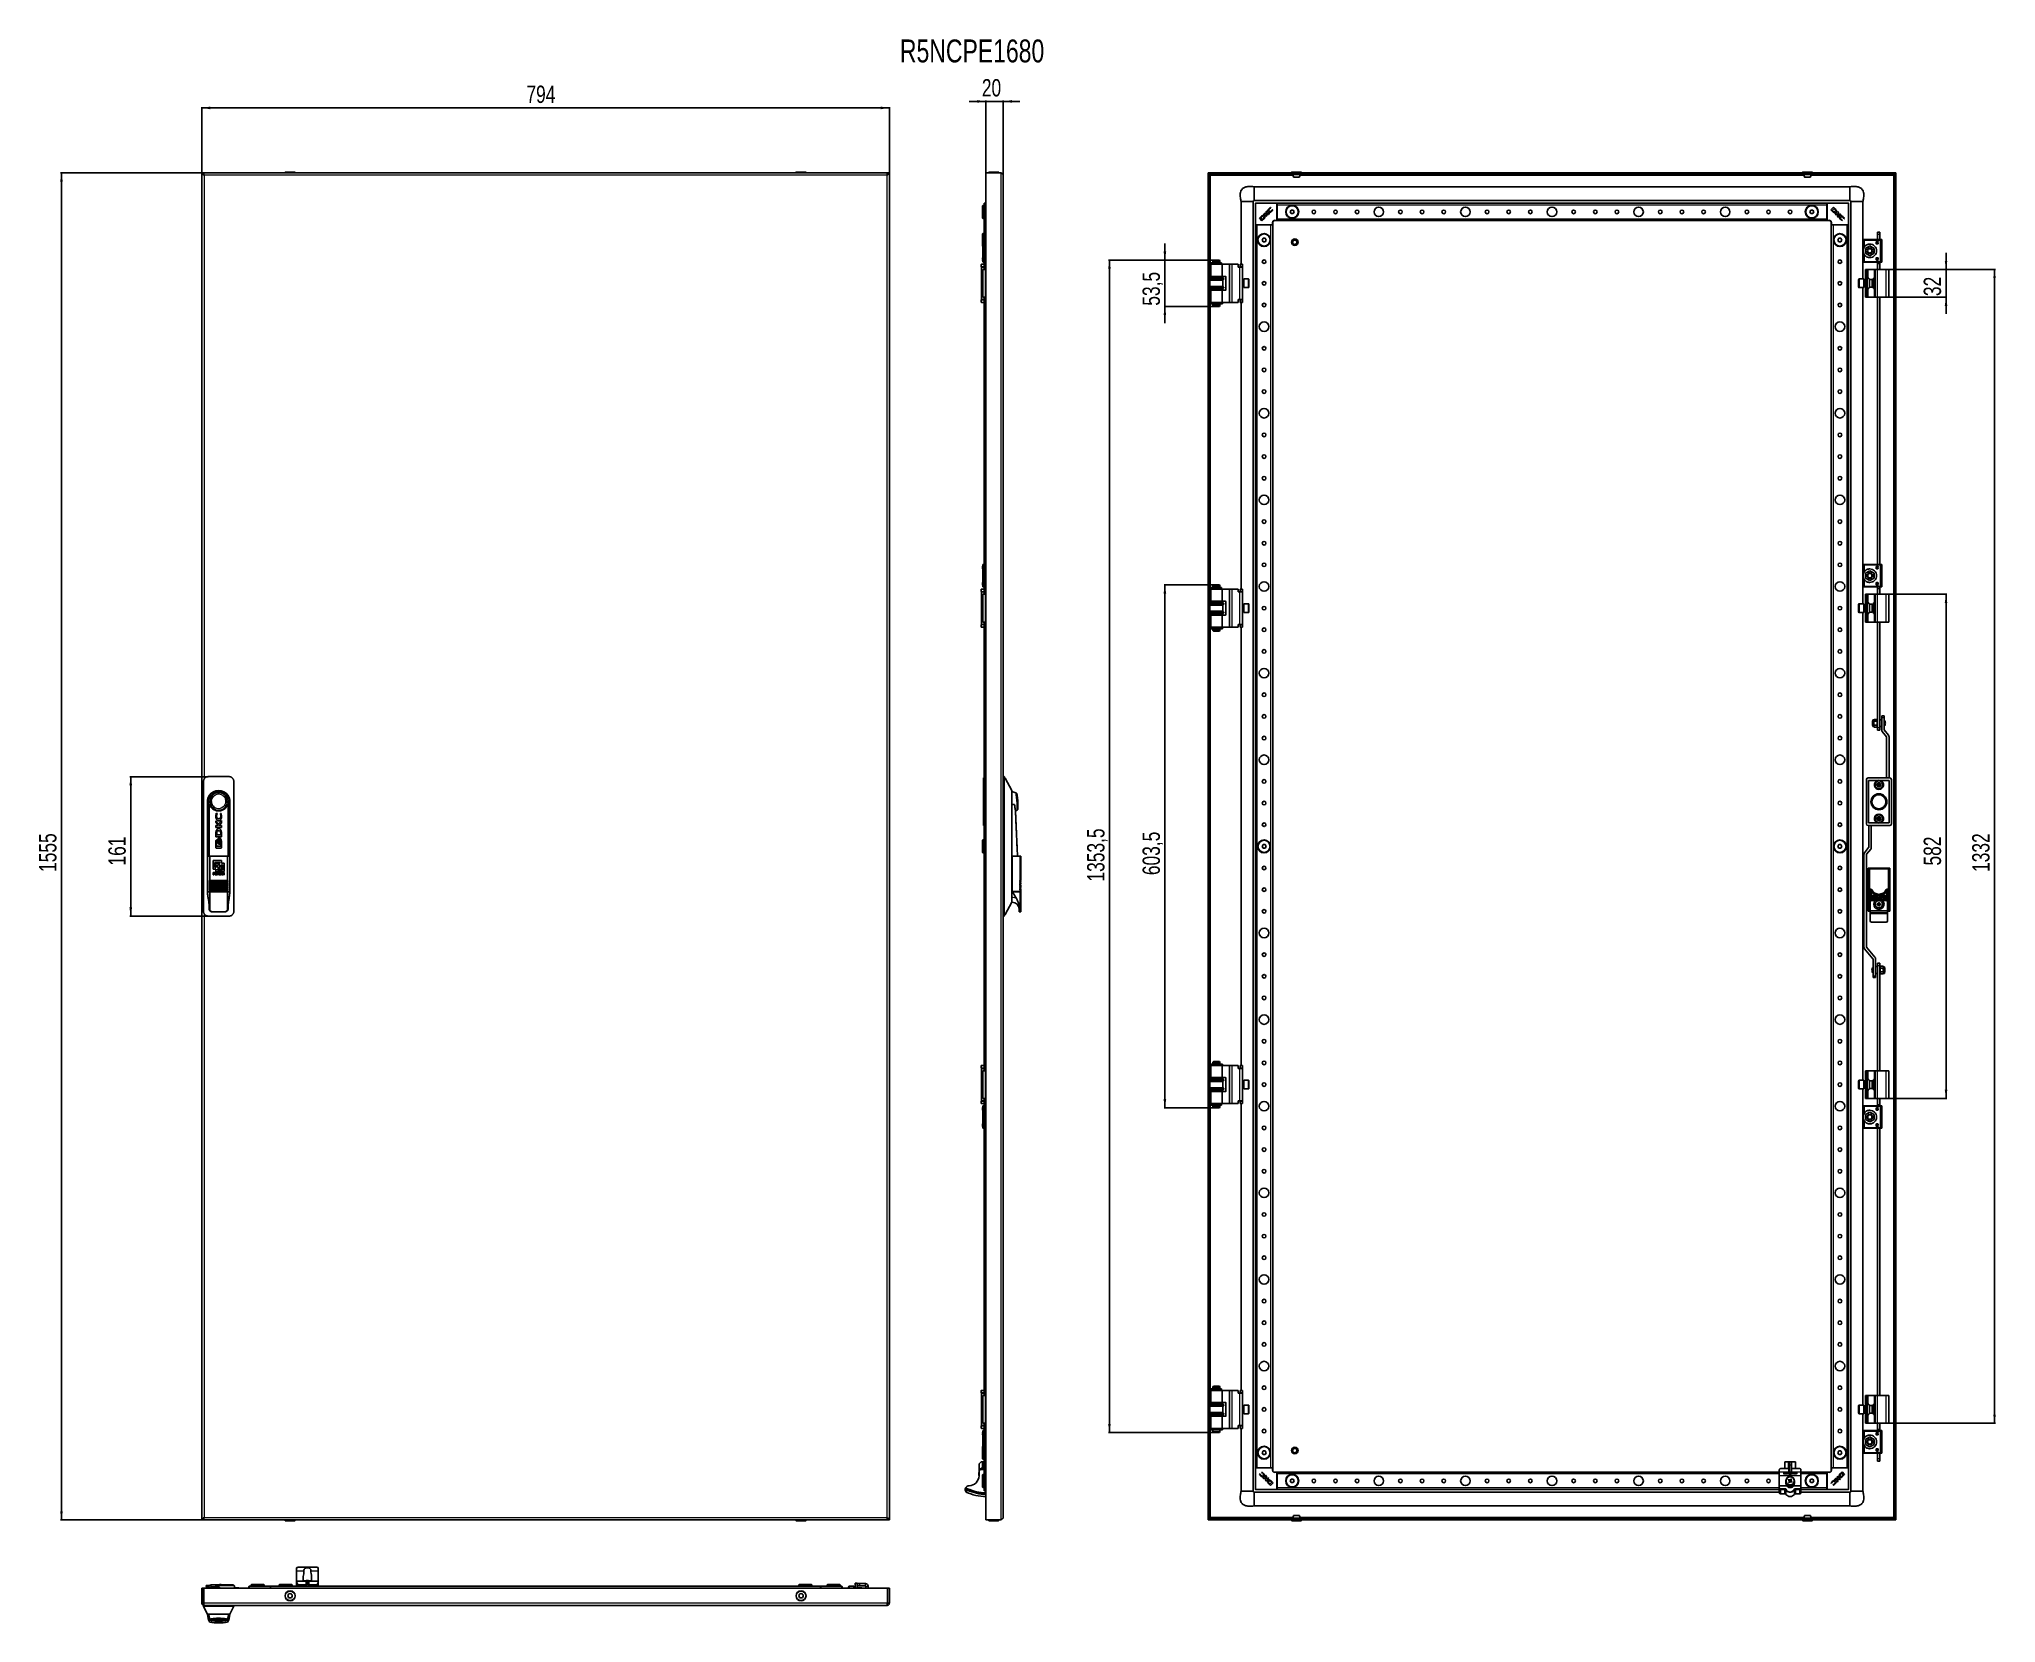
# Model space of a CAD drawing. Header units: millimetres. Extents: x -596 to 1663, y -811 to 1017.
import ezdxf

# ---------------------------------------------------------------- set-up
doc = ezdxf.new("R2010")
doc.units = ezdxf.units.MM
doc.layers.add('FORMAT', color=7, linetype='Continuous')
doc.styles.add('SLDTEXTSTYLE0', font='TXT', dxfattribs={"width": 0.75})
doc.dimstyles.new('SLDDIMSTYLE0', dxfattribs={"dimtxt": 20, "dimasz": 10, "dimexe": 0, "dimexo": 0.0625, "dimgap": 5, "dimtad": 2, "dimdec": 1, "dimrnd": 1e-09, "dimzin": 12, "dimdsep": 46, "dimtxsty": 'SLDTEXTSTYLE0', "dimsah": 1, "dimcen": 0.09, "dimadec": 0, "dimazin": 3, "dimtfac": 1, "dimtofl": 0, "dimtmove": 0, "dimatfit": 3, "dimfxl": 0, "dimfrac": 2, "dimtolj": 1, "dimtzin": 12, "dimarcsym": 0})
doc.dimstyles.new('SLDDIMSTYLE1', dxfattribs={"dimtxt": 20, "dimasz": 10, "dimexe": 0, "dimexo": 0.0625, "dimgap": 5, "dimtad": 2, "dimdec": 1, "dimrnd": 1e-09, "dimzin": 12, "dimdsep": 46, "dimtxsty": 'SLDTEXTSTYLE0', "dimsah": 1, "dimcen": 0.09, "dimadec": 0, "dimazin": 3, "dimtfac": 1, "dimtmove": 0, "dimatfit": 0, "dimfxl": 0, "dimfrac": 2, "dimtolj": 1, "dimtzin": 12, "dimarcsym": 0})

msp = doc.modelspace()

# ---------------------------------------------------------------- texts
at = {"layer": 'FORMAT', "insert": (397.93, 1017.05), "char_height": 26.458, "attachment_point": 1, "style": 'SLDTEXTSTYLE0'}
msp.add_mtext('R5NCPE1680', dxfattribs=at)

# ---------------------------------------------------------------- blocks, each defined once
blk = doc.blocks.new('_D')
at = {"layer": 'FORMAT'}
for p, q in [((-408.3, 863.1), (-408.3, 939)), ((-408.3, 938), (385.7, 938)), ((385.7, 863.1), (385.7, 939))]:
    blk.add_line(p, q, dxfattribs=at)
for points in [[(-408.3, 938), (-398.3, 936.5), (-398.3, 939.6)], [(385.7, 938), (375.7, 939.6), (375.7, 936.5)]]:
    blk.add_solid(points, dxfattribs=at)
at = {"layer": 'FORMAT', "insert": (-33.4, 963.8), "char_height": 20, "attachment_point": 1, "style": 'SLDTEXTSTYLE0'}
blk.add_mtext('794', dxfattribs=at)
blk = doc.blocks.new('_D_1')
at = {"layer": 'FORMAT'}
for p, q in [((-408.3, 863), (-571.3, 863)), ((-570.3, -692), (-570.3, 863)), ((-408.3, -692), (-571.3, -692))]:
    blk.add_line(p, q, dxfattribs=at)
for points in [[(-570.3, 863), (-571.8, 853), (-568.7, 853)], [(-570.3, -692), (-568.7, -682), (-571.8, -682)]]:
    blk.add_solid(points, dxfattribs=at)
at = {"layer": 'FORMAT', "insert": (-596.1, 56), "char_height": 20, "attachment_point": 1, "rotation": 90, "style": 'SLDTEXTSTYLE0'}
blk.add_mtext('1555', dxfattribs=at)
blk = doc.blocks.new('_D_2')
at = {"layer": 'FORMAT'}
for p, q in [((-400.8, 166), (-491.3, 166)), ((-490.3, 166), (-490.3, 5)), ((-400.8, 5), (-491.3, 5))]:
    blk.add_line(p, q, dxfattribs=at)
for points in [[(-490.3, 166), (-491.8, 156), (-488.7, 156)], [(-490.3, 5), (-488.7, 15), (-491.8, 15)]]:
    blk.add_solid(points, dxfattribs=at)
at = {"layer": 'FORMAT', "insert": (-516.1, 63.4), "char_height": 20, "attachment_point": 1, "rotation": 90, "style": 'SLDTEXTSTYLE0'}
blk.add_mtext('161', dxfattribs=at)
blk = doc.blocks.new('_D_3')
at = {"layer": 'FORMAT'}
for p, q in [((497.3, 945.5), (478, 945.5)), ((497.3, 863.1), (497.3, 946.5)), ((497.3, 945.5), (517.3, 945.5)), ((517.3, 860.5), (517.3, 946.5)), ((517.3, 945.5), (536.5, 945.5))]:
    blk.add_line(p, q, dxfattribs=at)
for points in [[(497.3, 945.5), (487.3, 947.1), (487.3, 944)], [(517.3, 945.5), (527.3, 944), (527.3, 947.1)]]:
    blk.add_solid(points, dxfattribs=at)
at = {"layer": 'FORMAT', "insert": (492.5, 971.3), "char_height": 20, "attachment_point": 1, "style": 'SLDTEXTSTYLE0'}
blk.add_mtext('20', dxfattribs=at)
blk = doc.blocks.new('_D_4')
at = {"layer": 'FORMAT'}
for p, q in [((703.9, 762.3), (703.9, 781.5)), ((760, 762.3), (702.9, 762.3)), ((703.9, 762.3), (703.9, 708.8)), ((760, 708.8), (702.9, 708.8)), ((703.9, 708.8), (703.9, 689.6))]:
    blk.add_line(p, q, dxfattribs=at)
for points in [[(703.9, 762.3), (705.4, 772.3), (702.3, 772.3)], [(703.9, 708.8), (702.3, 698.8), (705.4, 698.8)]]:
    blk.add_solid(points, dxfattribs=at)
at = {"layer": 'FORMAT', "insert": (678.1, 709.7), "char_height": 20, "attachment_point": 1, "rotation": 90, "style": 'SLDTEXTSTYLE0'}
blk.add_mtext('53,5', dxfattribs=at)
blk = doc.blocks.new('_D_5')
at = {"layer": 'FORMAT'}
for p, q in [((1539.9, 751.5), (1662.9, 751.5)), ((1661.9, 751.5), (1661.9, -580.5)), ((1539.9, -580.5), (1662.9, -580.5))]:
    blk.add_line(p, q, dxfattribs=at)
for points in [[(1661.9, 751.5), (1660.4, 741.5), (1663.4, 741.5)], [(1661.9, -580.5), (1663.4, -570.5), (1660.4, -570.5)]]:
    blk.add_solid(points, dxfattribs=at)
at = {"layer": 'FORMAT', "insert": (1636.1, 56), "char_height": 20, "attachment_point": 1, "rotation": 90, "style": 'SLDTEXTSTYLE0'}
blk.add_mtext('1332', dxfattribs=at)
blk = doc.blocks.new('_D_6')
at = {"layer": 'FORMAT'}
for p, q in [((1605.9, 751.5), (1605.9, 770.8)), ((1539.9, 751.5), (1606.9, 751.5)), ((1605.9, 751.5), (1605.9, 719.5)), ((1539.9, 719.5), (1606.9, 719.5)), ((1605.9, 719.5), (1605.9, 700.3))]:
    blk.add_line(p, q, dxfattribs=at)
for points in [[(1605.9, 751.5), (1607.4, 761.5), (1604.4, 761.5)], [(1605.9, 719.5), (1604.4, 709.5), (1607.4, 709.5)]]:
    blk.add_solid(points, dxfattribs=at)
at = {"layer": 'FORMAT', "insert": (1580.1, 720.8), "char_height": 20, "attachment_point": 1, "rotation": 90, "style": 'SLDTEXTSTYLE0'}
blk.add_mtext('32', dxfattribs=at)
blk = doc.blocks.new('_D_7')
at = {"layer": 'FORMAT'}
for p, q in [((760, 762.3), (638.9, 762.3)), ((639.9, 762.3), (639.9, -591.2)), ((760, -591.2), (638.9, -591.2))]:
    blk.add_line(p, q, dxfattribs=at)
for points in [[(639.9, 762.3), (638.3, 752.3), (641.4, 752.3)], [(639.9, -591.2), (641.4, -581.2), (638.3, -581.2)]]:
    blk.add_solid(points, dxfattribs=at)
at = {"layer": 'FORMAT', "insert": (614.1, 44.9), "char_height": 20, "attachment_point": 1, "rotation": 90, "style": 'SLDTEXTSTYLE0'}
blk.add_mtext('1353,5', dxfattribs=at)
blk = doc.blocks.new('_D_8')
at = {"layer": 'FORMAT'}
for p, q in [((1536.9, 376.5), (1606.9, 376.5)), ((1605.9, 376.5), (1605.9, -205.5)), ((1536.9, -205.5), (1606.9, -205.5))]:
    blk.add_line(p, q, dxfattribs=at)
for points in [[(1605.9, 376.5), (1604.4, 366.5), (1607.4, 366.5)], [(1605.9, -205.5), (1607.4, -195.5), (1604.4, -195.5)]]:
    blk.add_solid(points, dxfattribs=at)
at = {"layer": 'FORMAT', "insert": (1580.1, 63.4), "char_height": 20, "attachment_point": 1, "rotation": 90, "style": 'SLDTEXTSTYLE0'}
blk.add_mtext('582', dxfattribs=at)
blk = doc.blocks.new('_D_9')
at = {"layer": 'FORMAT'}
for p, q in [((760, 387.3), (702.9, 387.3)), ((703.9, 387.3), (703.9, -216.2)), ((760, -216.2), (702.9, -216.2))]:
    blk.add_line(p, q, dxfattribs=at)
for points in [[(703.9, 387.3), (702.3, 377.3), (705.4, 377.3)], [(703.9, -216.2), (705.4, -206.2), (702.3, -206.2)]]:
    blk.add_solid(points, dxfattribs=at)
at = {"layer": 'FORMAT', "insert": (678.1, 52.3), "char_height": 20, "attachment_point": 1, "rotation": 90, "style": 'SLDTEXTSTYLE0'}
blk.add_mtext('603,5', dxfattribs=at)

# ---------------------------------------------------------------- dimensions: what is measured, and where the dimension line sits
at = {"layer": 'FORMAT'}
for base, p1, p2, dimstyle, picture, middle in [((517.27, 945.54), (497.27, 863.04), (517.27, 860.44), 'SLDDIMSTYLE1', '_D_3', (507.27, 945.54)), ((385.73, 938.04), (-408.27, 863.04), (385.73, 863.04), 'SLDDIMSTYLE0', '_D', (-11.27, 938.04))]:
    dim = msp.add_linear_dim(base=base, p1=p1, p2=p2, dimstyle=dimstyle, dxfattribs=at)
    dim.commit()
    dim.dimension.update_dxf_attribs({"geometry": picture, "text_midpoint": middle, "dimtype": 160})
for base, p1, p2, dimstyle, picture, middle in [((-570.27, 863.04), (-408.27, -691.96), (-408.27, 863.04), 'SLDDIMSTYLE0', '_D_1', (-570.27, 85.54)), ((703.89, 708.79), (759.97, 762.29), (759.97, 708.79), 'SLDDIMSTYLE1', '_D_4', (703.89, 735.54)), ((1605.9, 719.54), (1539.89, 751.54), (1539.89, 719.54), 'SLDDIMSTYLE1', '_D_6', (1605.9, 735.54)), ((639.89, -591.21), (759.97, 762.29), (759.97, -591.21), 'SLDDIMSTYLE0', '_D_7', (639.89, 85.54)), ((1661.9, -580.46), (1539.89, 751.54), (1539.89, -580.46), 'SLDDIMSTYLE0', '_D_5', (1661.9, 85.54)), ((703.89, -216.21), (759.97, 387.29), (759.97, -216.21), 'SLDDIMSTYLE0', '_D_9', (703.89, 85.54)), ((1605.9, -205.46), (1536.89, 376.54), (1536.89, -205.46), 'SLDDIMSTYLE0', '_D_8', (1605.9, 85.54)), ((-490.27, 5.04), (-400.77, 166.04), (-400.77, 5.04), 'SLDDIMSTYLE0', '_D_2', (-490.27, 85.54))]:
    dim = msp.add_linear_dim(base=base, p1=p1, p2=p2, angle=90, dimstyle=dimstyle, dxfattribs=at)
    dim.commit()
    dim.dimension.update_dxf_attribs({"geometry": picture, "text_midpoint": middle, "dimtype": 160})

# ---------------------------------------------------------------- linework, layer by layer
at = {"color": 7, "linetype": 'Continuous', "lineweight": 25}
for p, q in [((-408.27, -691.96), (-408.27, 863.04)), ((-408.27, 863.04), (-406.27, 863.04)), ((-405.97, 861.31), (-405.97, 863.04)), ((383.43, 863.04), (-405.97, 863.04)), ((-312.02, 863.79), (-312.02, 863.04)), ((-311.77, 864.04), (-300.77, 864.04)), ((-300.52, 863.04), (-300.52, 863.79)), ((277.98, 863.79), (277.98, 863.04)), ((278.23, 864.04), (280.73, 864.04)), ((280.73, 864.04), (289.23, 864.04)), ((289.48, 863.04), (289.48, 863.79)), ((383.43, 863.04), (383.43, 861.31)), ((385.73, 863.04), (383.73, 863.04)), ((385.73, -691.96), (385.73, 863.04)), ((497.27, -691.96), (497.27, 863.04)), ((514.67, 863.04), (497.27, 863.04)), ((500.52, 863.79), (500.52, 863.04)), ((500.77, 864.04), (501.67, 864.04)), ((501.67, 864.04), (511.77, 864.04)), ((512.02, 863.04), (512.02, 863.79)), ((517.27, 860.44), (517.27, 163.04)), ((753.89, 863.04), (755.89, 863.04)), ((753.89, 863.04), (753.89, -691.96)), ((755.89, 863.04), (755.89, -691.96)), ((756.19, 861.04), (756.19, 863.04)), ((1545.59, 863.04), (756.19, 863.04)), ((1545.59, 861.04), (756.19, 861.04)), ((756.49, 860.44), (756.29, 861.04)), ((850.14, 863.79), (850.14, 863.04)), ((850.39, 864.04), (861.39, 864.04)), ((861.64, 863.04), (861.64, 863.79)), ((1440.14, 863.79), (1440.14, 863.04)), ((1440.39, 864.04), (1448.9, 864.04)), ((1448.9, 864.04), (1451.39, 864.04)), ((1451.64, 863.04), (1451.64, 863.79)), ((1545.5, 861.04), (1545.29, 860.44)), ((1545.59, 861.04), (1545.59, 863.04)), ((1547.89, 863.04), (1545.89, 863.04)), ((1545.89, -691.96), (1545.89, 863.04)), ((1547.89, -691.96), (1547.89, 863.04)), ((806.89, 847.04), (806.89, 831.21)), ((806.89, 847.04), (1494.89, 847.04)), ((493.77, 825.54), (493.27, 825.04)), ((493.27, 818.04), (493.27, 825.04)), ((493.27, 811.04), (493.27, 818.04)), ((495.27, 825.54), (493.77, 825.54)), ((493.77, 825.54), (493.77, 818.04)), ((493.77, 818.04), (493.77, 810.54)), ((495.05, 816.98), (495.07, 816.98)), ((495.27, 813.76), (495.05, 813.76)), ((495.07, 823.4), (495.27, 823.4)), ((495.07, 821.41), (495.07, 823.4)), ((495.07, 821.41), (495.27, 821.41)), ((495.07, 819.44), (495.07, 821.41)), ((495.07, 819.44), (495.27, 819.44)), ((495.07, 818.39), (495.27, 818.39)), ((495.07, 817.35), (495.07, 818.39)), ((495.07, 817.35), (495.27, 817.35)), ((495.07, 815.96), (495.07, 817.35)), ((495.07, 815.96), (495.27, 815.96)), ((495.07, 815.47), (495.07, 815.96)), ((495.07, 814.67), (495.07, 815.47)), ((495.07, 815.47), (495.27, 815.47)), ((495.07, 814.67), (495.27, 814.67)), ((495.07, 813.89), (495.07, 814.67)), ((495.27, 803.34), (495.27, 827.74)), ((495.57, 828.04), (497.27, 828.04)), ((791.89, 830.04), (792.87, 830.04)), ((791.89, 830.04), (791.89, 757.54)), ((792.87, 830.04), (795.32, 830.04)), ((795.32, 830.04), (798.89, 830.04)), ((798.89, 830.04), (802.46, 830.04)), ((805.89, 830.04), (805.89, -658.96)), ((806.89, 831.04), (1494.89, 831.04)), ((808.39, 803.34), (808.39, 827.74)), ((808.69, 828.04), (833.09, 828.04)), ((819.09, 816.7), (818.04, 815.65)), ((818.04, 815.65), (821, 812.7)), ((820.48, 815.31), (819.09, 816.7)), ((820.96, 818.58), (820.48, 815.31)), ((820.82, 815), (823.48, 815.17)), ((822.06, 813.75), (820.82, 815)), ((821.76, 819.37), (820.96, 818.58)), ((821, 812.7), (822.06, 813.75)), ((821.29, 816.28), (821.76, 819.37)), ((824.76, 816.46), (821.29, 816.28)), ((823.48, 815.17), (824.76, 816.46)), ((826.33, 822.5), (825.99, 823.19)), ((826.19, 822.36), (826.33, 822.5)), ((828.14, 820.93), (828.03, 820.82)), ((828.39, 820.42), (828.14, 820.93)), ((833.39, 827.74), (833.39, 828.04)), ((833.39, 828.04), (1468.39, 828.04)), ((833.39, 827.74), (833.39, 827.1)), ((833.39, 826.04), (833.39, 827.1)), ((833.39, 810.04), (833.39, 826.04)), ((849.74, 820.04), (848.58, 818.04)), ((848.58, 818.04), (849.74, 816.04)), ((852.04, 820.04), (849.74, 820.04)), ((849.74, 816.04), (852.04, 816.04)), ((853.2, 818.04), (852.04, 820.04)), ((852.04, 816.04), (853.2, 818.04)), ((1449.74, 820.04), (1448.58, 818.04)), ((1448.58, 818.04), (1449.74, 816.04)), ((1452.04, 820.04), (1449.74, 820.04)), ((1449.74, 816.04), (1452.04, 816.04)), ((1453.2, 818.04), (1452.04, 820.04)), ((1452.04, 816.04), (1453.2, 818.04)), ((1468.39, 827.74), (1468.39, 828.04)), ((1468.39, 827.1), (1468.39, 827.74)), ((1468.39, 826.04), (1468.39, 827.1)), ((1468.39, 810.04), (1468.39, 826.04)), ((1468.69, 828.04), (1493.09, 828.04)), ((1476, 823.4), (1473.04, 820.44)), ((1473.04, 820.44), (1474.93, 818.55)), ((1476.7, 821.87), (1474.52, 819.69)), ((1474.52, 819.69), (1475.2, 819.03)), ((1474.93, 818.55), (1474.95, 818.53)), ((1477.99, 821.41), (1476, 823.4)), ((1477.44, 821.15), (1476.7, 821.87)), ((1481, 818.39), (1478.04, 815.43)), ((1478.04, 815.43), (1479.1, 814.38)), ((1479.1, 814.38), (1480.34, 815.62)), ((1480.34, 815.62), (1480.52, 812.96)), ((1480.66, 815.96), (1482.05, 817.35)), ((1483.92, 815.47), (1480.66, 815.96)), ((1482.05, 817.35), (1481, 818.39)), ((1481.62, 815.15), (1484.72, 814.67)), ((1481.8, 811.67), (1481.62, 815.15)), ((1484.72, 814.67), (1483.92, 815.47)), ((1493.39, 827.74), (1493.39, 803.34)), ((1495.89, 830.04), (1495.89, -658.96)), ((1509.89, 830.04), (1509.89, 785.72)), ((493.27, 811.04), (493.77, 810.54)), ((493.77, 793.04), (493.27, 792.54)), ((493.27, 778.54), (493.27, 792.54)), ((493.77, 810.54), (495.07, 810.54)), ((495.27, 793.04), (493.77, 793.04)), ((493.77, 793.04), (493.77, 785.87)), ((495.07, 810.11), (495.07, 810.44)), ((495.07, 810.44), (495.27, 810.44)), ((495.07, 810.11), (495.27, 810.11)), ((495.07, 809.43), (495.07, 810.08)), ((495.07, 809.43), (495.27, 809.43)), ((495.07, 808.4), (495.27, 808.4)), ((495.07, 808.29), (495.07, 808.4)), ((495.07, 808.29), (495.27, 808.29)), ((495.07, 808.05), (495.07, 808.29)), ((495.07, 808.05), (495.27, 808.05)), ((495.07, 807.69), (495.07, 808.05)), ((495.07, 807.69), (495.27, 807.69)), ((495.27, 803.04), (495.27, 786.04)), ((495.27, 803.04), (495.57, 803.04)), ((496.22, 803.04), (495.57, 803.04)), ((496.22, 803.04), (497.27, 803.04)), ((808.39, -631.96), (808.39, 803.04)), ((808.69, 803.04), (808.39, 803.04)), ((809.34, 803.04), (808.69, 803.04)), ((810.39, 803.04), (809.34, 803.04)), ((826.39, 803.04), (810.39, 803.04)), ((815.03, 812.64), (813.04, 810.65)), ((813.04, 810.65), (816, 807.69)), ((815.28, 812.1), (814.56, 811.35)), ((814.56, 811.35), (816.74, 809.17)), ((816, 807.69), (817.89, 809.58)), ((816.74, 809.17), (817.4, 809.85)), ((817.89, 809.58), (817.91, 809.6)), ((827.44, 803.04), (826.39, 803.04)), ((828.09, 803.04), (827.44, 803.04)), ((828.39, 803.04), (828.09, 803.04)), ((828.39, 806.04), (828.39, 803.34)), ((828.39, -631.96), (828.39, 803.04)), ((833.09, 808.04), (830.39, 808.04)), ((833.39, 808.99), (833.39, 810.04)), ((833.39, 808.99), (833.39, 808.34)), ((833.39, 808.04), (833.39, 808.34)), ((833.39, 808.04), (1468.39, 808.04)), ((1468.39, 808.99), (1468.39, 810.04)), ((1468.39, 808.34), (1468.39, 808.99)), ((1468.39, 808.04), (1468.39, 808.34)), ((1471.39, 808.04), (1468.69, 808.04)), ((1473.39, 803.34), (1473.39, 806.04)), ((1473.39, 803.04), (1473.39, -631.96)), ((1473.39, 803.04), (1473.69, 803.04)), ((1474.34, 803.04), (1473.69, 803.04)), ((1474.34, 803.04), (1475.39, 803.04)), ((1475.39, 803.04), (1491.39, 803.04)), ((1480.52, 812.96), (1481.8, 811.67)), ((1485.76, 808.05), (1486.27, 808.29)), ((1486.27, 808.29), (1486.16, 808.4)), ((1487.71, 810.24), (1487.85, 810.11)), ((1487.85, 810.11), (1488.53, 810.44)), ((1491.39, 803.04), (1492.44, 803.04)), ((1493.09, 803.04), (1492.44, 803.04)), ((1493.09, 803.04), (1493.39, 803.04)), ((1493.39, 803.04), (1493.39, -631.96)), ((1526.59, 794.74), (1529.59, 794.74)), ((1526.59, 791.74), (1526.59, 794.74)), ((1526.59, 791.74), (1526.59, 786.04)), ((1529.59, 794.74), (1529.59, 791.74)), ((1529.59, 791.74), (1529.59, 786.04)), ((493.27, 778.54), (493.77, 778.04)), ((493.67, 785.54), (493.67, 760.54)), ((497.16, 786.04), (495.67, 786.04)), ((817.24, 787.54), (816.08, 785.54)), ((816.08, 785.54), (817.24, 783.54)), ((819.54, 787.54), (817.24, 787.54)), ((817.24, 783.54), (819.54, 783.54)), ((820.7, 785.54), (819.54, 787.54)), ((819.54, 783.54), (820.7, 785.54)), ((1482.24, 787.54), (1481.08, 785.54)), ((1481.08, 785.54), (1482.24, 783.54)), ((1484.54, 787.54), (1482.24, 787.54)), ((1482.24, 783.54), (1484.54, 783.54)), ((1485.7, 785.54), (1484.54, 787.54)), ((1484.54, 783.54), (1485.7, 785.54)), ((1509.89, 785.54), (1509.89, 760.54)), ((1510.72, 776.17), (1512.23, 778.43)), ((1512.23, 767.66), (1510.72, 769.92)), ((1529.89, 786.04), (1511.89, 786.04)), ((1517.89, 778.76), (1512.94, 775.9)), ((1512.94, 775.9), (1512.94, 774.04)), ((1512.94, 772.04), (1512.94, 774.04)), ((1512.94, 774.04), (1514.9, 774.04)), ((1512.94, 772.04), (1512.94, 770.19)), ((1512.94, 772.04), (1514.9, 772.04)), ((1512.94, 770.19), (1517.89, 767.33)), ((1515.6, 774.04), (1514.9, 774.04)), ((1514.9, 772.04), (1515.6, 772.04)), ((1522.84, 775.9), (1517.89, 778.76)), ((1517.89, 767.33), (1522.84, 770.19)), ((1520.88, 774.04), (1520.18, 774.04)), ((1520.18, 772.04), (1520.88, 772.04)), ((1520.88, 774.04), (1522.84, 774.04)), ((1520.88, 772.04), (1522.84, 772.04)), ((1522.84, 774.04), (1522.84, 775.9)), ((1522.84, 774.04), (1522.84, 772.04)), ((1522.84, 770.19), (1522.84, 772.04)), ((1525.33, 783), (1525.33, 781.14)), ((1525.79, 781.14), (1525.79, 781.42)), ((1526.18, 781.11), (1525.79, 781.42)), ((1525.86, 782.75), (1525.86, 782.97)), ((1526.24, 782.75), (1525.86, 782.75)), ((1525.86, 782.4), (1526.29, 782.4)), ((1525.86, 781.81), (1525.86, 782.4)), ((1530.49, 786.04), (1530.24, 786.04)), ((1531.89, 760.54), (1531.89, 785.54)), ((491.72, 757.04), (491.72, 755.04)), ((495.27, 757.54), (492.22, 757.54)), ((492.22, 754.54), (495.27, 754.54)), ((492.22, 754.54), (492.22, 754.24)), ((492.22, 716.84), (492.22, 754.24)), ((492.22, 754.24), (495.22, 754.24)), ((493.77, 751.54), (496.77, 751.54)), ((493.77, 719.54), (493.77, 751.54)), ((494.72, 754.54), (494.72, 754.24)), ((495.22, 754.24), (495.27, 754.24)), ((495.27, 760.04), (495.27, 751.54)), ((495.67, 760.04), (497.27, 760.04)), ((497.27, 751.54), (496.77, 751.54)), ((756.24, 759.24), (756.24, 758.34)), ((756.24, 759.24), (769.13, 759.24)), ((756.24, 758.34), (769.13, 758.34)), ((756.94, 757.54), (756.94, 743.54)), ((756.94, 757.54), (769.84, 757.54)), ((759.97, 762.29), (759.39, 761.29)), ((759.39, 761.29), (759.39, 759.29)), ((767.39, 761.29), (759.39, 761.29)), ((764.15, 759.29), (759.39, 759.29)), ((759.39, 758.29), (759.39, 757.54)), ((764.15, 758.29), (759.39, 758.29)), ((759.89, 759.29), (759.89, 759.24)), ((759.89, 758.34), (759.89, 758.29)), ((759.97, 762.29), (766.81, 762.29)), ((767.39, 759.29), (764.15, 759.29)), ((767.39, 758.29), (764.15, 758.29)), ((767.39, 761.29), (766.81, 762.29)), ((766.89, 759.24), (766.89, 759.29)), ((766.89, 758.29), (766.89, 758.34)), ((767.39, 759.29), (767.39, 761.29)), ((767.39, 757.54), (767.39, 758.29)), ((769.13, 759.24), (769.22, 759.24)), ((769.13, 758.34), (769.22, 758.34)), ((769.22, 758.34), (769.22, 759.24)), ((769.22, 759.24), (769.42, 759.24)), ((769.22, 758.34), (769.42, 758.34)), ((769.42, 758.34), (769.42, 759.24)), ((769.84, 743.54), (769.84, 757.54)), ((777.94, 757.54), (769.84, 757.54)), ((778.44, 757.54), (777.94, 757.54)), ((778.44, 757.54), (781.44, 757.54)), ((778.44, 713.54), (778.44, 757.54)), ((788.44, 757.54), (781.44, 757.54)), ((788.44, 757.54), (788.44, 754.24)), ((788.44, 754.24), (790.44, 754.24)), ((790.44, 754.24), (793.44, 754.24)), ((790.94, 757.54), (793.44, 757.54)), ((790.94, 757.04), (790.94, 757.54)), ((790.94, 757.04), (790.94, 755.04)), ((790.94, 754.54), (790.94, 755.04)), ((793.44, 754.54), (790.94, 754.54)), ((790.94, 754.54), (790.94, 754.24)), ((793.44, 757.54), (793.44, 757.04)), ((793.44, 757.04), (793.44, 755.04)), ((793.44, 755.04), (793.44, 754.54)), ((793.44, 754.24), (793.44, 754.54)), ((793.44, 716.84), (793.44, 754.24)), ((1509.89, 760.37), (1509.89, 740.54)), ((1511.89, 760.04), (1529.89, 760.04)), ((1512.89, 751.54), (1514.89, 751.54)), ((1512.89, 750.54), (1512.89, 751.54)), ((1512.89, 749.54), (1512.89, 750.54)), ((1512.89, 748.54), (1512.89, 749.54)), ((1514.89, 748.54), (1512.89, 748.54)), ((1512.89, 748.54), (1512.89, 748.04)), ((1514.89, 748.04), (1512.89, 748.04)), ((1512.89, 748.04), (1512.89, 723.04)), ((1514.89, 751.54), (1514.89, 750.54)), ((1515.89, 751.54), (1514.89, 751.54)), ((1514.89, 749.54), (1514.89, 750.54)), ((1514.89, 749.54), (1514.89, 748.54)), ((1514.89, 748.54), (1514.89, 748.04)), ((1514.89, 748.04), (1514.89, 723.04)), ((1515.89, 751.54), (1522.89, 751.54)), ((1523.89, 751.54), (1522.89, 751.54)), ((1523.89, 751.54), (1526.89, 751.54)), ((1523.89, 719.54), (1523.89, 751.54)), ((1525.33, 763.09), (1525.33, 764.95)), ((1525.79, 764.95), (1525.79, 764.67)), ((1525.86, 763.69), (1525.86, 764.28)), ((1526.29, 763.69), (1525.86, 763.69)), ((1526.24, 763.34), (1525.86, 763.34)), ((1525.86, 763.34), (1525.86, 763.12)), ((1526.59, 760.12), (1526.59, 758.24)), ((1526.59, 758.24), (1526.59, 751.54)), ((1536.89, 751.54), (1526.89, 751.54)), ((1529.59, 760.12), (1529.59, 758.24)), ((1529.59, 758.24), (1529.59, 751.54)), ((1530.24, 760.04), (1530.49, 760.04)), ((1536.89, 751.54), (1539.89, 751.54)), ((1539.89, 719.54), (1539.89, 751.54)), ((755.89, 742.54), (770.89, 742.54)), ((770.89, 741.94), (755.89, 741.94)), ((770.89, 739.14), (755.89, 739.14)), ((770.89, 731.94), (755.89, 731.94)), ((770.89, 729.14), (755.89, 729.14)), ((755.89, 728.54), (770.89, 728.54)), ((769.84, 743.54), (756.94, 743.54)), ((756.94, 727.54), (756.94, 713.54)), ((756.94, 727.54), (769.84, 727.54)), ((759.39, 743.54), (759.39, 742.54)), ((759.39, 728.54), (759.39, 727.54)), ((767.39, 742.54), (767.39, 743.54)), ((767.39, 727.54), (767.39, 728.54)), ((769.84, 743.54), (773.94, 743.54)), ((769.84, 713.54), (769.84, 727.54)), ((773.94, 727.54), (769.84, 727.54)), ((770.89, 741.94), (770.89, 742.54)), ((771.59, 741.26), (770.89, 741.94)), ((770.89, 739.14), (771.59, 739.83)), ((770.89, 731.94), (770.89, 739.14)), ((771.59, 731.26), (770.89, 731.94)), ((770.89, 729.14), (771.59, 729.83)), ((770.89, 728.54), (770.89, 729.14)), ((774.44, 743.04), (774.44, 728.04)), ((794.69, 738.54), (793.44, 738.54)), ((793.44, 732.54), (794.69, 732.54)), ((800.34, 740.54), (794.94, 740.54)), ((794.94, 740.54), (794.94, 730.54)), ((794.94, 730.54), (800.34, 730.54)), ((800.94, 739.94), (800.94, 731.14)), ((1504.89, 733.29), (1504.89, 739.94)), ((1504.89, 731.14), (1504.89, 733.29)), ((1510.89, 740.54), (1505.49, 740.54)), ((1505.49, 730.54), (1510.89, 730.54)), ((1509.89, 730.54), (1509.89, 410.72)), ((1510.89, 732.99), (1510.89, 740.54)), ((1510.89, 730.54), (1510.89, 732.99)), ((1512.39, 738.54), (1511.14, 738.54)), ((1511.14, 732.54), (1512.39, 732.54)), ((1512.89, 740.54), (1512.39, 740.54)), ((1512.39, 740.54), (1512.39, 739.33)), ((1512.39, 739.33), (1512.39, 730.54)), ((1512.39, 730.54), (1512.89, 730.54)), ((1514.89, 723.04), (1512.89, 723.04)), ((1512.89, 723.04), (1512.89, 722.54)), ((1514.89, 741.54), (1515.89, 741.54)), ((1515.89, 729.54), (1514.89, 729.54)), ((1514.89, 723.04), (1514.89, 722.54)), ((1516.59, 741.54), (1515.89, 741.54)), ((1515.89, 729.54), (1516.59, 729.54)), ((1516.59, 741.54), (1516.59, 741.09)), ((1516.59, 729.99), (1516.59, 729.54)), ((1520.52, 740.04), (1517.39, 740.04)), ((1517.39, 731.04), (1517.39, 740.04)), ((1517.39, 731.04), (1520.52, 731.04)), ((1521.39, 739.54), (1520.52, 740.04)), ((1520.52, 731.04), (1520.52, 740.04)), ((1520.52, 731.04), (1521.39, 731.54)), ((1521.39, 731.54), (1521.39, 739.54)), ((1522.19, 729.54), (1522.19, 741.54)), ((1522.89, 741.54), (1522.19, 741.54)), ((1522.19, 729.54), (1522.89, 729.54)), ((1522.89, 741.54), (1523.89, 741.54)), ((1523.89, 729.54), (1522.89, 729.54)), ((491.72, 716.04), (491.72, 714.04)), ((495.22, 716.84), (492.22, 716.84)), ((492.22, 716.84), (492.22, 716.54)), ((495.27, 716.54), (492.22, 716.54)), ((492.22, 713.54), (495.27, 713.54)), ((496.77, 719.54), (493.77, 719.54)), ((494.72, 716.84), (494.72, 716.54)), ((495.27, 716.84), (495.22, 716.84)), ((495.27, 719.54), (495.27, 411.04)), ((496.77, 719.54), (497.27, 719.54)), ((756.24, 712.74), (756.24, 711.84)), ((756.24, 712.74), (770.54, 712.74)), ((756.24, 711.84), (770.54, 711.84)), ((769.84, 713.54), (756.94, 713.54)), ((759.39, 713.54), (759.39, 712.79)), ((764.15, 712.79), (759.39, 712.79)), ((759.39, 711.79), (759.39, 709.79)), ((764.15, 711.79), (759.39, 711.79)), ((759.39, 709.79), (759.97, 708.79)), ((759.39, 709.79), (764.15, 709.79)), ((759.89, 712.79), (759.89, 712.74)), ((759.89, 711.84), (759.89, 711.79)), ((764.04, 708.79), (759.97, 708.79)), ((766.81, 708.79), (764.04, 708.79)), ((767.39, 712.79), (764.15, 712.79)), ((767.39, 711.79), (764.15, 711.79)), ((764.15, 709.79), (767.39, 709.79)), ((766.81, 708.79), (767.39, 709.79)), ((766.89, 712.74), (766.89, 712.79)), ((766.89, 711.79), (766.89, 711.84)), ((767.39, 712.79), (767.39, 713.54)), ((767.39, 709.79), (767.39, 711.79)), ((769.84, 713.54), (777.94, 713.54)), ((770.54, 711.84), (770.54, 712.74)), ((777.94, 713.54), (778.44, 713.54)), ((781.44, 713.54), (778.44, 713.54)), ((781.44, 713.54), (788.44, 713.54)), ((788.44, 716.84), (790.44, 716.84)), ((788.44, 716.84), (788.44, 713.54)), ((793.44, 716.84), (790.44, 716.84)), ((790.94, 716.84), (790.94, 716.54)), ((790.94, 716.54), (793.44, 716.54)), ((790.94, 716.04), (790.94, 716.54)), ((790.94, 716.04), (790.94, 714.04)), ((790.94, 713.54), (790.94, 714.04)), ((793.44, 713.54), (790.94, 713.54)), ((791.89, 713.54), (791.89, 382.54)), ((793.44, 716.54), (793.44, 716.84)), ((793.44, 716.54), (793.44, 716.04)), ((793.44, 716.04), (793.44, 714.04)), ((793.44, 714.04), (793.44, 713.54)), ((1512.89, 721.54), (1512.89, 722.54)), ((1512.89, 722.54), (1514.89, 722.54)), ((1512.89, 720.54), (1512.89, 721.54)), ((1512.89, 719.54), (1512.89, 720.54)), ((1514.89, 719.54), (1512.89, 719.54)), ((1514.89, 722.54), (1514.89, 721.54)), ((1514.89, 720.54), (1514.89, 721.54)), ((1514.89, 720.54), (1514.89, 719.54)), ((1514.89, 719.54), (1515.89, 719.54)), ((1522.89, 719.54), (1515.89, 719.54)), ((1522.89, 719.54), (1523.89, 719.54)), ((1526.89, 719.54), (1523.89, 719.54)), ((1526.59, 719.54), (1526.59, 411.04)), ((1526.89, 719.54), (1536.89, 719.54)), ((1529.59, 719.54), (1529.59, 411.04)), ((1539.89, 719.54), (1536.89, 719.54)), ((493.67, 410.54), (493.67, 385.54)), ((497.27, 411.04), (495.67, 411.04)), ((1509.89, 410.54), (1509.89, 385.54)), ((1529.89, 411.04), (1511.89, 411.04)), ((1525.33, 408), (1525.33, 406.14)), ((1525.86, 407.75), (1525.86, 407.97)), ((1526.24, 407.75), (1525.86, 407.75)), ((1525.86, 407.4), (1526.29, 407.4)), ((1525.86, 406.81), (1525.86, 407.4)), ((1530.49, 411.04), (1530.24, 411.04)), ((1531.89, 385.54), (1531.89, 410.54)), ((495.27, 385.04), (495.27, 376.54)), ((495.67, 385.04), (497.27, 385.04)), ((756.24, 384.24), (756.24, 383.34)), ((756.24, 384.24), (769.13, 384.24)), ((759.97, 387.29), (759.39, 386.29)), ((759.39, 386.29), (759.39, 384.29)), ((767.39, 386.29), (759.39, 386.29)), ((764.15, 384.29), (759.39, 384.29)), ((759.89, 384.29), (759.89, 384.24)), ((759.97, 387.29), (766.81, 387.29)), ((767.39, 384.29), (764.15, 384.29)), ((767.39, 386.29), (766.81, 387.29)), ((766.89, 384.24), (766.89, 384.29)), ((767.39, 384.29), (767.39, 386.29)), ((769.13, 384.24), (769.22, 384.24)), ((769.22, 383.34), (769.22, 384.24)), ((769.22, 384.24), (769.42, 384.24)), ((769.42, 383.34), (769.42, 384.24)), ((1509.89, 385.37), (1509.89, 365.54)), ((1510.72, 401.17), (1512.23, 403.43)), ((1512.23, 392.66), (1510.72, 394.92)), ((1511.89, 385.04), (1529.89, 385.04)), ((1517.89, 403.76), (1512.94, 400.9)), ((1512.94, 400.9), (1512.94, 399.04)), ((1512.94, 397.04), (1512.94, 399.04)), ((1512.94, 399.04), (1514.9, 399.04)), ((1512.94, 397.04), (1512.94, 395.19)), ((1512.94, 397.04), (1514.9, 397.04)), ((1512.94, 395.19), (1517.89, 392.33)), ((1515.6, 399.04), (1514.9, 399.04)), ((1514.9, 397.04), (1515.6, 397.04)), ((1522.84, 400.9), (1517.89, 403.76)), ((1517.89, 392.33), (1522.84, 395.19)), ((1520.88, 399.04), (1520.18, 399.04)), ((1520.18, 397.04), (1520.88, 397.04)), ((1520.88, 399.04), (1522.84, 399.04)), ((1520.88, 397.04), (1522.84, 397.04)), ((1522.84, 399.04), (1522.84, 400.9)), ((1522.84, 399.04), (1522.84, 397.04)), ((1522.84, 395.19), (1522.84, 397.04)), ((1525.33, 388.09), (1525.33, 389.95)), ((1525.79, 406.14), (1525.79, 406.42)), ((1525.79, 389.95), (1525.79, 389.67)), ((1525.86, 388.69), (1525.86, 389.28)), ((1526.29, 388.69), (1525.86, 388.69)), ((1526.24, 388.34), (1525.86, 388.34)), ((1525.86, 388.34), (1525.86, 388.12)), ((1526.59, 385.12), (1526.59, 383.24)), ((1529.59, 385.12), (1529.59, 383.24)), ((1530.24, 385.04), (1530.49, 385.04)), ((491.72, 382.04), (491.72, 380.04)), ((495.27, 382.54), (492.22, 382.54)), ((492.22, 379.54), (495.27, 379.54)), ((492.22, 379.54), (492.22, 379.24)), ((492.22, 341.84), (492.22, 379.24)), ((492.22, 379.24), (495.22, 379.24)), ((493.77, 376.54), (496.77, 376.54)), ((493.77, 344.54), (493.77, 376.54)), ((494.72, 379.54), (494.72, 379.24)), ((495.22, 379.24), (495.27, 379.24)), ((497.27, 376.54), (496.77, 376.54)), ((755.89, 367.54), (770.89, 367.54)), ((770.89, 366.94), (755.89, 366.94)), ((770.89, 364.14), (755.89, 364.14)), ((756.24, 383.34), (769.13, 383.34)), ((756.94, 382.54), (756.94, 368.54)), ((756.94, 382.54), (769.84, 382.54)), ((769.84, 368.54), (756.94, 368.54)), ((759.39, 383.29), (759.39, 382.54)), ((764.15, 383.29), (759.39, 383.29)), ((759.39, 368.54), (759.39, 367.54)), ((759.89, 383.34), (759.89, 383.29)), ((767.39, 383.29), (764.15, 383.29)), ((766.89, 383.29), (766.89, 383.34)), ((767.39, 382.54), (767.39, 383.29)), ((767.39, 367.54), (767.39, 368.54)), ((769.13, 383.34), (769.22, 383.34)), ((769.22, 383.34), (769.42, 383.34)), ((769.84, 368.54), (769.84, 382.54)), ((777.94, 382.54), (769.84, 382.54)), ((769.84, 368.54), (773.94, 368.54)), ((770.89, 366.94), (770.89, 367.54)), ((771.59, 366.26), (770.89, 366.94)), ((770.89, 364.14), (771.59, 364.83)), ((770.89, 356.94), (770.89, 364.14)), ((774.44, 368.04), (774.44, 353.04)), ((778.44, 382.54), (777.94, 382.54)), ((778.44, 382.54), (781.44, 382.54)), ((778.44, 338.54), (778.44, 382.54)), ((788.44, 382.54), (781.44, 382.54)), ((788.44, 382.54), (788.44, 379.24)), ((788.44, 379.24), (790.44, 379.24)), ((790.44, 379.24), (793.44, 379.24)), ((790.94, 382.54), (793.44, 382.54)), ((790.94, 382.04), (790.94, 382.54)), ((790.94, 382.04), (790.94, 380.04)), ((790.94, 379.54), (790.94, 380.04)), ((793.44, 379.54), (790.94, 379.54)), ((790.94, 379.54), (790.94, 379.24)), ((793.44, 382.54), (793.44, 382.04)), ((793.44, 382.04), (793.44, 380.04)), ((793.44, 380.04), (793.44, 379.54)), ((793.44, 379.24), (793.44, 379.54)), ((793.44, 341.84), (793.44, 379.24)), ((794.69, 363.54), (793.44, 363.54)), ((800.34, 365.54), (794.94, 365.54)), ((794.94, 365.54), (794.94, 355.54)), ((800.94, 364.94), (800.94, 356.14)), ((1504.89, 358.29), (1504.89, 364.94)), ((1510.89, 365.54), (1505.49, 365.54)), ((1510.89, 357.99), (1510.89, 365.54)), ((1512.39, 363.54), (1511.14, 363.54)), ((1512.89, 365.54), (1512.39, 365.54)), ((1512.39, 365.54), (1512.39, 364.33)), ((1512.39, 364.33), (1512.39, 355.54)), ((1512.89, 376.54), (1514.89, 376.54)), ((1512.89, 375.54), (1512.89, 376.54)), ((1512.89, 374.54), (1512.89, 375.54)), ((1512.89, 373.54), (1512.89, 374.54)), ((1514.89, 373.54), (1512.89, 373.54)), ((1512.89, 373.54), (1512.89, 373.04)), ((1514.89, 373.04), (1512.89, 373.04)), ((1512.89, 373.04), (1512.89, 348.04)), ((1514.89, 376.54), (1514.89, 375.54)), ((1515.89, 376.54), (1514.89, 376.54)), ((1514.89, 374.54), (1514.89, 375.54)), ((1514.89, 374.54), (1514.89, 373.54)), ((1514.89, 373.54), (1514.89, 373.04)), ((1514.89, 373.04), (1514.89, 348.04)), ((1514.89, 366.54), (1515.89, 366.54)), ((1515.89, 376.54), (1522.89, 376.54)), ((1516.59, 366.54), (1515.89, 366.54)), ((1516.59, 366.54), (1516.59, 366.09)), ((1520.52, 365.04), (1517.39, 365.04)), ((1517.39, 356.04), (1517.39, 365.04)), ((1521.39, 364.54), (1520.52, 365.04)), ((1520.52, 356.04), (1520.52, 365.04)), ((1521.39, 356.54), (1521.39, 364.54)), ((1522.19, 354.54), (1522.19, 366.54)), ((1522.89, 366.54), (1522.19, 366.54)), ((1523.89, 376.54), (1522.89, 376.54)), ((1522.89, 366.54), (1523.89, 366.54)), ((1523.89, 376.54), (1526.89, 376.54)), ((1523.89, 344.54), (1523.89, 376.54)), ((1526.59, 383.24), (1526.59, 376.54)), ((1536.89, 376.54), (1526.89, 376.54)), ((1529.59, 383.24), (1529.59, 376.54)), ((1536.89, 376.54), (1539.89, 376.54)), ((1539.89, 344.54), (1539.89, 376.54)), ((491.72, 341.04), (491.72, 339.04)), ((495.22, 341.84), (492.22, 341.84)), ((492.22, 341.84), (492.22, 341.54)), ((495.27, 341.54), (492.22, 341.54)), ((496.77, 344.54), (493.77, 344.54)), ((494.72, 341.84), (494.72, 341.54)), ((495.27, 341.84), (495.22, 341.84)), ((495.27, 344.54), (495.27, 164.54)), ((496.77, 344.54), (497.27, 344.54)), ((770.89, 356.94), (755.89, 356.94)), ((770.89, 354.14), (755.89, 354.14)), ((755.89, 353.54), (770.89, 353.54)), ((756.94, 352.54), (756.94, 338.54)), ((756.94, 352.54), (769.84, 352.54)), ((759.39, 353.54), (759.39, 352.54)), ((767.39, 352.54), (767.39, 353.54)), ((769.84, 338.54), (769.84, 352.54)), ((773.94, 352.54), (769.84, 352.54)), ((771.59, 356.26), (770.89, 356.94)), ((770.89, 354.14), (771.59, 354.83)), ((770.89, 353.54), (770.89, 354.14)), ((788.44, 341.84), (790.44, 341.84)), ((788.44, 341.84), (788.44, 338.54)), ((793.44, 341.84), (790.44, 341.84)), ((790.94, 341.84), (790.94, 341.54)), ((790.94, 341.54), (793.44, 341.54)), ((790.94, 341.04), (790.94, 341.54)), ((790.94, 341.04), (790.94, 339.04)), ((790.94, 338.54), (790.94, 339.04)), ((793.44, 357.54), (794.69, 357.54)), ((793.44, 341.54), (793.44, 341.84)), ((793.44, 341.54), (793.44, 341.04)), ((793.44, 341.04), (793.44, 339.04)), ((793.44, 339.04), (793.44, 338.54)), ((794.94, 355.54), (800.34, 355.54)), ((1504.89, 356.14), (1504.89, 358.29)), ((1505.49, 355.54), (1510.89, 355.54)), ((1509.89, 355.54), (1509.89, -184.46)), ((1510.89, 355.54), (1510.89, 357.99)), ((1511.14, 357.54), (1512.39, 357.54)), ((1512.39, 355.54), (1512.89, 355.54)), ((1514.89, 348.04), (1512.89, 348.04)), ((1512.89, 348.04), (1512.89, 347.54)), ((1512.89, 346.54), (1512.89, 347.54)), ((1512.89, 347.54), (1514.89, 347.54)), ((1512.89, 345.54), (1512.89, 346.54)), ((1512.89, 344.54), (1512.89, 345.54)), ((1514.89, 344.54), (1512.89, 344.54)), ((1515.89, 354.54), (1514.89, 354.54)), ((1514.89, 348.04), (1514.89, 347.54)), ((1514.89, 347.54), (1514.89, 346.54)), ((1514.89, 345.54), (1514.89, 346.54)), ((1514.89, 345.54), (1514.89, 344.54)), ((1514.89, 344.54), (1515.89, 344.54)), ((1515.89, 354.54), (1516.59, 354.54)), ((1522.89, 344.54), (1515.89, 344.54)), ((1516.59, 354.99), (1516.59, 354.54)), ((1517.39, 356.04), (1520.52, 356.04)), ((1520.52, 356.04), (1521.39, 356.54)), ((1522.19, 354.54), (1522.89, 354.54)), ((1523.89, 354.54), (1522.89, 354.54)), ((1522.89, 344.54), (1523.89, 344.54)), ((1526.89, 344.54), (1523.89, 344.54)), ((1526.59, 344.54), (1526.59, 222.74)), ((1526.89, 344.54), (1536.89, 344.54)), ((1529.59, 344.54), (1529.59, 222.74)), ((1539.89, 344.54), (1536.89, 344.54)), ((492.22, 338.54), (495.27, 338.54)), ((756.24, 337.74), (756.24, 336.84)), ((756.24, 337.74), (770.54, 337.74)), ((756.24, 336.84), (770.54, 336.84)), ((769.84, 338.54), (756.94, 338.54)), ((759.39, 338.54), (759.39, 337.79)), ((764.15, 337.79), (759.39, 337.79)), ((759.39, 336.79), (759.39, 334.79)), ((764.15, 336.79), (759.39, 336.79)), ((759.39, 334.79), (759.97, 333.79)), ((759.39, 334.79), (764.15, 334.79)), ((759.89, 337.79), (759.89, 337.74)), ((759.89, 336.84), (759.89, 336.79)), ((764.04, 333.79), (759.97, 333.79)), ((766.81, 333.79), (764.04, 333.79)), ((767.39, 337.79), (764.15, 337.79)), ((767.39, 336.79), (764.15, 336.79)), ((764.15, 334.79), (767.39, 334.79)), ((766.81, 333.79), (767.39, 334.79)), ((766.89, 337.74), (766.89, 337.79)), ((766.89, 336.79), (766.89, 336.84)), ((767.39, 337.79), (767.39, 338.54)), ((767.39, 334.79), (767.39, 336.79)), ((769.84, 338.54), (777.94, 338.54)), ((770.54, 336.84), (770.54, 337.74)), ((777.94, 338.54), (778.44, 338.54)), ((781.44, 338.54), (778.44, 338.54)), ((781.44, 338.54), (788.44, 338.54)), ((793.44, 338.54), (790.94, 338.54)), ((791.89, 338.54), (791.89, -167.46)), ((1521.39, 230.69), (1520.89, 230.19)), ((1520.89, 225.29), (1520.89, 230.19)), ((1522.59, 231.59), (1521.39, 231.59)), ((1521.39, 227.74), (1521.39, 231.59)), ((1521.39, 223.89), (1521.39, 227.74)), ((1522.94, 232.19), (1522.59, 231.59)), ((1522.59, 227.74), (1522.59, 231.59)), ((1522.59, 223.89), (1522.59, 227.74)), ((1526.04, 232.19), (1522.94, 232.19)), ((1526.04, 229.97), (1522.94, 229.97)), ((1526.39, 231.59), (1526.04, 232.19)), ((1526.39, 231.59), (1526.39, 223.89)), ((1526.59, 230.69), (1526.39, 230.69)), ((1531.59, 231.74), (1529.59, 231.74)), ((1531.59, 234.04), (1531.59, 236.04)), ((1531.59, 236.04), (1534.59, 236.04)), ((1531.59, 234.04), (1531.59, 220.11)), ((1534.59, 236.04), (1534.59, 234.04)), ((1534.59, 220.11), (1534.59, 234.04)), ((1520.89, 225.29), (1521.39, 224.79)), ((1521.39, 223.89), (1522.59, 223.89)), ((1522.59, 223.89), (1522.94, 223.29)), ((1526.04, 225.52), (1522.94, 225.52)), ((1526.04, 223.29), (1522.94, 223.29)), ((1526.04, 223.29), (1526.39, 223.89)), ((1526.39, 224.79), (1526.59, 224.79)), ((1526.59, 219.74), (1526.59, 222.74)), ((1529.59, 219.74), (1526.59, 219.74)), ((1529.59, 223.74), (1531.59, 223.74)), ((1529.59, 222.74), (1529.59, 219.74)), ((1532.28, 218.13), (1537.15, 211.96)), ((1539.5, 213.82), (1534.63, 219.99)), ((1537.19, 211.83), (1537.19, 164.54)), ((1540.19, 164.54), (1540.19, 211.83)), ((-406.27, 160.54), (-406.27, 10.54)), ((-376.77, 166.04), (-400.77, 166.04)), ((-371.27, 10.54), (-371.27, 160.54)), ((494.37, 162.54), (494.37, 164.54)), ((494.37, 164.54), (495.27, 164.54)), ((494.37, 111.54), (494.37, 162.54)), ((495.67, 164.14), (495.67, 162.54)), ((495.67, 163.74), (497.27, 163.74)), ((495.67, 162.54), (495.67, 111.54)), ((518.27, 166.04), (517.27, 166.04)), ((517.27, 163.04), (517.27, 160.54)), ((517.27, 160.54), (517.27, 10.54)), ((518.27, 160.54), (518.27, 10.54)), ((527.27, 150.04), (519.35, 164.13)), ((1513.89, 162.54), (1513.89, 111.54)), ((1540.89, 164.54), (1515.89, 164.54)), ((1516.39, 161.54), (1516.39, 112.54)), ((1526.79, 161.54), (1516.39, 161.54)), ((1527.79, 158.82), (1527.79, 157.24)), ((1528.23, 158.45), (1527.79, 158.82)), ((1528.23, 158.45), (1528.23, 157.24)), ((1528.55, 158.45), (1528.99, 158.82)), ((1528.55, 157.24), (1528.55, 158.45)), ((1528.99, 157.24), (1528.99, 158.82)), ((1540.39, 161.54), (1529.99, 161.54)), ((1540.39, 112.54), (1540.39, 161.54)), ((1542.89, 111.54), (1542.89, 162.54)), ((-401.77, 137.04), (-401.77, 34.04)), ((-375.77, 34.04), (-375.77, 137.04)), ((527.27, 150.04), (527.27, 144.57)), ((527.27, 144.57), (527.27, 137.04)), ((527.27, 137.04), (527.27, 34.04)), ((1526.48, 156.71), (1526.12, 157.14)), ((1527.69, 157.14), (1526.12, 157.14)), ((1526.48, 156.38), (1526.12, 155.94)), ((1526.12, 155.94), (1527.69, 155.94)), ((1527.69, 156.71), (1526.48, 156.71)), ((1526.48, 156.38), (1527.69, 156.38)), ((1527.79, 155.84), (1527.79, 154.27)), ((1528.23, 154.64), (1527.79, 154.27)), ((1528.23, 155.84), (1528.23, 154.64)), ((1528.55, 154.64), (1528.55, 155.84)), ((1528.55, 154.64), (1528.99, 154.27)), ((1528.99, 154.27), (1528.99, 155.84)), ((1530.66, 157.14), (1529.09, 157.14)), ((1530.3, 156.71), (1529.09, 156.71)), ((1529.09, 156.38), (1530.3, 156.38)), ((1529.09, 155.94), (1530.66, 155.94)), ((1530.3, 156.71), (1530.66, 157.14)), ((1530.3, 156.38), (1530.66, 155.94)), ((-399.77, 74.04), (-399.77, 134.04)), ((-399.77, 134.04), (-399.76, 134.04)), ((-391.47, 123.72), (-391.99, 120.56)), ((-389.12, 111.38), (-391.91, 115.17)), ((-391.91, 115.17), (-391.91, 113.48)), ((-391.91, 113.48), (-388.96, 109.49)), ((-390.38, 123.34), (-391.47, 123.72)), ((-390.38, 123.05), (-390.38, 123.34)), ((-385.62, 115.26), (-389.12, 111.38)), ((-385.98, 123.32), (-386.78, 123.6)), ((-386.78, 123.6), (-386.78, 123.37)), ((-385.54, 120.54), (-385.98, 123.32)), ((-385.62, 112.52), (-385.62, 115.26)), ((-377.77, 134.04), (-377.77, 74.04)), ((-377.77, 134.04), (-377.77, 134.04)), ((531.79, 117.37), (531.39, 126.56)), ((531.51, 123.34), (531.46, 123.72)), ((531.52, 123.34), (531.47, 123.72)), ((531.47, 123.72), (531.59, 120.56)), ((531.52, 123.05), (531.51, 123.34)), ((531.52, 123.34), (531.51, 123.34)), ((531.53, 123.05), (531.52, 123.34)), ((531.53, 123.05), (531.52, 123.05)), ((531.88, 115.28), (531.78, 117.37)), ((531.79, 117.36), (531.78, 117.36)), ((532.06, 111.38), (531.83, 115.17)), ((532.04, 111.77), (531.9, 114.87)), ((531.9, 113.48), (532.14, 109.49)), ((534.21, 128.98), (534.22, 129.17)), ((1526.12, 118.14), (1527.69, 118.14)), ((1526.48, 117.71), (1526.12, 118.14)), ((1526.48, 117.38), (1526.12, 116.94)), ((1527.69, 116.94), (1526.12, 116.94)), ((1526.48, 117.71), (1527.69, 117.71)), ((1527.69, 117.38), (1526.48, 117.38)), ((1527.79, 118.24), (1527.79, 119.82)), ((1528.23, 119.45), (1527.79, 119.82)), ((1527.79, 115.27), (1527.79, 116.84)), ((1528.23, 115.64), (1527.79, 115.27)), ((1528.23, 118.24), (1528.23, 119.45)), ((1528.23, 115.64), (1528.23, 116.84)), ((1528.55, 119.45), (1528.99, 119.82)), ((1528.55, 119.45), (1528.55, 118.24)), ((1528.55, 116.84), (1528.55, 115.64)), ((1528.55, 115.64), (1528.99, 115.27)), ((1528.99, 119.82), (1528.99, 118.24)), ((1528.99, 116.84), (1528.99, 115.27)), ((1529.09, 118.14), (1530.66, 118.14)), ((1529.09, 117.71), (1530.3, 117.71)), ((1530.3, 117.38), (1529.09, 117.38)), ((1530.66, 116.94), (1529.09, 116.94)), ((1530.3, 117.71), (1530.66, 118.14)), ((1530.3, 117.38), (1530.66, 116.94)), ((-388.96, 109.49), (-391.91, 109.49)), ((-391.91, 109.49), (-391.91, 107.26)), ((-391.91, 107.26), (-385.62, 107.26)), ((-391.91, 100.86), (-391.91, 96.63)), ((-391.91, 96.63), (-385.62, 96.63)), ((-391.91, 92.04), (-391.91, 84.19)), ((-391.4, 85.66), (-391.4, 91.9)), ((-391.4, 91.9), (-390.82, 91.9)), ((-390.82, 92.69), (-391.25, 92.69)), ((-390.95, 101.52), (-391.04, 100.55)), ((-391.04, 100.55), (-391.04, 98.99)), ((-391.04, 98.99), (-386.4, 98.99)), ((-390.82, 91.9), (-390.82, 92.69)), ((-388.81, 94.4), (-389.04, 94.54)), ((-388.07, 94.92), (-388.74, 94.92)), ((-388.43, 93.99), (-388.67, 94.28)), ((-388.33, 91.62), (-388.05, 93.18)), ((-388.05, 90.05), (-388.33, 91.62)), ((-388.05, 93.18), (-388.28, 93.75)), ((-388.26, 109.49), (-385.62, 112.52)), ((-385.62, 109.49), (-388.26, 109.49)), ((-386.98, 94.92), (-387.67, 94.92)), ((-386.4, 98.99), (-386.4, 100.41)), ((-385.65, 101.68), (-385.82, 103.3)), ((-385.62, 100.68), (-385.65, 101.68)), ((-385.62, 107.26), (-385.62, 109.49)), ((-385.62, 100.66), (-385.62, 100.68)), ((-385.62, 100.64), (-385.62, 100.66)), ((-385.62, 96.63), (-385.62, 100.64)), ((-385.62, 84.19), (-385.62, 92.04)), ((493.77, 93.04), (493.27, 92.54)), ((493.27, 85.54), (493.27, 92.54)), ((495.27, 93.04), (493.77, 93.04)), ((493.77, 93.04), (493.77, 85.54)), ((494.37, 109.54), (494.37, 111.54)), ((494.37, 109.54), (495.27, 109.54)), ((495.27, 109.54), (495.27, -173.46)), ((495.67, 111.54), (495.67, 109.94)), ((497.27, 110.34), (495.67, 110.34)), ((532.03, 111.77), (532.06, 111.38)), ((532.1, 110.12), (532.05, 111.38)), ((532.06, 111.38), (532.05, 111.38)), ((532.08, 109.49), (532.07, 109.49)), ((532.14, 109.49), (532.08, 109.49)), ((532.23, 107.26), (532.13, 109.49)), ((532.17, 107.26), (532.17, 107.27)), ((532.17, 107.26), (532.17, 107.26)), ((532.29, 106), (532.24, 107.26)), ((532.28, 105.99), (532.28, 106)), ((532.39, 103.54), (532.3, 105.68)), ((532.4, 103.54), (532.39, 103.54)), ((532.6, 98.99), (532.4, 103.57)), ((532.45, 101.52), (532.49, 100.55)), ((532.46, 101.52), (532.5, 100.55)), ((532.57, 98.99), (532.56, 98.99)), ((532.69, 96.63), (532.59, 98.99)), ((532.64, 96.63), (532.64, 96.63)), ((532.81, 94.16), (532.7, 96.63)), ((532.76, 94.92), (532.77, 94.92)), ((532.77, 94.92), (532.78, 94.92)), ((532.8, 94.4), (532.79, 94.54)), ((532.82, 93.99), (532.8, 94.28)), ((532.84, 92.69), (532.82, 92.69)), ((532.85, 92.69), (532.83, 92.69)), ((532.89, 92.23), (532.84, 93.47)), ((532.87, 91.9), (532.84, 92.69)), ((532.88, 91.9), (532.85, 92.69)), ((532.86, 91.9), (532.85, 91.9)), ((532.86, 91.9), (532.88, 91.9)), ((532.87, 92.72), (532.92, 91.62)), ((532.91, 91.91), (532.89, 92.23)), ((532.95, 91.02), (532.91, 91.81)), ((533, 89.78), (532.95, 91.02)), ((1515.89, 109.54), (1540.89, 109.54)), ((1516.39, 112.54), (1526.79, 112.54)), ((1516.59, 109.54), (1516.59, 84.31)), ((1519.59, 84.31), (1519.59, 109.54)), ((1529.99, 112.54), (1540.39, 112.54)), ((-401.73, 74.04), (-401.73, 33.54)), ((-401.73, 74.04), (-399.11, 74.04)), ((-399.11, 74.04), (-378.42, 74.04)), ((-399.11, 74.04), (-399.11, 46.04)), ((-395.11, 69.04), (-385.35, 69.04)), ((-395.11, 69.04), (-395.11, 59.28)), ((-386.11, 85.66), (-391.4, 85.66)), ((-391.25, 83.54), (-386.28, 83.54)), ((-389.09, 88.73), (-388.83, 88.86)), ((-388.89, 88.26), (-388.22, 88.26)), ((-388.68, 88.98), (-388.43, 89.25)), ((-388.28, 89.49), (-388.05, 90.05)), ((-387.83, 88.26), (-387.13, 88.26)), ((-386.11, 89.34), (-386.11, 85.66)), ((-385.35, 69.04), (-385.35, 66.12)), ((-378.42, 74.04), (-378.42, 46.04)), ((-378.42, 74.04), (-375.8, 74.04)), ((-375.8, 74.04), (-375.8, 33.54)), ((493.27, 78.54), (493.27, 85.54)), ((493.27, 78.54), (493.77, 78.04)), ((493.77, 85.54), (493.77, 78.04)), ((493.77, 78.04), (495.27, 78.04)), ((527.27, 74.04), (527.48, 74.04)), ((527.48, 74.04), (527.72, 74.04)), ((527.72, 74.04), (527.72, 33.54)), ((527.72, 74.04), (536.83, 74.04)), ((533.04, 88.98), (533.02, 89.25)), ((533.05, 88.73), (533.04, 88.86)), ((533.18, 85.66), (533.06, 88.33)), ((533.06, 88.26), (533.06, 88.26)), ((533.07, 88.26), (533.07, 88.26)), ((533.18, 84.19), (533.12, 85.64)), ((533.14, 85.66), (533.13, 85.66)), ((533.26, 83.54), (533.17, 85.66)), ((533.69, 74.04), (533.27, 83.55)), ((536.83, 74.04), (536.83, 46.04)), ((536.83, 74.04), (537.48, 74.04)), ((537.23, 69.04), (537.48, 69.04)), ((537.23, 69.04), (537.23, 59.28)), ((537.47, 67.09), (537.47, 69.04)), ((537.48, 69.04), (537.48, 74.04)), ((817.24, 87.54), (816.08, 85.54)), ((816.08, 85.54), (817.24, 83.54)), ((819.54, 87.54), (817.24, 87.54)), ((817.24, 83.54), (819.54, 83.54)), ((820.7, 85.54), (819.54, 87.54)), ((819.54, 83.54), (820.7, 85.54)), ((1482.24, 87.54), (1481.08, 85.54)), ((1481.08, 85.54), (1482.24, 83.54)), ((1484.54, 87.54), (1482.24, 87.54)), ((1482.24, 83.54), (1484.54, 83.54)), ((1485.7, 85.54), (1484.54, 87.54)), ((1484.54, 83.54), (1485.7, 85.54)), ((1511.09, 76.23), (1511.09, -30.76)), ((1516.55, 84.19), (1511.79, 78.22)), ((1514.09, -30.76), (1514.09, 76.23)), ((1514.13, 76.35), (1518.89, 82.32)), ((-399.37, 45.94), (-399.16, 45.94)), ((-378.37, 45.94), (-399.16, 45.94)), ((-392.18, 59.28), (-395.11, 59.28)), ((-393.04, 55.48), (-395.11, 55.48)), ((-395.11, 55.48), (-395.11, 52.51)), ((-395.11, 52.51), (-394.23, 52.51)), ((-394.23, 54.99), (-394.23, 54.19)), ((-394.23, 54.99), (-393.16, 54.99)), ((-393.2, 54.19), (-394.23, 54.19)), ((-394.23, 53.69), (-394.23, 52.51)), ((-394.23, 53.69), (-393.3, 53.69)), ((-393.16, 67.09), (-393.16, 61.24)), ((-393.16, 67.09), (-387.3, 67.09)), ((-392.18, 61.24), (-393.16, 61.24)), ((-392.67, 53.21), (-392.66, 52.89)), ((-392.53, 52.51), (-391.57, 52.51)), ((-387.3, 66.12), (-392.18, 66.12)), ((-392.18, 66.12), (-392.18, 61.24)), ((-392.18, 59.28), (-392.18, 56.36)), ((-382.42, 56.36), (-392.18, 56.36)), ((-391.74, 52.95), (-391.76, 53.31)), ((-391.74, 52.95), (-391.74, 52.93)), ((-391.57, 52.61), (-391.57, 52.51)), ((-389.73, 55.48), (-391.26, 52.51)), ((-391.26, 52.51), (-390.33, 52.51)), ((-390.33, 52.51), (-390.04, 53.12)), ((-390.23, 64.16), (-390.23, 61.24)), ((-390.23, 64.16), (-387.3, 64.16)), ((-387.3, 61.24), (-390.23, 61.24)), ((-390.23, 59.28), (-390.23, 58.31)), ((-390.23, 59.28), (-385.35, 59.28)), ((-384.37, 58.31), (-390.23, 58.31)), ((-390.04, 53.12), (-388.37, 53.12)), ((-389.81, 53.62), (-389.21, 54.89)), ((-388.61, 53.62), (-389.81, 53.62)), ((-388.7, 55.48), (-389.73, 55.48)), ((-389.21, 54.89), (-388.61, 53.62)), ((-387.15, 52.51), (-388.7, 55.48)), ((-388.37, 53.12), (-388.08, 52.51)), ((-388.08, 52.51), (-387.15, 52.51)), ((-387.3, 67.09), (-387.3, 66.12)), ((-387.3, 64.16), (-387.3, 61.24)), ((-385.38, 55.48), (-386.69, 55.48)), ((-386.69, 55.48), (-386.69, 52.51)), ((-386.69, 52.51), (-385.86, 52.51)), ((-385.86, 54.91), (-385.86, 52.51)), ((-385.86, 54.91), (-384.98, 52.51)), ((-384.53, 53.22), (-385.38, 55.48)), ((-385.35, 66.12), (-382.42, 66.12)), ((-385.35, 64.16), (-385.35, 59.28)), ((-385.35, 64.16), (-384.37, 64.16)), ((-384.98, 52.51), (-384.07, 52.51)), ((-383.68, 55.48), (-384.53, 53.22)), ((-384.37, 64.16), (-384.37, 58.31)), ((-384.07, 52.51), (-383.19, 54.91)), ((-382.35, 55.48), (-383.68, 55.48)), ((-383.19, 54.91), (-383.19, 52.51)), ((-383.19, 52.51), (-382.35, 52.51)), ((-382.42, 66.12), (-382.42, 56.36)), ((-382.35, 55.48), (-382.35, 52.51)), ((-378.37, 45.94), (-378.17, 45.94)), ((536.29, 45.94), (536.72, 45.94)), ((537.38, 45.94), (536.72, 45.94)), ((537.48, 44.64), (536.98, 45.94)), ((537.41, 59.28), (537.23, 59.28)), ((537.37, 55.48), (537.23, 55.48)), ((537.23, 55.48), (537.23, 52.51)), ((537.23, 52.51), (537.3, 52.51)), ((537.29, 54.99), (537.29, 54.19)), ((537.3, 54.99), (537.29, 54.99)), ((537.3, 54.19), (537.29, 54.19)), ((537.29, 53.69), (537.29, 52.51)), ((537.3, 53.69), (537.29, 53.69)), ((537.3, 54.99), (537.3, 54.19)), ((537.3, 54.99), (537.36, 54.99)), ((537.36, 54.19), (537.3, 54.19)), ((537.3, 53.69), (537.3, 52.51)), ((537.3, 53.69), (537.35, 53.69)), ((537.35, 67.09), (537.35, 61.24)), ((537.36, 67.09), (537.35, 67.09)), ((537.36, 61.24), (537.35, 61.24)), ((537.36, 67.09), (537.36, 61.24)), ((537.36, 67.09), (537.48, 67.09)), ((537.41, 61.24), (537.36, 61.24)), ((537.38, 52.51), (537.4, 52.51)), ((537.4, 53.95), (537.39, 53.95)), ((537.39, 52.51), (537.43, 52.51)), ((537.48, 66.12), (537.41, 66.12)), ((537.41, 66.12), (537.41, 61.24)), ((537.41, 59.28), (537.41, 56.36)), ((537.48, 56.36), (537.41, 56.36)), ((537.43, 54.65), (537.42, 54.65)), ((537.43, 53.31), (537.42, 53.31)), ((537.42, 52.95), (537.42, 52.93)), ((537.43, 52.95), (537.42, 52.95)), ((537.43, 52.93), (537.42, 52.93)), ((537.42, 52.61), (537.42, 52.51)), ((537.43, 52.61), (537.42, 52.61)), ((537.43, 52.95), (537.43, 52.93)), ((537.43, 52.61), (537.43, 52.51)), ((537.47, 55.48), (537.44, 52.51)), ((537.44, 52.51), (537.47, 52.51)), ((537.46, 64.16), (537.46, 61.24)), ((537.47, 64.16), (537.46, 64.16)), ((537.47, 61.24), (537.46, 61.24)), ((537.46, 59.28), (537.46, 58.31)), ((537.47, 59.28), (537.46, 59.28)), ((537.47, 58.31), (537.46, 58.31)), ((537.46, 53.62), (537.47, 54.89)), ((537.47, 53.62), (537.46, 53.62)), ((537.46, 52.51), (537.46, 53.12)), ((537.47, 53.12), (537.46, 53.12)), ((537.47, 64.16), (537.47, 66.12)), ((537.47, 64.16), (537.47, 61.24)), ((537.47, 64.16), (537.48, 64.16)), ((537.47, 59.28), (537.47, 61.24)), ((537.48, 61.24), (537.47, 61.24)), ((537.47, 59.28), (537.47, 58.31)), ((537.47, 59.28), (537.48, 59.28)), ((537.47, 56.36), (537.47, 58.31)), ((537.48, 58.31), (537.47, 58.31)), ((537.48, 55.48), (537.47, 55.48)), ((537.48, 54.89), (537.47, 54.89)), ((537.47, 53.62), (537.48, 54.89)), ((537.47, 53.12), (537.47, 53.94)), ((537.47, 53.62), (537.48, 53.62)), ((537.47, 53.12), (537.48, 53.12)), ((537.47, 52.51), (537.47, 53.12)), ((537.48, 66.12), (537.48, 67.09)), ((537.48, 61.24), (537.48, 64.16)), ((537.48, 58.31), (537.48, 59.28)), ((537.48, 55.48), (537.48, 56.36)), ((537.48, 54.85), (537.48, 55.48)), ((537.48, 54.89), (537.48, 53.62)), ((537.48, 46.04), (537.48, 53.12)), ((1540.89, 60.54), (1515.89, 60.54)), ((1515.89, 60.54), (1515.89, 10.54)), ((1516.07, 11.73), (1516.07, 59.36)), ((1517.07, 60.36), (1539.71, 60.36)), ((1540.71, 59.36), (1540.71, 11.73)), ((1540.89, 10.54), (1540.89, 60.54)), ((-401.73, 33.54), (-399.11, 33.54)), ((-401.73, 33.04), (-399.11, 33.04)), ((-399.77, 33.04), (-399.77, 33.54)), ((-378.37, 44.54), (-399.16, 44.54)), ((-378.37, 43.14), (-399.16, 43.14)), ((-378.37, 41.74), (-399.16, 41.74)), ((-378.37, 40.34), (-399.16, 40.34)), ((-378.37, 38.94), (-399.16, 38.94)), ((-378.37, 37.54), (-399.16, 37.54)), ((-378.37, 36.14), (-399.16, 36.14)), ((-399.11, 34.84), (-399.11, 33.54)), ((-399.11, 33.54), (-378.42, 33.54)), ((-399.11, 13.04), (-399.11, 33.04)), ((-399.11, 33.04), (-378.42, 33.04)), ((-378.42, 34.84), (-378.42, 33.54)), ((-378.42, 33.54), (-375.8, 33.54)), ((-378.42, 13.04), (-378.42, 33.04)), ((-378.42, 33.04), (-375.8, 33.04)), ((-378.37, 44.54), (-378.17, 44.54)), ((-378.37, 43.14), (-378.17, 43.14)), ((-378.37, 41.74), (-378.17, 41.74)), ((-378.37, 40.34), (-378.17, 40.34)), ((-378.37, 38.94), (-378.17, 38.94)), ((-378.37, 37.54), (-378.17, 37.54)), ((-378.37, 36.14), (-378.17, 36.14)), ((-377.77, 33.54), (-377.77, 33.04)), ((527.27, 34.04), (527.27, 33.04)), ((527.27, 33.54), (527.48, 33.54)), ((527.48, 33.04), (527.27, 33.04)), ((527.27, 26.51), (527.27, 21.04)), ((527.48, 33.54), (527.72, 33.54)), ((527.48, 33.04), (527.72, 33.04)), ((527.72, 33.54), (536.83, 33.54)), ((527.72, 33.04), (536.83, 33.04)), ((535.48, 33.04), (535.46, 33.54)), ((536.29, 44.54), (536.72, 44.54)), ((536.29, 43.14), (536.72, 43.14)), ((536.29, 41.74), (536.72, 41.74)), ((536.29, 40.34), (536.72, 40.34)), ((536.29, 38.94), (536.72, 38.94)), ((536.29, 37.54), (536.72, 37.54)), ((536.29, 36.14), (536.72, 36.14)), ((537.38, 44.54), (536.72, 44.54)), ((537.38, 43.14), (536.72, 43.14)), ((537.38, 41.74), (536.72, 41.74)), ((537.38, 40.34), (536.72, 40.34)), ((537.38, 38.94), (536.72, 38.94)), ((537.38, 37.54), (536.72, 37.54)), ((537.38, 36.14), (536.72, 36.14)), ((537.48, 44.64), (536.83, 44.64)), ((537.48, 43.24), (536.83, 43.24)), ((537.48, 41.84), (536.83, 41.84)), ((537.48, 40.44), (536.83, 40.44)), ((537.48, 39.04), (536.83, 39.04)), ((537.48, 37.64), (536.83, 37.64)), ((537.48, 36.24), (536.83, 36.24)), ((536.83, 34.84), (536.83, 33.54)), ((537.48, 34.84), (536.83, 34.84)), ((536.83, 33.54), (537.48, 33.54)), ((536.83, 13.04), (536.83, 33.04)), ((536.83, 33.04), (537.48, 33.04)), ((537.48, 43.24), (536.98, 44.54)), ((537.48, 41.84), (536.98, 43.14)), ((537.48, 40.44), (536.98, 41.74)), ((537.48, 39.04), (536.98, 40.34)), ((537.48, 37.64), (536.98, 38.94)), ((537.48, 36.24), (536.98, 37.54)), ((537.48, 34.84), (536.98, 36.14)), ((537.48, 33.54), (537.48, 34.84)), ((537.48, 10.04), (537.48, 33.04)), ((1517.36, 26.04), (1517.34, 26.04)), ((1517.37, 26.04), (1517.36, 26.04)), ((1539.41, 26.04), (1517.37, 26.04)), ((1517.89, 23.54), (1517.89, 13.84)), ((1518.75, 22.57), (1518.75, 23.54)), ((1519.29, 33.49), (1518.84, 35.04)), ((1519.29, 29), (1519.04, 28.74)), ((1522.89, 24.84), (1519.19, 24.84)), ((1519.19, 23.98), (1522.89, 23.98)), ((1519.29, 29), (1519.29, 33.49)), ((1526.39, 29), (1519.29, 29)), ((1519.89, 23.09), (1523.49, 23.09)), ((1523.33, 23.54), (1523.33, 23.09)), ((1526.39, 29.2), (1526.64, 29.41)), ((1526.39, 29.2), (1526.39, 29)), ((1526.39, 29), (1526.64, 28.74)), ((1530.39, 29.2), (1530.14, 29.41)), ((1530.39, 29), (1530.14, 28.74)), ((1530.39, 29), (1530.39, 29.2)), ((1537.49, 29), (1530.39, 29)), ((1533.29, 23.09), (1536.89, 23.09)), ((1533.45, 23.09), (1533.45, 23.54)), ((1537.59, 24.84), (1533.89, 24.84)), ((1533.89, 23.98), (1537.59, 23.98)), ((1537.49, 33.49), (1537.94, 35.04)), ((1537.49, 33.49), (1537.49, 29)), ((1537.49, 29), (1537.74, 28.74)), ((1538.03, 23.54), (1538.03, 22.57)), ((1538.89, 13.84), (1538.89, 23.54)), ((1539.42, 26.04), (1539.41, 26.04)), ((1539.44, 26.04), (1539.42, 26.04)), ((-400.77, 5.04), (-376.77, 5.04)), ((-399.73, 13.04), (-399.73, 16.13)), ((-395.49, 10.04), (-396.43, 10.04)), ((-382.04, 10.04), (-395.49, 10.04)), ((-381.1, 10.04), (-382.04, 10.04)), ((-377.81, 13.04), (-377.81, 16.13)), ((496.25, 19.32), (496.56, 19.24)), ((496.56, 18.15), (496.25, 18.06)), ((496.56, 20.69), (496.56, 20.61)), ((496.56, 19.24), (496.56, 18.15)), ((496.56, 16.77), (496.56, 16.7)), ((517.27, 10.54), (517.27, 8.05)), ((517.27, 8.05), (517.27, -689.36)), ((518.27, 5.04), (517.27, 5.04)), ((519.35, 6.96), (527.27, 21.04)), ((527.27, 21.04), (527.48, 21.04)), ((535.48, 13.04), (535.48, 16.13)), ((537.2, 10.04), (535.48, 10.04)), ((537.48, 10.04), (537.2, 10.04)), ((1515.89, 10.54), (1518.39, 10.54)), ((1518.39, 10.73), (1517.07, 10.73)), ((1518.39, 11.59), (1518.39, 21.59)), ((1518.39, 9.09), (1518.39, 11.59)), ((1518.39, 9.09), (1538.39, 9.09)), ((1518.39, 8.09), (1518.39, 9.09)), ((1518.39, -0.41), (1518.39, 8.09)), ((1526.83, 18.81), (1526.47, 19.24)), ((1526.83, 18.58), (1526.47, 18.15)), ((1528.28, 18.81), (1526.83, 18.81)), ((1526.83, 18.58), (1528.28, 18.58)), ((1528.28, 18.81), (1527.76, 19.32)), ((1528.28, 18.58), (1527.76, 18.06)), ((1528.28, 20.25), (1527.84, 20.61)), ((1528.28, 17.13), (1527.84, 16.77)), ((1528.28, 20.25), (1528.28, 18.81)), ((1528.28, 18.58), (1528.28, 17.13)), ((1528.5, 20.25), (1528.94, 20.61)), ((1528.5, 18.81), (1528.5, 20.25)), ((1528.5, 18.81), (1529.02, 19.32)), ((1529.95, 18.81), (1528.5, 18.81)), ((1528.5, 18.58), (1529.02, 18.06)), ((1528.5, 18.58), (1529.95, 18.58)), ((1528.5, 17.13), (1528.5, 18.58)), ((1528.5, 17.13), (1528.94, 16.77)), ((1529.95, 18.81), (1530.31, 19.24)), ((1529.95, 18.58), (1530.31, 18.15)), ((1538.39, 11.59), (1538.39, 21.59)), ((1538.39, 9.09), (1538.39, 11.59)), ((1539.71, 10.73), (1538.39, 10.73)), ((1538.39, 10.54), (1540.89, 10.54)), ((1538.39, 8.09), (1538.39, 9.09)), ((1538.39, -0.41), (1538.39, 8.09)), ((1519.89, -1.91), (1536.89, -1.91)), ((1511.85, -32.83), (1521.54, -44.2)), ((1523.83, -42.25), (1514.14, -30.89)), ((1521.59, -44.33), (1521.59, -63.76)), ((1524.59, -63.76), (1524.59, -44.33)), ((1521.59, -65.76), (1521.59, -63.76)), ((1524.59, -65.76), (1521.59, -65.76)), ((1526.59, -53.26), (1524.59, -53.26)), ((1524.59, -61.26), (1526.59, -61.26)), ((1524.59, -63.76), (1524.59, -65.76)), ((1526.59, -52.26), (1526.59, -49.26)), ((1526.59, -49.26), (1529.59, -49.26)), ((1526.59, -173.46), (1526.59, -52.26)), ((1529.59, -49.26), (1529.59, -52.26)), ((1529.59, -173.46), (1529.59, -52.26)), ((1529.79, -54.31), (1529.59, -54.31)), ((1529.59, -60.21), (1529.79, -60.21)), ((1530.14, -52.81), (1529.79, -53.41)), ((1529.79, -53.41), (1529.79, -61.11)), ((1529.79, -61.11), (1530.14, -61.71)), ((1530.14, -52.81), (1533.24, -52.81)), ((1530.14, -55.03), (1533.24, -55.03)), ((1530.14, -59.48), (1533.24, -59.48)), ((1530.14, -61.71), (1533.24, -61.71)), ((1533.59, -53.41), (1533.24, -52.81)), ((1533.24, -61.71), (1533.59, -61.11)), ((1534.79, -53.41), (1533.59, -53.41)), ((1533.59, -53.41), (1533.59, -61.11)), ((1533.59, -61.11), (1534.79, -61.11)), ((1534.79, -53.41), (1534.79, -61.11)), ((1535.29, -54.81), (1534.79, -54.31)), ((1534.79, -60.21), (1535.29, -59.71)), ((1535.29, -54.81), (1535.29, -59.71)), ((491.72, -167.96), (491.72, -169.96)), ((495.27, -167.46), (492.22, -167.46)), ((492.22, -170.46), (495.27, -170.46)), ((492.22, -170.46), (492.22, -170.76)), ((492.22, -208.16), (492.22, -170.76)), ((492.22, -170.76), (495.22, -170.76)), ((493.77, -173.46), (496.77, -173.46)), ((493.77, -205.46), (493.77, -173.46)), ((494.72, -170.46), (494.72, -170.76)), ((495.22, -170.76), (495.27, -170.76)), ((497.27, -173.46), (496.77, -173.46)), ((756.24, -165.76), (756.24, -166.66)), ((770.54, -165.76), (756.24, -165.76)), ((770.54, -166.66), (756.24, -166.66)), ((756.94, -167.46), (756.94, -181.46)), ((756.94, -167.46), (769.84, -167.46)), ((759.97, -162.71), (759.39, -163.71)), ((759.39, -163.71), (759.39, -165.71)), ((767.39, -163.71), (759.39, -163.71)), ((759.39, -165.71), (767.39, -165.71)), ((759.39, -166.71), (759.39, -167.46)), ((759.39, -166.71), (767.39, -166.71)), ((759.89, -165.71), (759.89, -165.76)), ((759.89, -166.66), (759.89, -166.71)), ((759.97, -162.71), (766.81, -162.71)), ((767.39, -163.71), (766.81, -162.71)), ((766.89, -165.76), (766.89, -165.71)), ((766.89, -166.71), (766.89, -166.66)), ((767.39, -165.71), (767.39, -163.71)), ((767.39, -167.46), (767.39, -166.71)), ((769.84, -181.46), (769.84, -167.46)), ((777.94, -167.46), (769.84, -167.46)), ((770.54, -166.66), (770.54, -165.76)), ((778.44, -167.46), (777.94, -167.46)), ((778.44, -211.46), (778.44, -167.46)), ((778.44, -167.46), (781.44, -167.46)), ((788.44, -167.46), (781.44, -167.46)), ((788.44, -167.46), (788.44, -170.76)), ((788.44, -170.76), (790.44, -170.76)), ((790.44, -170.76), (793.44, -170.76)), ((790.94, -167.46), (793.44, -167.46)), ((790.94, -167.96), (790.94, -167.46)), ((790.94, -167.96), (790.94, -169.96)), ((790.94, -170.46), (790.94, -169.96)), ((793.44, -170.46), (790.94, -170.46)), ((790.94, -170.46), (790.94, -170.76)), ((793.44, -167.46), (793.44, -167.96)), ((793.44, -167.96), (793.44, -169.96)), ((793.44, -169.96), (793.44, -170.46)), ((793.44, -170.76), (793.44, -170.46)), ((793.44, -208.16), (793.44, -170.76)), ((1512.89, -173.46), (1514.89, -173.46)), ((1512.89, -174.46), (1512.89, -173.46)), ((1512.89, -175.46), (1512.89, -174.46)), ((1512.89, -176.46), (1512.89, -175.46)), ((1514.89, -176.46), (1512.89, -176.46)), ((1512.89, -176.46), (1512.89, -176.96)), ((1514.89, -176.96), (1512.89, -176.96)), ((1512.89, -176.96), (1512.89, -201.96)), ((1514.89, -173.46), (1514.89, -174.46)), ((1515.89, -173.46), (1514.89, -173.46)), ((1514.89, -175.46), (1514.89, -174.46)), ((1514.89, -175.46), (1514.89, -176.46)), ((1514.89, -176.46), (1514.89, -176.96)), ((1514.89, -176.96), (1514.89, -201.96)), ((1515.89, -173.46), (1522.89, -173.46)), ((1523.89, -173.46), (1522.89, -173.46)), ((1523.89, -173.46), (1526.89, -173.46)), ((1523.89, -205.46), (1523.89, -173.46)), ((1536.89, -173.46), (1526.89, -173.46)), ((1536.89, -173.46), (1539.89, -173.46)), ((1539.89, -205.46), (1539.89, -173.46)), ((755.89, -182.46), (770.89, -182.46)), ((770.89, -183.06), (755.89, -183.06)), ((770.89, -185.86), (755.89, -185.86)), ((770.89, -193.06), (755.89, -193.06)), ((770.89, -195.86), (755.89, -195.86)), ((755.89, -196.46), (770.89, -196.46)), ((769.84, -181.46), (756.94, -181.46)), ((756.94, -197.46), (756.94, -211.46)), ((756.94, -197.46), (769.84, -197.46)), ((759.39, -181.46), (759.39, -182.46)), ((759.39, -196.46), (759.39, -197.46)), ((767.39, -182.46), (767.39, -181.46)), ((767.39, -197.46), (767.39, -196.46)), ((769.84, -181.46), (773.94, -181.46)), ((769.84, -211.46), (769.84, -197.46)), ((773.94, -197.46), (769.84, -197.46)), ((770.89, -183.06), (770.89, -182.46)), ((771.59, -183.74), (770.89, -183.06)), ((770.89, -185.86), (771.59, -185.17)), ((770.89, -193.06), (770.89, -185.86)), ((771.59, -193.74), (770.89, -193.06)), ((770.89, -195.86), (771.59, -195.17)), ((770.89, -196.46), (770.89, -195.86)), ((774.44, -181.96), (774.44, -196.96)), ((794.69, -186.46), (793.44, -186.46)), ((793.44, -192.46), (794.69, -192.46)), ((800.34, -184.46), (794.94, -184.46)), ((794.94, -184.46), (794.94, -193.77)), ((794.94, -193.77), (794.94, -194.46)), ((794.94, -194.46), (800.34, -194.46)), ((800.94, -185.06), (800.94, -193.26)), ((800.94, -193.26), (800.94, -193.86)), ((1504.89, -193.86), (1504.89, -185.06)), ((1510.89, -184.46), (1505.49, -184.46)), ((1505.49, -194.46), (1510.89, -194.46)), ((1509.89, -194.46), (1509.89, -214.28)), ((1510.89, -194.46), (1510.89, -184.46)), ((1512.39, -186.46), (1511.14, -186.46)), ((1511.14, -192.46), (1512.39, -192.46)), ((1512.89, -184.46), (1512.39, -184.46)), ((1512.39, -184.46), (1512.39, -185.67)), ((1512.39, -185.67), (1512.39, -194.46)), ((1512.39, -194.46), (1512.89, -194.46)), ((1514.89, -201.96), (1512.89, -201.96)), ((1512.89, -201.96), (1512.89, -202.46)), ((1512.89, -203.46), (1512.89, -202.46)), ((1512.89, -202.46), (1514.89, -202.46)), ((1514.89, -183.46), (1515.89, -183.46)), ((1515.89, -195.46), (1514.89, -195.46)), ((1514.89, -201.96), (1514.89, -202.46)), ((1514.89, -202.46), (1514.89, -203.46)), ((1516.59, -183.46), (1515.89, -183.46)), ((1515.89, -195.46), (1516.59, -195.46)), ((1516.59, -183.46), (1516.59, -183.91)), ((1516.59, -195.01), (1516.59, -195.46)), ((1520.52, -184.96), (1517.39, -184.96)), ((1517.39, -193.96), (1517.39, -184.96)), ((1517.39, -193.96), (1520.52, -193.96)), ((1521.39, -185.46), (1520.52, -184.96)), ((1520.52, -193.96), (1520.52, -184.96)), ((1520.52, -193.96), (1521.39, -193.46)), ((1521.39, -193.46), (1521.39, -185.46)), ((1522.19, -195.46), (1522.19, -183.46)), ((1522.89, -183.46), (1522.19, -183.46)), ((1522.19, -195.46), (1522.89, -195.46)), ((1522.89, -183.46), (1523.89, -183.46)), ((1523.89, -195.46), (1522.89, -195.46)), ((491.72, -208.96), (491.72, -210.96)), ((495.22, -208.16), (492.22, -208.16)), ((492.22, -208.16), (492.22, -208.46)), ((495.27, -208.46), (492.22, -208.46)), ((492.22, -211.46), (495.27, -211.46)), ((493.67, -214.46), (493.67, -239.46)), ((496.77, -205.46), (493.77, -205.46)), ((494.72, -208.16), (494.72, -208.46)), ((495.27, -208.16), (495.22, -208.16)), ((495.27, -205.46), (495.27, -213.96)), ((497.27, -213.96), (495.67, -213.96)), ((496.77, -205.46), (497.27, -205.46)), ((756.24, -212.26), (756.24, -213.16)), ((769.13, -212.26), (756.24, -212.26)), ((769.13, -213.16), (756.24, -213.16)), ((769.84, -211.46), (756.94, -211.46)), ((759.39, -211.46), (759.39, -212.21)), ((759.39, -212.21), (767.39, -212.21)), ((759.39, -213.21), (759.39, -215.21)), ((759.39, -213.21), (767.39, -213.21)), ((759.39, -215.21), (759.97, -216.21)), ((759.39, -215.21), (764.15, -215.21)), ((759.89, -212.21), (759.89, -212.26)), ((759.89, -213.16), (759.89, -213.21)), ((764.04, -216.21), (759.97, -216.21)), ((766.81, -216.21), (764.04, -216.21)), ((764.15, -215.21), (767.39, -215.21)), ((766.81, -216.21), (767.39, -215.21)), ((766.89, -212.26), (766.89, -212.21)), ((766.89, -213.21), (766.89, -213.16)), ((767.39, -212.21), (767.39, -211.46)), ((767.39, -215.21), (767.39, -213.21)), ((769.22, -212.26), (769.13, -212.26)), ((769.22, -213.16), (769.13, -213.16)), ((769.22, -213.16), (769.22, -212.26)), ((769.42, -212.26), (769.22, -212.26)), ((769.42, -213.16), (769.22, -213.16)), ((769.42, -213.16), (769.42, -212.26)), ((769.84, -211.46), (777.94, -211.46)), ((777.94, -211.46), (778.44, -211.46)), ((781.44, -211.46), (778.44, -211.46)), ((781.44, -211.46), (788.44, -211.46)), ((788.44, -208.16), (790.44, -208.16)), ((788.44, -208.16), (788.44, -211.46)), ((793.44, -208.16), (790.44, -208.16)), ((790.94, -208.16), (790.94, -208.46)), ((790.94, -208.46), (793.44, -208.46)), ((790.94, -208.96), (790.94, -208.46)), ((790.94, -208.96), (790.94, -210.96)), ((790.94, -211.46), (790.94, -210.96)), ((793.44, -211.46), (790.94, -211.46)), ((791.89, -211.46), (791.89, -542.46)), ((793.44, -208.46), (793.44, -208.16)), ((793.44, -208.46), (793.44, -208.96)), ((793.44, -208.96), (793.44, -210.96)), ((793.44, -210.96), (793.44, -211.46)), ((1509.89, -214.46), (1509.89, -239.46)), ((1510.72, -223.83), (1512.23, -221.57)), ((1529.89, -213.96), (1511.89, -213.96)), ((1512.89, -204.46), (1512.89, -203.46)), ((1512.89, -205.46), (1512.89, -204.46)), ((1514.89, -205.46), (1512.89, -205.46)), ((1517.89, -221.24), (1512.94, -224.1)), ((1512.94, -224.1), (1512.94, -225.96)), ((1514.89, -204.46), (1514.89, -203.46)), ((1514.89, -204.46), (1514.89, -205.46)), ((1514.89, -205.46), (1515.89, -205.46)), ((1522.89, -205.46), (1515.89, -205.46)), ((1522.84, -224.1), (1517.89, -221.24)), ((1522.84, -225.96), (1522.84, -224.1)), ((1522.89, -205.46), (1523.89, -205.46)), ((1526.89, -205.46), (1523.89, -205.46)), ((1525.33, -217), (1525.33, -218.86)), ((1525.79, -218.86), (1525.79, -218.58)), ((1525.86, -217.25), (1525.86, -217.03)), ((1526.24, -217.25), (1525.86, -217.25)), ((1525.86, -217.6), (1526.29, -217.6)), ((1525.86, -218.19), (1525.86, -217.6)), ((1526.59, -212.76), (1526.59, -205.46)), ((1526.59, -214.01), (1526.59, -212.76)), ((1526.89, -205.46), (1536.89, -205.46)), ((1529.59, -212.76), (1529.59, -205.46)), ((1529.59, -214.01), (1529.59, -212.76)), ((1530.49, -213.96), (1530.24, -213.96)), ((1531.89, -239.46), (1531.89, -214.46)), ((1539.89, -205.46), (1536.89, -205.46)), ((495.27, -239.96), (495.27, -548.46)), ((495.67, -239.96), (497.27, -239.96)), ((1509.89, -239.63), (1509.89, -559.46)), ((1512.23, -232.34), (1510.72, -230.08)), ((1511.89, -239.96), (1529.89, -239.96)), ((1512.94, -227.96), (1512.94, -225.96)), ((1512.94, -225.96), (1514.9, -225.96)), ((1512.94, -227.96), (1512.94, -229.81)), ((1512.94, -227.96), (1514.9, -227.96)), ((1512.94, -229.81), (1517.89, -232.67)), ((1515.6, -225.96), (1514.9, -225.96)), ((1514.9, -227.96), (1515.6, -227.96)), ((1517.89, -232.67), (1522.84, -229.81)), ((1520.88, -225.96), (1520.18, -225.96)), ((1520.18, -227.96), (1520.88, -227.96)), ((1520.88, -225.96), (1522.84, -225.96)), ((1520.88, -227.96), (1522.84, -227.96)), ((1522.84, -225.96), (1522.84, -227.96)), ((1522.84, -229.81), (1522.84, -227.96)), ((1525.33, -236.91), (1525.33, -235.05)), ((1525.79, -235.05), (1525.79, -235.33)), ((1525.86, -236.31), (1525.86, -235.72)), ((1526.29, -236.31), (1525.86, -236.31)), ((1526.24, -236.66), (1525.86, -236.66)), ((1525.86, -236.66), (1525.86, -236.88)), ((1526.59, -548.46), (1526.59, -239.96)), ((1529.59, -548.46), (1529.59, -239.96)), ((1530.24, -239.96), (1530.49, -239.96)), ((756.24, -540.76), (756.24, -541.66)), ((756.24, -540.76), (769.13, -540.76)), ((756.24, -541.66), (769.13, -541.66)), ((759.97, -537.71), (759.39, -538.71)), ((759.39, -538.71), (759.39, -540.71)), ((767.39, -538.71), (759.39, -538.71)), ((764.15, -540.71), (759.39, -540.71)), ((759.39, -541.71), (759.39, -542.46)), ((764.15, -541.71), (759.39, -541.71)), ((759.89, -540.71), (759.89, -540.76)), ((759.89, -541.66), (759.89, -541.71)), ((759.97, -537.71), (766.81, -537.71)), ((767.39, -540.71), (764.15, -540.71)), ((767.39, -541.71), (764.15, -541.71)), ((767.39, -538.71), (766.81, -537.71)), ((766.89, -540.76), (766.89, -540.71)), ((766.89, -541.71), (766.89, -541.66)), ((767.39, -540.71), (767.39, -538.71)), ((767.39, -542.46), (767.39, -541.71)), ((769.13, -540.76), (769.22, -540.76)), ((769.13, -541.66), (769.22, -541.66)), ((769.22, -541.66), (769.22, -540.76)), ((769.22, -540.76), (769.42, -540.76)), ((769.22, -541.66), (769.42, -541.66)), ((769.42, -541.66), (769.42, -540.76)), ((491.72, -542.96), (491.72, -544.96)), ((495.27, -542.46), (492.22, -542.46)), ((492.22, -545.46), (495.27, -545.46)), ((492.22, -545.46), (492.22, -545.76)), ((492.22, -583.16), (492.22, -545.76)), ((492.22, -545.76), (495.22, -545.76)), ((493.77, -548.46), (496.77, -548.46)), ((493.77, -580.46), (493.77, -548.46)), ((494.72, -545.46), (494.72, -545.76)), ((495.22, -545.76), (495.27, -545.76)), ((497.27, -548.46), (496.77, -548.46)), ((755.89, -557.46), (770.89, -557.46)), ((770.89, -558.06), (755.89, -558.06)), ((770.89, -560.86), (755.89, -560.86)), ((756.94, -542.46), (756.94, -556.46)), ((756.94, -542.46), (769.84, -542.46)), ((769.84, -556.46), (756.94, -556.46)), ((759.39, -556.46), (759.39, -557.46)), ((767.39, -557.46), (767.39, -556.46)), ((769.84, -556.46), (769.84, -542.46)), ((777.94, -542.46), (769.84, -542.46)), ((769.84, -556.46), (773.94, -556.46)), ((770.89, -558.06), (770.89, -557.46)), ((771.59, -558.74), (770.89, -558.06)), ((770.89, -560.86), (771.59, -560.17)), ((770.89, -568.06), (770.89, -560.86)), ((774.44, -556.96), (774.44, -571.96)), ((778.44, -542.46), (777.94, -542.46)), ((778.44, -586.46), (778.44, -542.46)), ((778.44, -542.46), (781.44, -542.46)), ((788.44, -542.46), (781.44, -542.46)), ((788.44, -542.46), (788.44, -545.76)), ((788.44, -545.76), (790.44, -545.76)), ((790.44, -545.76), (793.44, -545.76)), ((790.94, -542.46), (793.44, -542.46)), ((790.94, -542.96), (790.94, -542.46)), ((790.94, -542.96), (790.94, -544.96)), ((790.94, -545.46), (790.94, -544.96)), ((793.44, -545.46), (790.94, -545.46)), ((790.94, -545.46), (790.94, -545.76)), ((793.44, -542.46), (793.44, -542.96)), ((793.44, -542.96), (793.44, -544.96)), ((793.44, -544.96), (793.44, -545.46)), ((793.44, -545.76), (793.44, -545.46)), ((793.44, -583.16), (793.44, -545.76)), ((794.69, -561.46), (793.44, -561.46)), ((800.34, -559.46), (794.94, -559.46)), ((794.94, -559.46), (794.94, -569.46)), ((800.94, -560.06), (800.94, -568.86)), ((1504.89, -566.71), (1504.89, -560.06)), ((1510.89, -559.46), (1505.49, -559.46)), ((1510.89, -567.01), (1510.89, -559.46)), ((1512.39, -561.46), (1511.14, -561.46)), ((1512.89, -559.46), (1512.39, -559.46)), ((1512.39, -559.46), (1512.39, -560.67)), ((1512.39, -560.67), (1512.39, -569.46)), ((1512.89, -548.46), (1514.89, -548.46)), ((1512.89, -549.46), (1512.89, -548.46)), ((1512.89, -550.46), (1512.89, -549.46)), ((1512.89, -551.46), (1512.89, -550.46)), ((1514.89, -551.46), (1512.89, -551.46)), ((1512.89, -551.46), (1512.89, -551.96)), ((1514.89, -551.96), (1512.89, -551.96)), ((1512.89, -551.96), (1512.89, -576.96)), ((1514.89, -548.46), (1514.89, -549.46)), ((1515.89, -548.46), (1514.89, -548.46)), ((1514.89, -550.46), (1514.89, -549.46)), ((1514.89, -550.46), (1514.89, -551.46)), ((1514.89, -551.46), (1514.89, -551.96)), ((1514.89, -551.96), (1514.89, -576.96)), ((1514.89, -558.46), (1515.89, -558.46)), ((1515.89, -548.46), (1522.89, -548.46)), ((1516.59, -558.46), (1515.89, -558.46)), ((1516.59, -558.46), (1516.59, -558.91)), ((1520.52, -559.96), (1517.39, -559.96)), ((1517.39, -568.96), (1517.39, -559.96)), ((1521.39, -560.46), (1520.52, -559.96)), ((1520.52, -568.96), (1520.52, -559.96)), ((1521.39, -568.46), (1521.39, -560.46)), ((1522.19, -570.46), (1522.19, -558.46)), ((1522.89, -558.46), (1522.19, -558.46)), ((1523.89, -548.46), (1522.89, -548.46)), ((1522.89, -558.46), (1523.89, -558.46)), ((1523.89, -580.46), (1523.89, -548.46)), ((1523.89, -548.46), (1526.89, -548.46)), ((1536.89, -548.46), (1526.89, -548.46)), ((1536.89, -548.46), (1539.89, -548.46)), ((1539.89, -580.46), (1539.89, -548.46)), ((491.72, -583.96), (491.72, -585.96)), ((495.22, -583.16), (492.22, -583.16)), ((492.22, -583.16), (492.22, -583.46)), ((495.27, -583.46), (492.22, -583.46)), ((492.22, -586.46), (495.27, -586.46)), ((496.77, -580.46), (493.77, -580.46)), ((494.72, -583.16), (494.72, -583.46)), ((495.27, -583.16), (495.22, -583.16)), ((495.27, -580.46), (495.27, -588.96)), ((496.77, -580.46), (497.27, -580.46)), ((770.89, -568.06), (755.89, -568.06)), ((770.89, -570.86), (755.89, -570.86)), ((755.89, -571.46), (770.89, -571.46)), ((756.24, -587.26), (756.24, -588.16)), ((756.24, -587.26), (770.54, -587.26)), ((756.94, -572.46), (756.94, -586.46)), ((756.94, -572.46), (769.84, -572.46)), ((769.84, -586.46), (756.94, -586.46)), ((759.39, -571.46), (759.39, -572.46)), ((759.39, -586.46), (759.39, -587.21)), ((764.15, -587.21), (759.39, -587.21)), ((759.89, -587.21), (759.89, -587.26)), ((767.39, -587.21), (764.15, -587.21)), ((766.89, -587.26), (766.89, -587.21)), ((767.39, -572.46), (767.39, -571.46)), ((767.39, -587.21), (767.39, -586.46)), ((769.84, -586.46), (769.84, -572.46)), ((773.94, -572.46), (769.84, -572.46)), ((769.84, -586.46), (777.94, -586.46)), ((770.54, -588.16), (770.54, -587.26)), ((771.59, -568.74), (770.89, -568.06)), ((770.89, -570.86), (771.59, -570.17)), ((770.89, -571.46), (770.89, -570.86)), ((777.94, -586.46), (778.44, -586.46)), ((781.44, -586.46), (778.44, -586.46)), ((781.44, -586.46), (788.44, -586.46)), ((788.44, -583.16), (790.44, -583.16)), ((788.44, -583.16), (788.44, -586.46)), ((793.44, -583.16), (790.44, -583.16)), ((790.94, -583.16), (790.94, -583.46)), ((790.94, -583.46), (793.44, -583.46)), ((790.94, -583.96), (790.94, -583.46)), ((790.94, -583.96), (790.94, -585.96)), ((790.94, -586.46), (790.94, -585.96)), ((793.44, -586.46), (790.94, -586.46)), ((791.89, -586.46), (791.89, -658.96)), ((793.44, -567.46), (794.69, -567.46)), ((793.44, -583.46), (793.44, -583.16)), ((793.44, -583.46), (793.44, -583.96)), ((793.44, -583.96), (793.44, -585.96)), ((793.44, -585.96), (793.44, -586.46)), ((794.94, -569.46), (800.34, -569.46)), ((1504.89, -568.86), (1504.89, -566.71)), ((1505.49, -569.46), (1510.89, -569.46)), ((1509.89, -569.46), (1509.89, -589.28)), ((1510.89, -569.46), (1510.89, -567.01)), ((1511.14, -567.46), (1512.39, -567.46)), ((1512.39, -569.46), (1512.89, -569.46)), ((1514.89, -576.96), (1512.89, -576.96)), ((1512.89, -576.96), (1512.89, -577.46)), ((1512.89, -578.46), (1512.89, -577.46)), ((1512.89, -577.46), (1514.89, -577.46)), ((1512.89, -579.46), (1512.89, -578.46)), ((1512.89, -580.46), (1512.89, -579.46)), ((1514.89, -580.46), (1512.89, -580.46)), ((1515.89, -570.46), (1514.89, -570.46)), ((1514.89, -576.96), (1514.89, -577.46)), ((1514.89, -577.46), (1514.89, -578.46)), ((1514.89, -579.46), (1514.89, -578.46)), ((1514.89, -579.46), (1514.89, -580.46)), ((1514.89, -580.46), (1515.89, -580.46)), ((1515.89, -570.46), (1516.59, -570.46)), ((1522.89, -580.46), (1515.89, -580.46)), ((1516.59, -570.01), (1516.59, -570.46)), ((1517.39, -568.96), (1520.52, -568.96)), ((1520.52, -568.96), (1521.39, -568.46)), ((1522.19, -570.46), (1522.89, -570.46)), ((1523.89, -570.46), (1522.89, -570.46)), ((1522.89, -580.46), (1523.89, -580.46)), ((1526.89, -580.46), (1523.89, -580.46)), ((1526.59, -587.76), (1526.59, -580.46)), ((1526.89, -580.46), (1536.89, -580.46)), ((1529.59, -587.76), (1529.59, -580.46)), ((1539.89, -580.46), (1536.89, -580.46)), ((493.67, -607.06), (493.27, -607.46)), ((493.27, -614.46), (493.27, -607.46)), ((493.67, -589.46), (493.67, -614.46)), ((497.27, -588.96), (495.67, -588.96)), ((756.24, -588.16), (770.54, -588.16)), ((759.39, -588.21), (759.39, -590.21)), ((764.15, -588.21), (759.39, -588.21)), ((759.39, -590.21), (759.97, -591.21)), ((759.39, -590.21), (764.15, -590.21)), ((759.89, -588.16), (759.89, -588.21)), ((764.04, -591.21), (759.97, -591.21)), ((766.81, -591.21), (764.04, -591.21)), ((767.39, -588.21), (764.15, -588.21)), ((764.15, -590.21), (767.39, -590.21)), ((766.81, -591.21), (767.39, -590.21)), ((766.89, -588.21), (766.89, -588.16)), ((767.39, -590.21), (767.39, -588.21)), ((1509.89, -589.46), (1509.89, -614.46)), ((1510.72, -598.83), (1512.23, -596.57)), ((1512.23, -607.34), (1510.72, -605.08)), ((1529.89, -588.96), (1511.89, -588.96)), ((1517.89, -596.24), (1512.94, -599.1)), ((1512.94, -599.1), (1512.94, -600.96)), ((1512.94, -602.96), (1512.94, -600.96)), ((1512.94, -600.96), (1514.9, -600.96)), ((1512.94, -602.96), (1512.94, -604.81)), ((1512.94, -602.96), (1514.9, -602.96)), ((1512.94, -604.81), (1517.89, -607.67)), ((1515.6, -600.96), (1514.9, -600.96)), ((1514.9, -602.96), (1515.6, -602.96)), ((1522.84, -599.1), (1517.89, -596.24)), ((1517.89, -607.67), (1522.84, -604.81)), ((1520.88, -600.96), (1520.18, -600.96)), ((1520.18, -602.96), (1520.88, -602.96)), ((1520.88, -600.96), (1522.84, -600.96)), ((1520.88, -602.96), (1522.84, -602.96)), ((1522.84, -600.96), (1522.84, -599.1)), ((1522.84, -600.96), (1522.84, -602.96)), ((1522.84, -604.81), (1522.84, -602.96)), ((1525.33, -592), (1525.33, -593.86)), ((1525.33, -611.91), (1525.33, -610.05)), ((1525.79, -593.86), (1525.79, -593.58)), ((1526.18, -593.89), (1525.79, -593.58)), ((1525.79, -610.05), (1525.79, -610.33)), ((1525.86, -592.25), (1525.86, -592.03)), ((1526.24, -592.25), (1525.86, -592.25)), ((1525.86, -592.6), (1526.29, -592.6)), ((1525.86, -593.19), (1525.86, -592.6)), ((1526.59, -589.01), (1526.59, -587.76)), ((1529.59, -589.01), (1529.59, -587.76)), ((1530.49, -588.96), (1530.24, -588.96)), ((1531.89, -614.46), (1531.89, -589.46)), ((489.27, -634.74), (489.27, -628.81)), ((489.27, -634.74), (489.27, -628.81)), ((493.27, -621.46), (493.27, -614.46)), ((493.27, -621.46), (493.77, -621.96)), ((493.27, -624.81), (493.3, -624.81)), ((493.27, -624.81), (493.27, -624.81)), ((493.3, -624.81), (494.26, -624.81)), ((493.77, -614.46), (493.77, -621.96)), ((493.77, -621.96), (495.27, -621.96)), ((494.26, -624.81), (495.27, -624.81)), ((495.27, -614.96), (495.27, -631.96)), ((495.27, -631.96), (495.57, -631.96)), ((495.27, -656.66), (495.27, -632.26)), ((495.57, -631.96), (496.22, -631.96)), ((495.67, -614.96), (497.16, -614.96)), ((496.22, -631.96), (497.27, -631.96)), ((808.69, -631.96), (808.39, -631.96)), ((808.39, -656.66), (808.39, -632.26)), ((808.69, -631.96), (809.34, -631.96)), ((810.39, -631.96), (809.34, -631.96)), ((826.39, -631.96), (810.39, -631.96)), ((817.24, -612.46), (816.08, -614.46)), ((816.08, -614.46), (817.24, -616.46)), ((819.54, -612.46), (817.24, -612.46)), ((817.24, -616.46), (819.54, -616.46)), ((820.7, -614.46), (819.54, -612.46)), ((819.54, -616.46), (820.7, -614.46)), ((827.44, -631.96), (826.39, -631.96)), ((827.44, -631.96), (828.09, -631.96)), ((828.39, -631.96), (828.09, -631.96)), ((828.39, -632.26), (828.39, -634.96)), ((1419.64, -624.81), (1419.64, -632.31)), ((1419.64, -624.81), (1424.17, -624.81)), ((1424.17, -624.81), (1424.89, -624.81)), ((1424.89, -624.81), (1426.89, -624.81)), ((1424.89, -628.81), (1424.89, -624.81)), ((1424.89, -634.74), (1424.89, -628.81)), ((1426.89, -624.81), (1426.89, -628.81)), ((1426.89, -624.81), (1427.61, -624.81)), ((1426.89, -634.74), (1426.89, -628.81)), ((1427.61, -624.81), (1432.14, -624.81)), ((1432.14, -624.81), (1432.14, -632.31)), ((1473.39, -631.96), (1473.69, -631.96)), ((1473.39, -634.96), (1473.39, -632.26)), ((1473.69, -631.96), (1474.34, -631.96)), ((1474.34, -631.96), (1475.39, -631.96)), ((1475.39, -631.96), (1491.39, -631.96)), ((1482.24, -612.46), (1481.08, -614.46)), ((1481.08, -614.46), (1482.24, -616.46)), ((1484.54, -612.46), (1482.24, -612.46)), ((1482.24, -616.46), (1484.54, -616.46)), ((1485.7, -614.46), (1484.54, -612.46)), ((1484.54, -616.46), (1485.7, -614.46)), ((1491.39, -631.96), (1492.44, -631.96)), ((1492.44, -631.96), (1493.09, -631.96)), ((1493.09, -631.96), (1493.39, -631.96)), ((1493.39, -632.26), (1493.39, -656.66)), ((1509.89, -614.63), (1509.89, -658.96)), ((1511.89, -614.96), (1529.89, -614.96)), ((1525.86, -611.31), (1525.86, -610.72)), ((1526.29, -611.31), (1525.86, -611.31)), ((1526.24, -611.66), (1525.86, -611.66)), ((1525.86, -611.66), (1525.86, -611.88)), ((1526.59, -621.26), (1526.59, -614.96)), ((1526.59, -624.26), (1526.59, -621.26)), ((1529.59, -624.26), (1526.59, -624.26)), ((1529.59, -621.26), (1529.59, -614.96)), ((1529.59, -621.26), (1529.59, -624.26)), ((1530.24, -614.96), (1530.49, -614.96)), ((489.16, -638.96), (489.17, -638.96)), ((489.17, -637.13), (489.27, -637.13)), ((489.17, -637.27), (489.27, -637.27)), ((489.17, -637.27), (489.17, -638.82)), ((489.17, -638.82), (489.27, -638.82)), ((489.17, -638.96), (489.27, -638.96)), ((489.17, -639.03), (489.27, -639.03)), ((489.17, -639.16), (489.27, -639.16)), ((489.17, -640.16), (489.17, -639.16)), ((489.17, -640.66), (489.17, -640.16)), ((489.17, -640.16), (489.27, -640.16)), ((489.17, -640.66), (489.27, -640.66)), ((489.27, -636.81), (489.27, -634.74)), ((489.27, -636.81), (489.27, -641.06)), ((493.27, -632.81), (495.27, -632.81)), ((493.77, -639.46), (493.27, -639.96)), ((493.27, -646.96), (493.27, -639.96)), ((493.27, -653.96), (493.27, -646.96)), ((493.27, -653.96), (493.77, -654.46)), ((495.07, -639.46), (493.77, -639.46)), ((493.77, -639.46), (493.77, -646.96)), ((493.77, -646.96), (493.77, -654.46)), ((493.77, -654.46), (495.27, -654.46)), ((495.05, -643), (495.27, -643)), ((495.07, -646.16), (495.05, -646.16)), ((495.07, -636.6), (495.27, -636.6)), ((495.07, -639.56), (495.07, -636.6)), ((495.07, -641.55), (495.07, -639.56)), ((495.07, -639.56), (495.27, -639.56)), ((495.07, -641.55), (495.27, -641.55)), ((495.07, -642.91), (495.07, -641.55)), ((495.07, -642.91), (495.27, -642.91)), ((495.07, -644.57), (495.07, -643.16)), ((495.07, -644.57), (495.27, -644.57)), ((495.07, -645.61), (495.07, -644.57)), ((495.07, -645.61), (495.27, -645.61)), ((495.07, -647.49), (495.07, -645.61)), ((495.07, -647.49), (495.27, -647.49)), ((495.07, -648.29), (495.07, -647.49)), ((495.07, -648.29), (495.27, -648.29)), ((495.07, -652.1), (495.27, -652.1)), ((813.93, -639.02), (813.25, -639.35)), ((814.07, -639.16), (813.93, -639.02)), ((816.02, -636.96), (815.51, -637.21)), ((815.51, -637.21), (815.62, -637.31)), ((817.06, -643.58), (817.86, -644.38)), ((820.16, -644.06), (817.06, -643.58)), ((817.86, -644.38), (821.12, -644.87)), ((821.12, -644.87), (819.73, -646.26)), ((819.73, -646.26), (820.78, -647.3)), ((819.98, -640.58), (820.16, -644.06)), ((821.26, -641.87), (819.98, -640.58)), ((820.78, -647.3), (823.74, -644.35)), ((821.44, -644.53), (821.26, -641.87)), ((822.68, -643.29), (821.44, -644.53)), ((823.74, -644.35), (822.68, -643.29)), ((823.79, -650.32), (825.78, -652.31)), ((824.34, -650.06), (825.08, -650.79)), ((825.08, -650.79), (827.26, -648.6)), ((825.78, -652.31), (828.74, -649.35)), ((827.26, -648.6), (826.58, -647.95)), ((826.85, -647.46), (826.83, -647.44)), ((828.74, -649.35), (826.85, -647.46)), ((830.39, -636.96), (833.09, -636.96)), ((1413.39, -636.96), (833.39, -636.96)), ((833.39, -636.96), (833.39, -637.26)), ((833.39, -637.26), (833.39, -637.9)), ((833.39, -637.9), (833.39, -638.96)), ((833.39, -638.96), (833.39, -654.96)), ((833.39, -654.96), (833.39, -656.01)), ((849.74, -644.96), (848.58, -646.96)), ((848.58, -646.96), (849.74, -648.96)), ((852.04, -644.96), (849.74, -644.96)), ((849.74, -648.96), (852.04, -648.96)), ((853.2, -646.96), (852.04, -644.96)), ((852.04, -648.96), (853.2, -646.96)), ((1413.39, -634.31), (1413.39, -636.81)), ((1413.39, -636.81), (1413.39, -641.06)), ((1413.39, -641.06), (1413.39, -652.56)), ((1413.39, -654.7), (1413.39, -652.56)), ((1413.39, -652.56), (1421.8, -652.56)), ((1413.39, -655.61), (1413.39, -654.7)), ((1424.39, -632.81), (1414.89, -632.81)), ((1418.48, -638.82), (1418.48, -637.16)), ((1418.48, -637.16), (1419.24, -637.16)), ((1419.24, -637.42), (1418.75, -637.42)), ((1418.75, -637.42), (1418.75, -637.92)), ((1418.75, -637.92), (1419.34, -637.92)), ((1419.04, -638.19), (1418.75, -638.19)), ((1418.75, -638.19), (1418.75, -638.82)), ((1419.53, -638.9), (1419.04, -638.19)), ((1419.34, -638.19), (1419.74, -638.76)), ((1420.09, -637.16), (1421.15, -637.16)), ((1420.09, -638.93), (1420.09, -637.16)), ((1421.15, -638.93), (1420.09, -638.93)), ((1421.15, -637.42), (1420.35, -637.42)), ((1420.35, -637.42), (1420.35, -637.83)), ((1420.35, -637.83), (1421.1, -637.83)), ((1421.1, -638.09), (1420.35, -638.09)), ((1420.35, -638.09), (1420.35, -638.67)), ((1420.35, -638.67), (1421.15, -638.67)), ((1421.04, -646.96), (1421.04, -649.96)), ((1421.24, -648.46), (1421.04, -648.46)), ((1422.42, -638), (1422.92, -638)), ((1422.63, -638.26), (1422.42, -638.26)), ((1422.92, -638), (1422.92, -638.29)), ((1423.35, -638.35), (1423.35, -637.27)), ((1423.87, -646), (1423.57, -646.11)), ((1423.61, -637.27), (1423.61, -638.34)), ((1423.87, -646), (1424.21, -645.5)), ((1424.63, -646.26), (1423.87, -646)), ((1424.43, -648.64), (1424.11, -648.67)), ((1424.21, -645.5), (1424.18, -645.17)), ((1424.21, -645.5), (1424.75, -646.08)), ((1424.36, -638.33), (1424.36, -637.27)), ((1424.43, -648.64), (1425.02, -648.1)), ((1424.94, -648.97), (1424.43, -648.64)), ((1424.63, -646.26), (1424.47, -646.45)), ((1424.62, -637.27), (1424.62, -638.33)), ((1425.07, -647.13), (1424.63, -646.26)), ((1424.75, -646.08), (1424.85, -645.86)), ((1424.75, -646.08), (1425.72, -646.13)), ((1425.02, -648.1), (1424.79, -647.99)), ((1425.07, -647.13), (1424.83, -647.18)), ((1424.91, -638.96), (1424.91, -637.29)), ((1425.97, -638.96), (1424.91, -638.96)), ((1425.2, -648.22), (1424.94, -648.97)), ((1424.94, -648.97), (1425.04, -649.28)), ((1425.02, -648.1), (1425.07, -647.13)), ((1425.17, -637.29), (1425.17, -638.69)), ((1425.17, -638.69), (1425.97, -638.69)), ((1426.06, -647.78), (1425.2, -648.22)), ((1425.2, -648.22), (1425.38, -648.38)), ((1425.39, -640.16), (1425.89, -640.66)), ((1425.64, -640.16), (1425.39, -640.16)), ((1426.14, -639.16), (1425.64, -639.16)), ((1425.64, -639.16), (1425.64, -640.16)), ((1425.72, -646.13), (1425.67, -645.9)), ((1425.72, -646.13), (1426.58, -645.69)), ((1425.89, -640.66), (1426.39, -640.16)), ((1426.06, -647.78), (1426.11, -648.01)), ((1427.03, -647.83), (1426.06, -647.78)), ((1426.14, -640.16), (1426.14, -639.16)), ((1426.39, -640.16), (1426.14, -640.16)), ((1426.33, -638.78), (1426.9, -637.24)), ((1426.58, -645.69), (1426.4, -645.53)), ((1426.67, -638.62), (1426.58, -638.87)), ((1426.58, -645.69), (1426.84, -644.94)), ((1427.48, -638.62), (1426.67, -638.62)), ((1426.76, -645.81), (1426.71, -646.78)), ((1426.71, -646.78), (1426.95, -646.73)), ((1426.71, -646.78), (1427.15, -647.65)), ((1426.84, -644.94), (1426.74, -644.63)), ((1427.07, -637.48), (1426.76, -638.36)), ((1426.76, -638.36), (1427.39, -638.36)), ((1427.35, -645.27), (1426.76, -645.81)), ((1426.76, -645.81), (1426.99, -645.92)), ((1426.84, -644.94), (1427.35, -645.27)), ((1427.03, -647.83), (1426.93, -648.05)), ((1427.58, -648.41), (1427.03, -647.83)), ((1427.39, -638.36), (1427.07, -637.48)), ((1427.15, -647.65), (1427.31, -647.46)), ((1427.15, -647.65), (1427.91, -647.91)), ((1427.23, -637.26), (1427.82, -638.78)), ((1427.35, -645.27), (1427.67, -645.24)), ((1436.89, -632.81), (1427.39, -632.81)), ((1427.57, -638.86), (1427.48, -638.62)), ((1427.91, -647.91), (1427.58, -648.41)), ((1427.58, -648.41), (1427.6, -648.74)), ((1427.91, -647.91), (1428.21, -647.8)), ((1428.16, -637.16), (1429.28, -637.16)), ((1428.57, -637.42), (1428.16, -637.42)), ((1428.57, -638.89), (1428.57, -637.42)), ((1429.28, -637.42), (1428.89, -637.42)), ((1428.89, -637.42), (1428.89, -638.89)), ((1429.75, -638.82), (1429.75, -637.29)), ((1429.98, -652.56), (1438.39, -652.56)), ((1430.01, -637.29), (1430.01, -638.82)), ((1430.74, -648.46), (1430.54, -648.46)), ((1430.74, -649.96), (1430.74, -646.96)), ((1432.17, -638.82), (1432.17, -637.26)), ((1433.27, -638.85), (1432.43, -637.58)), ((1432.43, -637.58), (1432.43, -638.82)), ((1432.44, -637.21), (1433.25, -638.45)), ((1433.25, -638.45), (1433.25, -637.27)), ((1433.51, -637.27), (1433.51, -638.82)), ((1438.39, -634.31), (1438.39, -636.81)), ((1438.39, -636.81), (1438.39, -641.06)), ((1468.39, -636.96), (1438.39, -636.96)), ((1438.39, -641.06), (1438.39, -652.56)), ((1438.39, -654.7), (1438.39, -652.56)), ((1438.39, -654.7), (1438.39, -655.61)), ((1449.74, -644.96), (1448.58, -646.96)), ((1448.58, -646.96), (1449.74, -648.96)), ((1452.04, -644.96), (1449.74, -644.96)), ((1449.74, -648.96), (1452.04, -648.96)), ((1453.2, -646.96), (1452.04, -644.96)), ((1452.04, -648.96), (1453.2, -646.96)), ((1468.39, -636.96), (1468.39, -637.26)), ((1468.39, -637.9), (1468.39, -637.26)), ((1468.39, -637.9), (1468.39, -638.96)), ((1468.39, -638.96), (1468.39, -654.96)), ((1468.39, -654.96), (1468.39, -656.01)), ((1468.69, -636.96), (1471.39, -636.96)), ((1473.39, -649.33), (1473.64, -649.84)), ((1473.64, -649.84), (1473.75, -649.73)), ((1475.59, -651.27), (1475.45, -651.41)), ((1475.45, -651.41), (1475.79, -652.1)), ((1478.31, -644.08), (1477.02, -645.37)), ((1477.02, -645.37), (1480.49, -645.19)), ((1480.97, -643.91), (1478.31, -644.08)), ((1480.78, -641.61), (1479.72, -642.66)), ((1479.72, -642.66), (1480.97, -643.91)), ((1480.49, -645.19), (1480.02, -648.29)), ((1480.02, -648.29), (1480.82, -647.49)), ((1483.74, -644.57), (1480.78, -641.61)), ((1480.82, -647.49), (1481.3, -644.22)), ((1481.3, -644.22), (1482.69, -645.61)), ((1482.69, -645.61), (1483.74, -644.57)), ((1483.89, -638.49), (1483.87, -638.51)), ((1485.78, -636.6), (1483.89, -638.49)), ((1485.04, -638.08), (1484.38, -638.76)), ((1487.22, -640.26), (1485.04, -638.08)), ((1488.74, -639.56), (1485.78, -636.6)), ((1486.5, -641.01), (1487.22, -640.26)), ((1486.75, -641.55), (1488.74, -639.56)), ((475.54, -656.99), (473.38, -656.09)), ((495.27, -658.61), (495.27, -656.66)), ((497.27, -658.61), (495.27, -658.61)), ((497.27, -656.96), (495.57, -656.96)), ((1413.39, -659.96), (806.89, -659.96)), ((806.89, -675.96), (1494.89, -675.96)), ((833.09, -656.96), (808.69, -656.96)), ((833.39, -656.01), (833.39, -656.66)), ((833.39, -656.66), (833.39, -656.96)), ((1413.39, -656.96), (833.39, -656.96)), ((1413.39, -660.41), (1413.39, -655.61)), ((1414.89, -656.09), (1420.41, -656.09)), ((1414.89, -656.99), (1419.8, -656.99)), ((1419.8, -661.91), (1414.89, -661.91)), ((1431.37, -656.09), (1436.89, -656.09)), ((1431.98, -656.99), (1436.89, -656.99)), ((1436.89, -661.91), (1431.98, -661.91)), ((1438.39, -655.61), (1438.39, -660.41)), ((1468.39, -656.96), (1438.39, -656.96)), ((1494.89, -659.96), (1438.39, -659.96)), ((1468.39, -656.66), (1468.39, -656.01)), ((1468.39, -656.66), (1468.39, -656.96)), ((1493.09, -656.96), (1468.69, -656.96)), ((1494.89, -675.96), (1494.89, -660.28)), ((1499.32, -658.96), (1499.26, -658.96)), ((1506.46, -658.96), (1499.32, -658.96)), ((1506.61, -658.96), (1506.46, -658.96)), ((1508.91, -658.96), (1506.61, -658.96)), ((1509.89, -658.96), (1508.91, -658.96)), ((-408.27, -691.96), (-406.27, -691.96)), ((-405.97, -691.96), (-405.97, -690.27)), ((-405.97, -691.96), (383.43, -691.96)), ((-312.02, -691.96), (-312.02, -692.71)), ((-303.26, -692.96), (-311.77, -692.96)), ((-300.77, -692.96), (-303.26, -692.96)), ((-300.52, -692.71), (-300.52, -691.96)), ((277.98, -691.96), (277.98, -692.71)), ((289.23, -692.96), (278.23, -692.96)), ((289.48, -692.71), (289.48, -691.96)), ((383.43, -689.96), (383.43, -691.96)), ((385.73, -691.96), (383.73, -691.96)), ((514.67, -691.96), (497.27, -691.96)), ((500.52, -691.96), (500.52, -692.71)), ((511.77, -692.96), (500.77, -692.96)), ((512.02, -692.71), (512.02, -691.96)), ((753.89, -691.96), (755.89, -691.96)), ((756.19, -689.96), (756.19, -691.96)), ((756.19, -689.96), (1545.59, -689.96)), ((756.19, -691.96), (1545.59, -691.96)), ((756.29, -689.96), (756.49, -689.36)), ((850.14, -691.96), (850.14, -692.71)), ((852.88, -692.96), (850.39, -692.96)), ((861.39, -692.96), (852.88, -692.96)), ((861.64, -692.71), (861.64, -691.96)), ((1440.14, -691.96), (1440.14, -692.71)), ((1451.39, -692.96), (1440.39, -692.96)), ((1451.64, -692.71), (1451.64, -691.96)), ((1545.29, -689.36), (1545.49, -689.96)), ((1545.59, -689.96), (1545.59, -691.96)), ((1547.89, -691.96), (1545.89, -691.96)), ((-403.27, -767.78), (-401.27, -767.78)), ((-403.27, -767.78), (-403.27, -768.68)), ((-401.27, -767.78), (-399.07, -767.78)), ((-397.27, -767.18), (-390.77, -767.18)), ((-372.27, -767.08), (-390.27, -767.08)), ((-350.77, -766.68), (-351.27, -767.18)), ((-351.27, -767.18), (-351.27, -768.68)), ((-336.27, -767.18), (-351.27, -767.18)), ((-350.77, -766.68), (-336.77, -766.68)), ((-336.27, -767.18), (-336.77, -766.68)), ((-336.27, -768.48), (-336.27, -767.18)), ((-318.27, -766.68), (-318.77, -767.18)), ((-318.77, -767.18), (-318.77, -768.68)), ((-303.77, -767.18), (-318.77, -767.18)), ((-318.27, -766.68), (-304.27, -766.68)), ((-303.77, -767.18), (-304.27, -766.68)), ((-303.77, -768.68), (-303.77, -767.18)), ((-298.77, -747.35), (-298.77, -751.18)), ((-298.77, -762.68), (-298.77, -751.18)), ((-298.77, -763.56), (-298.77, -762.68)), ((-298.77, -762.68), (-285.27, -762.68)), ((-298.77, -768.68), (-298.77, -763.56)), ((-291.75, -746.79), (-297.27, -746.79)), ((-293.89, -762.58), (-293.89, -762.68)), ((-293.75, -762.58), (-293.75, -762.68)), ((-293.63, -762.58), (-293.63, -762.68)), ((-292.82, -762.58), (-293.63, -762.58)), ((-292.82, -762.58), (-292.82, -762.68)), ((-292.67, -762.58), (-292.67, -762.68)), ((-292.55, -762.58), (-292.55, -762.68)), ((-292.21, -762.58), (-292.21, -762.68)), ((-292.03, -762.58), (-292.03, -762.68)), ((-291.49, -762.58), (-291.49, -762.68)), ((-290.86, -746.74), (-291.38, -746.74)), ((-291.12, -758.47), (-291.12, -761.05)), ((-291.01, -762.58), (-291.01, -762.68)), ((-281.67, -746.68), (-290.86, -746.68)), ((-290.85, -762.58), (-290.85, -762.68)), ((-290.39, -762.58), (-290.39, -762.68)), ((-290.25, -762.58), (-290.25, -762.68)), ((-290.13, -762.58), (-290.13, -762.68)), ((-289.81, -762.58), (-289.81, -762.68)), ((-288.54, -762.58), (-289.65, -762.58)), ((-288.54, -762.58), (-288.54, -762.68)), ((-288.4, -762.58), (-288.4, -762.68)), ((-288.21, -762.58), (-288.21, -762.68)), ((-288.2, -762.58), (-288.2, -762.68)), ((-287.6, -762.58), (-288.2, -762.58)), ((-287.6, -762.58), (-287.6, -762.68)), ((-287.34, -762.36), (-287.36, -762.13)), ((-287.29, -762.36), (-287.33, -762.06)), ((-287.31, -762.21), (-287.3, -762.13)), ((-286.71, -762.58), (-287.28, -762.58)), ((-287.27, -762.68), (-285.27, -762.68)), ((-287.27, -766.68), (-287.27, -762.68)), ((-287.27, -766.68), (-287.27, -766.71)), ((-286.71, -762.58), (-286.71, -762.68)), ((-286.7, -762.58), (-286.7, -762.68)), ((-286.69, -762.58), (-286.52, -762.58)), ((-286.52, -762.58), (-286.52, -762.68)), ((-286.52, -762.58), (-286.52, -762.58)), ((-286.5, -762.58), (-286.5, -762.68)), ((-286.49, -762.09), (-286.49, -762.06)), ((-286.35, -762.58), (-286.35, -762.68)), ((-285.55, -762.58), (-286.35, -762.58)), ((-285.55, -762.58), (-285.55, -762.68)), ((-285.4, -762.58), (-285.4, -762.68)), ((-285.29, -762.62), (-285, -762.61)), ((-285.28, -762.58), (-285.28, -762.68)), ((-285.27, -762.68), (-285.27, -766.68)), ((-285.27, -766.71), (-285.27, -766.68)), ((-285.22, -762.13), (-285.21, -762.06)), ((-284.85, -762.25), (-284.85, -762.13)), ((-284.85, -762.58), (-284.85, -762.68)), ((-284.77, -762.68), (-273.77, -762.68)), ((-284.73, -762.58), (-284.73, -762.68)), ((-284.36, -762.58), (-284.36, -762.68)), ((-284.11, -762.58), (-284.11, -762.68)), ((-283.99, -762.58), (-283.99, -762.68)), ((-283.85, -762.58), (-283.85, -762.68)), ((-283.73, -762.58), (-283.73, -762.68)), ((-283.29, -762.58), (-283.29, -762.68)), ((-283.27, -762.58), (-283.29, -762.58)), ((-283.26, -762.58), (-283.26, -762.68)), ((-283.23, -762.58), (-283.23, -762.68)), ((-283.06, -762.58), (-283.06, -762.68)), ((-282.71, -762.58), (-282.71, -762.68)), ((-282.22, -762.58), (-282.22, -762.68)), ((-282.02, -762.58), (-282.02, -762.68)), ((-281.68, -762.58), (-281.68, -762.68)), ((-281.15, -746.74), (-281.67, -746.73)), ((-281.53, -762.58), (-281.53, -762.68)), ((-280.47, -762.58), (-281.53, -762.58)), ((-281.42, -761.05), (-281.42, -758.47)), ((-275.27, -746.79), (-280.78, -746.79)), ((-280.47, -762.58), (-280.47, -762.68)), ((-280.15, -762.58), (-280.15, -762.68)), ((-279.99, -762.58), (-279.99, -762.68)), ((-279.62, -762.58), (-279.62, -762.68)), ((-278.86, -762.58), (-279.62, -762.58)), ((-278.86, -762.58), (-278.86, -762.68)), ((-273.77, -747.35), (-273.77, -751.18)), ((-273.77, -762.68), (-273.77, -751.18)), ((-273.77, -763.56), (-273.77, -762.68)), ((-273.77, -763.56), (-273.77, -768.68)), ((281.73, -766.68), (281.23, -767.18)), ((281.23, -767.18), (281.23, -768.68)), ((296.23, -767.18), (281.23, -767.18)), ((281.73, -766.68), (295.73, -766.68)), ((296.23, -767.18), (295.73, -766.68)), ((296.23, -768.68), (296.23, -767.18)), ((314.23, -766.68), (313.73, -767.18)), ((313.73, -767.18), (313.73, -768.48)), ((328.73, -767.18), (313.73, -767.18)), ((314.23, -766.68), (328.23, -766.68)), ((328.73, -767.18), (328.23, -766.68)), ((328.73, -768.68), (328.73, -767.18)), ((346.18, -765.63), (346.18, -765.13)), ((346.18, -765.13), (348.68, -765.13)), ((346.18, -770.68), (346.18, -765.63)), ((348.68, -765.13), (348.68, -765.63)), ((348.68, -770.68), (348.68, -765.63)), ((349.18, -765.63), (348.68, -765.67)), ((351.18, -765.63), (349.18, -765.63)), ((349.18, -768.13), (351.18, -768.13)), ((351.18, -768.13), (351.18, -765.63)), ((351.18, -765.63), (358.18, -765.63)), ((351.18, -768.13), (358.18, -768.13)), ((-408.27, -770.68), (-406.27, -770.68)), ((-408.27, -788.08), (-408.27, -770.68)), ((-408.27, -788.08), (-406.27, -788.08)), ((-406.27, -788.08), (-406.27, -770.68)), ((-406.27, -791.68), (-406.27, -790.68)), ((-405.67, -790.68), (-406.27, -790.68)), ((-405.97, -788.08), (-405.97, -770.68)), ((-405.97, -770.68), (383.43, -770.68)), ((383.13, -790.68), (-405.67, -790.68)), ((-401.27, -769.08), (-402.87, -769.08)), ((-402.67, -770.68), (-402.77, -769.08)), ((-400.06, -769.08), (-401.27, -769.08)), ((-400.27, -770.68), (-400.27, -770.18)), ((-398.27, -770.68), (-398.27, -770.18)), ((-397.27, -769.18), (-392.27, -769.18)), ((-392.27, -769.08), (-392.27, -770.58)), ((-387.67, -769.63), (-390.87, -769.63)), ((-390.87, -769.63), (-390.87, -770.58)), ((-390.87, -770.38), (-387.67, -770.38)), ((-387.67, -770.58), (-387.67, -769.63)), ((-371.27, -791.68), (-371.27, -790.68)), ((-370.27, -770.68), (-370.27, -769.08)), ((-365.87, -770.48), (-370.27, -770.48)), ((-353.77, -770.68), (-353.77, -768.98)), ((-353.47, -768.68), (-329.07, -768.68)), ((-348.91, -768.48), (-348.91, -768.68)), ((-345.1, -768.48), (-345.1, -768.68)), ((-345.1, -768.48), (-344.3, -768.48)), ((-344.3, -768.48), (-344.3, -768.68)), ((-344.3, -768.48), (-342.42, -768.48)), ((-342.97, -768.48), (-342.97, -768.46)), ((-342.42, -768.48), (-342.42, -768.68)), ((-342.42, -768.48), (-341.38, -768.48)), ((-341.38, -768.48), (-341.38, -768.68)), ((-341.38, -768.48), (-339.97, -768.48)), ((-339.81, -768.46), (-339.81, -768.68)), ((-339.72, -768.48), (-339.72, -768.68)), ((-339.72, -768.48), (-338.36, -768.48)), ((-338.36, -768.48), (-338.36, -768.68)), ((-338.36, -768.48), (-336.37, -768.48)), ((-336.37, -768.48), (-336.37, -768.68)), ((-336.37, -768.48), (-333.41, -768.48)), ((-333.41, -768.48), (-333.41, -768.68)), ((306.23, -768.68), (-328.77, -768.68)), ((-328.77, -768.68), (-328.77, -768.98)), ((-328.77, -768.98), (-328.77, -769.63)), ((-328.77, -769.63), (-328.77, -770.68)), ((306.23, -768.68), (306.23, -768.98)), ((306.23, -769.63), (306.23, -768.98)), ((306.23, -769.63), (306.23, -770.68)), ((306.53, -768.68), (330.93, -768.68)), ((310.88, -768.48), (310.88, -768.68)), ((310.88, -768.48), (311.24, -768.48)), ((311.24, -768.48), (311.24, -768.68)), ((311.24, -768.48), (311.48, -768.48)), ((311.48, -768.48), (311.48, -768.68)), ((311.48, -768.48), (311.59, -768.48)), ((311.59, -768.48), (311.59, -768.68)), ((312.62, -768.48), (312.62, -768.68)), ((312.62, -768.48), (313.27, -768.48)), ((313.3, -768.48), (313.3, -768.68)), ((313.3, -768.48), (313.63, -768.48)), ((313.63, -768.48), (313.63, -768.68)), ((316.95, -768.68), (316.95, -768.46)), ((317.08, -768.48), (317.86, -768.48)), ((317.86, -768.48), (317.86, -768.68)), ((317.86, -768.48), (318.66, -768.48)), ((318.66, -768.48), (318.66, -768.68)), ((318.66, -768.48), (319.15, -768.48)), ((319.15, -768.48), (319.15, -768.68)), ((319.15, -768.48), (320.54, -768.48)), ((320.17, -768.46), (320.17, -768.48)), ((320.54, -768.48), (320.54, -768.68)), ((320.54, -768.48), (321.58, -768.48)), ((321.58, -768.48), (321.58, -768.68)), ((322.63, -768.48), (322.63, -768.68)), ((322.63, -768.48), (324.6, -768.48)), ((324.6, -768.48), (324.6, -768.68)), ((324.6, -768.48), (326.59, -768.48)), ((326.59, -768.48), (326.59, -768.68)), ((331.23, -768.98), (331.23, -770.68)), ((338.68, -770.68), (338.68, -769.23)), ((344.68, -768.63), (339.28, -768.63)), ((344.68, -770.68), (344.68, -768.63)), ((346.18, -770.63), (344.93, -770.63)), ((354.13, -770.63), (348.68, -770.63)), ((354.18, -770.68), (354.13, -770.63)), ((354.13, -770.68), (354.13, -770.63)), ((358.68, -770.68), (358.68, -768.63)), ((361.18, -770.68), (361.18, -768.63)), ((383.43, -788.08), (383.43, -770.68)), ((385.73, -770.68), (383.73, -770.68)), ((383.73, -788.08), (383.73, -770.68)), ((385.73, -788.08), (383.73, -788.08)), ((385.73, -788.08), (385.73, -770.68)), ((-399.36, -800.68), (-401.77, -800.68)), ((-401.73, -800.68), (-401.73, -800.89)), ((-376.77, -791.68), (-400.77, -791.68)), ((-378.17, -800.68), (-399.36, -800.68)), ((-394.6, -807.67), (-383, -807.67)), ((-394.6, -807.67), (-394.45, -807.67)), ((-375.77, -800.68), (-378.17, -800.68)), ((-375.81, -800.89), (-375.81, -800.68)), ((-375.77, -800.68), (-371.24, -791.63))]:
    msp.add_line(p, q, dxfattribs=at)
at = {"color": 8, "linetype": 'Continuous', "lineweight": 18}
for p, q in [((-405.67, 860.44), (-405.67, 163.03)), ((383.13, 860.44), (-405.67, 860.44)), ((-300.52, 863.79), (-312.02, 863.79)), ((280.59, 863.79), (277.98, 863.79)), ((289.48, 863.79), (280.59, 863.79)), ((383.13, -689.36), (383.13, 860.44)), ((501.46, 863.79), (500.52, 863.79)), ((512.02, 863.79), (501.46, 863.79)), ((514.67, -691.96), (514.67, 863.04)), ((756.49, 759.24), (756.49, 860.44)), ((756.49, 860.44), (851.92, 860.44)), ((861.64, 863.79), (850.14, 863.79)), ((859.86, 860.44), (1441.92, 860.44)), ((1449.03, 863.79), (1440.14, 863.79)), ((1451.64, 863.79), (1449.03, 863.79)), ((1449.86, 860.44), (1545.29, 860.44)), ((1545.29, 860.44), (1545.29, -689.36)), ((495.27, 827.74), (495.57, 827.74)), ((495.57, 828.04), (495.57, 827.74)), ((495.57, 827.74), (495.57, 803.34)), ((497.27, 827.74), (495.57, 827.74)), ((808.69, 827.74), (808.39, 827.74)), ((808.69, 827.74), (808.69, 828.04)), ((808.69, 827.74), (808.69, 803.34)), ((833.09, 827.74), (808.69, 827.74)), ((833.09, 828.04), (833.09, 827.74)), ((833.09, 808.34), (833.09, 827.74)), ((833.39, 827.74), (833.09, 827.74)), ((833.39, 826.04), (1468.39, 826.04)), ((1468.69, 827.74), (1468.39, 827.74)), ((1468.69, 827.74), (1468.69, 828.04)), ((1468.69, 827.74), (1468.69, 808.34)), ((1493.09, 827.74), (1468.69, 827.74)), ((1493.09, 827.74), (1493.09, 828.04)), ((1493.09, 803.34), (1493.09, 827.74)), ((1493.09, 827.74), (1493.39, 827.74)), ((495.07, 812.17), (495.27, 812.17)), ((495.57, 803.34), (495.27, 803.34)), ((495.57, 803.34), (495.57, 803.04)), ((495.57, 803.34), (497.27, 803.34)), ((808.69, 803.34), (808.39, 803.34)), ((808.69, 803.34), (828.09, 803.34)), ((808.69, 803.34), (808.69, 803.04)), ((810.39, -631.96), (810.39, 803.04)), ((826.39, -631.96), (826.39, 803.04)), ((828.09, 803.34), (828.09, 806.04)), ((828.39, 806.04), (828.09, 806.04)), ((828.09, 803.34), (828.09, 803.04)), ((828.39, 803.34), (828.09, 803.34)), ((830.39, 808.34), (833.09, 808.34)), ((830.39, 808.04), (830.39, 808.34)), ((833.09, 808.34), (833.09, 808.04)), ((833.39, 808.34), (833.09, 808.34)), ((833.39, 810.04), (1468.39, 810.04)), ((1468.69, 808.34), (1468.39, 808.34)), ((1468.69, 808.34), (1471.39, 808.34)), ((1468.69, 808.04), (1468.69, 808.34)), ((1471.39, 808.04), (1471.39, 808.34)), ((1473.39, 806.04), (1473.69, 806.04)), ((1473.69, 803.34), (1473.39, 803.34)), ((1473.69, 806.04), (1473.69, 803.34)), ((1473.69, 803.34), (1493.09, 803.34)), ((1473.69, 803.04), (1473.69, 803.34)), ((1475.39, 803.04), (1475.39, -631.96)), ((1491.39, 803.04), (1491.39, -631.96)), ((1493.09, 803.04), (1493.09, 803.34)), ((1493.39, 803.34), (1493.09, 803.34)), ((1529.59, 791.74), (1526.59, 791.74)), ((495.67, 785.54), (497.27, 785.54)), ((495.67, 760.54), (495.67, 785.54)), ((1511.89, 778.11), (1511.89, 785.54)), ((1511.89, 785.54), (1529.89, 785.54)), ((1517.89, 770.54), (1517.89, 769.89)), ((1529.89, 785.54), (1529.89, 760.54)), ((495.22, 754.24), (495.22, 754.54)), ((495.22, 751.54), (495.22, 754.24)), ((497.27, 760.54), (495.67, 760.54)), ((496.77, 719.54), (496.77, 751.54)), ((756.49, 742.54), (756.49, 758.34)), ((769.13, 759.24), (769.13, 758.34)), ((777.94, 757.54), (777.94, 713.54)), ((781.44, 713.54), (781.44, 757.54)), ((790.44, 716.84), (790.44, 754.24)), ((793.44, 757.04), (790.94, 757.04)), ((790.94, 755.04), (793.44, 755.04)), ((1511.89, 760.54), (1511.89, 767.98)), ((1529.89, 760.54), (1511.89, 760.54)), ((1514.89, 750.54), (1512.89, 750.54)), ((1512.89, 749.54), (1514.89, 749.54)), ((1515.89, 741.54), (1515.89, 751.54)), ((1522.89, 751.54), (1522.89, 741.54)), ((1526.59, 758.24), (1529.59, 758.24)), ((1526.89, 719.54), (1526.89, 751.54)), ((1536.89, 719.54), (1536.89, 751.54)), ((771.59, 741.26), (755.89, 741.26)), ((771.59, 739.83), (755.89, 739.83)), ((771.59, 731.26), (755.89, 731.26)), ((771.59, 729.83), (755.89, 729.83)), ((756.49, 712.74), (756.49, 728.54)), ((794.69, 738.14), (794.69, 738.54)), ((794.69, 732.54), (794.69, 738.14)), ((800.34, 730.54), (800.34, 740.54)), ((1505.49, 740.54), (1505.49, 732.99)), ((1505.49, 732.99), (1505.49, 730.54)), ((1511.14, 738.54), (1511.14, 732.54)), ((1515.89, 719.54), (1515.89, 729.54)), ((1522.89, 729.54), (1522.89, 719.54)), ((495.22, 716.84), (495.22, 719.54)), ((495.22, 716.54), (495.22, 716.84)), ((756.49, 384.24), (756.49, 711.84)), ((793.44, 716.04), (790.94, 716.04)), ((790.94, 714.04), (793.44, 714.04)), ((1514.89, 721.54), (1512.89, 721.54)), ((1512.89, 720.54), (1514.89, 720.54)), ((495.67, 385.54), (495.67, 410.54)), ((495.67, 410.54), (497.27, 410.54)), ((1511.89, 403.11), (1511.89, 410.54)), ((1511.89, 410.54), (1529.89, 410.54)), ((1529.89, 410.54), (1529.89, 385.54)), ((497.27, 385.54), (495.67, 385.54)), ((769.13, 384.24), (769.13, 383.34)), ((1511.89, 385.54), (1511.89, 392.98)), ((1529.89, 385.54), (1511.89, 385.54)), ((1517.89, 395.54), (1517.89, 394.89)), ((495.22, 379.24), (495.22, 379.54)), ((495.22, 376.54), (495.22, 379.24)), ((496.77, 344.54), (496.77, 376.54)), ((771.59, 366.26), (755.89, 366.26)), ((771.59, 364.83), (755.89, 364.83)), ((756.49, 367.54), (756.49, 383.34)), ((777.94, 382.54), (777.94, 338.54)), ((781.44, 338.54), (781.44, 382.54)), ((790.44, 341.84), (790.44, 379.24)), ((793.44, 382.04), (790.94, 382.04)), ((790.94, 380.04), (793.44, 380.04)), ((794.69, 363.14), (794.69, 363.54)), ((794.69, 357.54), (794.69, 363.14)), ((800.34, 355.54), (800.34, 365.54)), ((1505.49, 365.54), (1505.49, 357.99)), ((1511.14, 363.54), (1511.14, 357.54)), ((1514.89, 375.54), (1512.89, 375.54)), ((1512.89, 374.54), (1514.89, 374.54)), ((1515.89, 366.54), (1515.89, 376.54)), ((1522.89, 376.54), (1522.89, 366.54)), ((1526.59, 383.24), (1529.59, 383.24)), ((1526.89, 344.54), (1526.89, 376.54)), ((1536.89, 344.54), (1536.89, 376.54)), ((495.22, 341.84), (495.22, 344.54)), ((495.22, 341.54), (495.22, 341.84)), ((771.59, 356.26), (755.89, 356.26)), ((771.59, 354.83), (755.89, 354.83)), ((756.49, 337.74), (756.49, 353.54)), ((793.44, 341.04), (790.94, 341.04)), ((790.94, 339.04), (793.44, 339.04)), ((1505.49, 357.99), (1505.49, 355.54)), ((1514.89, 346.54), (1512.89, 346.54)), ((1512.89, 345.54), (1514.89, 345.54)), ((1515.89, 344.54), (1515.89, 354.54)), ((1522.89, 354.54), (1522.89, 344.54)), ((756.49, -165.76), (756.49, 336.84)), ((1534.59, 234.04), (1531.59, 234.04)), ((1526.59, 222.74), (1529.59, 222.74)), ((494.37, 162.54), (495.27, 162.54)), ((495.27, 162.54), (495.27, 164.54)), ((495.27, 111.54), (495.27, 162.54)), ((495.27, 162.54), (495.67, 162.54)), ((497.27, 162.74), (495.67, 162.74)), ((518.27, 160.54), (517.27, 160.54)), ((1527.69, 156.71), (1527.69, 157.14)), ((1527.69, 156.38), (1527.69, 155.94)), ((1528.23, 157.24), (1527.79, 157.24)), ((1528.23, 155.84), (1527.79, 155.84)), ((1528.55, 157.24), (1528.99, 157.24)), ((1528.55, 155.84), (1528.99, 155.84)), ((1529.09, 156.71), (1529.09, 157.14)), ((1529.09, 156.38), (1529.09, 155.94)), ((1527.69, 117.71), (1527.69, 118.14)), ((1527.69, 117.38), (1527.69, 116.94)), ((1528.23, 118.24), (1527.79, 118.24)), ((1528.23, 116.84), (1527.79, 116.84)), ((1528.55, 118.24), (1528.99, 118.24)), ((1528.55, 116.84), (1528.99, 116.84)), ((1529.09, 117.71), (1529.09, 118.14)), ((1529.09, 117.38), (1529.09, 116.94)), ((494.37, 111.54), (495.27, 111.54)), ((495.27, 111.54), (495.67, 111.54)), ((495.27, 109.54), (495.27, 111.54)), ((495.67, 111.34), (497.27, 111.34)), ((532.46, 101.52), (532.45, 101.52)), ((532.5, 100.55), (532.49, 100.55)), ((527.48, 74.04), (527.48, 33.54)), ((-399.11, 46.04), (-378.42, 46.04)), ((536.83, 46.04), (537.48, 46.04)), ((1516.37, 59.06), (1516.07, 59.36)), ((1516.37, 27.04), (1516.37, 59.06)), ((1517.07, 60.36), (1517.37, 60.06)), ((1517.37, 60.06), (1539.41, 60.06)), ((1517.37, 59.06), (1517.37, 27.04)), ((1539.41, 59.06), (1517.37, 59.06)), ((1539.41, 60.06), (1539.71, 60.36)), ((1539.41, 27.04), (1539.41, 59.06)), ((1540.71, 59.36), (1540.41, 59.06)), ((1540.41, 59.06), (1540.41, 27.04)), ((527.48, 26.51), (527.27, 26.51)), ((527.48, 21.04), (527.48, 26.51)), ((1516.34, 27.04), (1516.37, 27.04)), ((1516.34, 12), (1516.34, 27.04)), ((1517.34, 26.04), (1517.34, 12)), ((1517.37, 27.04), (1539.41, 27.04)), ((1517.58, 28.74), (1517.58, 35.04)), ((1517.58, 35.04), (1518.38, 35.04)), ((1517.58, 28.74), (1518.38, 28.74)), ((1518.75, 23.54), (1517.89, 23.54)), ((1518.38, 35.04), (1518.38, 28.74)), ((1518.84, 35.04), (1518.38, 35.04)), ((1519.04, 28.74), (1518.38, 28.74)), ((1518.84, 35.04), (1519.25, 35.26)), ((1519.04, 28.74), (1519.04, 28.08)), ((1519.04, 28.08), (1519.04, 27.29)), ((1519.04, 28.08), (1526.64, 28.08)), ((1526.64, 27.29), (1519.04, 27.29)), ((1519.19, 23.98), (1519.19, 24.84)), ((1519.95, 35.64), (1519.25, 35.26)), ((1522.89, 23.98), (1522.89, 24.84)), ((1523.33, 23.54), (1524, 23.54)), ((1526.64, 29.41), (1526.73, 30.07)), ((1526.64, 29.41), (1527.3, 29.41)), ((1526.64, 28.74), (1526.64, 28.08)), ((1526.64, 28.74), (1527.3, 28.74)), ((1526.64, 28.08), (1526.64, 27.29)), ((1526.84, 30.86), (1526.73, 30.07)), ((1527.3, 29.41), (1528.1, 29.41)), ((1527.3, 28.74), (1527.3, 29.41)), ((1527.3, 28.74), (1528.1, 28.74)), ((1528.1, 29.41), (1528.1, 28.74)), ((1528.68, 28.74), (1528.68, 29.41)), ((1529.48, 29.41), (1528.68, 29.41)), ((1529.48, 28.74), (1528.68, 28.74)), ((1529.48, 29.41), (1529.48, 28.74)), ((1530.14, 29.41), (1529.48, 29.41)), ((1530.14, 28.74), (1529.48, 28.74)), ((1530.05, 30.07), (1529.94, 30.86)), ((1530.14, 29.41), (1530.05, 30.07)), ((1530.14, 28.74), (1530.14, 28.08)), ((1530.14, 27.29), (1530.14, 28.08)), ((1530.14, 28.08), (1537.74, 28.08)), ((1537.74, 27.29), (1530.14, 27.29)), ((1533.45, 23.54), (1532.78, 23.54)), ((1533.89, 23.98), (1533.89, 24.84)), ((1537.53, 35.26), (1536.83, 35.64)), ((1537.94, 35.04), (1537.53, 35.26)), ((1537.59, 23.98), (1537.59, 24.84)), ((1537.74, 28.74), (1537.74, 28.08)), ((1537.74, 28.74), (1538.4, 28.74)), ((1537.74, 27.29), (1537.74, 28.08)), ((1537.94, 35.04), (1538.4, 35.04)), ((1538.03, 23.54), (1538.89, 23.54)), ((1539.2, 35.04), (1538.4, 35.04)), ((1538.4, 28.74), (1538.4, 35.04)), ((1539.2, 28.74), (1538.4, 28.74)), ((1539.2, 35.04), (1539.2, 28.74)), ((1539.44, 12), (1539.44, 26.04)), ((1540.41, 27.04), (1540.44, 27.04)), ((1540.44, 27.04), (1540.44, 12)), ((-405.67, 8.07), (-405.67, -689.36)), ((-399.73, 13.04), (-399.11, 13.04)), ((-378.42, 13.04), (-377.81, 13.04)), ((518.27, 10.54), (517.27, 10.54)), ((535.48, 13.04), (536.83, 13.04)), ((1516.07, 11.73), (1516.34, 12)), ((1517.34, 11), (1517.07, 10.73)), ((1517.34, 12), (1518.39, 12)), ((1518.39, 11), (1517.34, 11)), ((1518.39, 13.84), (1517.89, 13.84)), ((1518.39, 11.59), (1538.39, 11.59)), ((1518.39, 8.09), (1538.39, 8.09)), ((1538.39, 13.84), (1538.89, 13.84)), ((1538.39, 12), (1539.44, 12)), ((1539.44, 11), (1538.39, 11)), ((1539.71, 10.73), (1539.44, 11)), ((1540.44, 12), (1540.71, 11.73)), ((1521.59, -63.76), (1524.59, -63.76)), ((1529.59, -52.26), (1526.59, -52.26)), ((495.22, -170.76), (495.22, -170.46)), ((495.22, -173.46), (495.22, -170.76)), ((496.77, -205.46), (496.77, -173.46)), ((756.49, -182.46), (756.49, -166.66)), ((777.94, -167.46), (777.94, -211.46)), ((781.44, -211.46), (781.44, -167.46)), ((790.44, -208.16), (790.44, -170.76)), ((793.44, -167.96), (790.94, -167.96)), ((790.94, -169.96), (793.44, -169.96)), ((1514.89, -174.46), (1512.89, -174.46)), ((1512.89, -175.46), (1514.89, -175.46)), ((1515.89, -183.46), (1515.89, -173.46)), ((1522.89, -173.46), (1522.89, -183.46)), ((1526.89, -205.46), (1526.89, -173.46)), ((1536.89, -205.46), (1536.89, -173.46)), ((771.59, -183.74), (755.89, -183.74)), ((771.59, -185.17), (755.89, -185.17)), ((771.59, -193.74), (755.89, -193.74)), ((771.59, -195.17), (755.89, -195.17)), ((756.49, -212.26), (756.49, -196.46)), ((794.69, -192.46), (794.69, -186.46)), ((800.34, -193.77), (800.34, -184.46)), ((800.34, -194.46), (800.34, -193.77)), ((1505.49, -184.46), (1505.49, -194.46)), ((1511.14, -186.46), (1511.14, -187.92)), ((1511.14, -187.92), (1511.14, -192.46)), ((1515.89, -205.46), (1515.89, -195.46)), ((1522.89, -195.46), (1522.89, -205.46)), ((495.22, -208.16), (495.22, -205.46)), ((495.22, -208.46), (495.22, -208.16)), ((495.67, -214.46), (497.27, -214.46)), ((495.67, -239.46), (495.67, -214.46)), ((756.49, -540.76), (756.49, -213.16)), ((769.13, -213.16), (769.13, -212.26)), ((793.44, -208.96), (790.94, -208.96)), ((790.94, -210.96), (793.44, -210.96)), ((1511.89, -221.89), (1511.89, -214.46)), ((1511.89, -214.46), (1529.89, -214.46)), ((1514.89, -203.46), (1512.89, -203.46)), ((1512.89, -204.46), (1514.89, -204.46)), ((1529.59, -212.76), (1526.59, -212.76)), ((1529.89, -214.46), (1529.89, -239.46)), ((497.27, -239.46), (495.67, -239.46)), ((1511.89, -239.46), (1511.89, -232.02)), ((1529.89, -239.46), (1511.89, -239.46)), ((1517.89, -229.46), (1517.89, -230.11)), ((756.49, -557.46), (756.49, -541.66)), ((769.13, -540.76), (769.13, -541.66)), ((495.22, -545.76), (495.22, -545.46)), ((495.22, -548.46), (495.22, -545.76)), ((496.77, -580.46), (496.77, -548.46)), ((771.59, -558.74), (755.89, -558.74)), ((771.59, -560.17), (755.89, -560.17)), ((777.94, -542.46), (777.94, -586.46)), ((781.44, -586.46), (781.44, -542.46)), ((790.44, -583.16), (790.44, -545.76)), ((793.44, -542.96), (790.94, -542.96)), ((790.94, -544.96), (793.44, -544.96)), ((794.69, -561.86), (794.69, -561.46)), ((794.69, -567.46), (794.69, -561.86)), ((800.34, -569.46), (800.34, -559.46)), ((1505.49, -559.46), (1505.49, -567.01)), ((1511.14, -561.46), (1511.14, -567.46)), ((1514.89, -549.46), (1512.89, -549.46)), ((1512.89, -550.46), (1514.89, -550.46)), ((1515.89, -558.46), (1515.89, -548.46)), ((1522.89, -548.46), (1522.89, -558.46)), ((1526.89, -580.46), (1526.89, -548.46)), ((1536.89, -580.46), (1536.89, -548.46)), ((495.22, -583.16), (495.22, -580.46)), ((495.22, -583.46), (495.22, -583.16)), ((771.59, -568.74), (755.89, -568.74)), ((771.59, -570.17), (755.89, -570.17)), ((756.49, -587.26), (756.49, -571.46)), ((793.44, -583.96), (790.94, -583.96)), ((790.94, -585.96), (793.44, -585.96)), ((1505.49, -567.01), (1505.49, -569.46)), ((1514.89, -578.46), (1512.89, -578.46)), ((1512.89, -579.46), (1514.89, -579.46)), ((1515.89, -580.46), (1515.89, -570.46)), ((1522.89, -570.46), (1522.89, -580.46)), ((495.67, -589.46), (497.27, -589.46)), ((495.67, -614.46), (495.67, -589.46)), ((756.49, -689.36), (756.49, -588.16)), ((1511.89, -596.89), (1511.89, -589.46)), ((1511.89, -589.46), (1529.89, -589.46)), ((1511.89, -614.46), (1511.89, -607.02)), ((1517.89, -604.46), (1517.89, -605.11)), ((1529.59, -587.76), (1526.59, -587.76)), ((1529.89, -589.46), (1529.89, -614.46)), ((489.27, -628.81), (489.27, -628.81)), ((493.27, -632.81), (493.27, -632.31)), ((493.27, -632.31), (493.3, -632.31)), ((493.3, -632.31), (493.3, -624.81)), ((493.3, -632.81), (493.3, -632.31)), ((493.3, -632.31), (494.26, -632.31)), ((494.26, -624.81), (494.26, -632.31)), ((494.26, -632.31), (495.27, -632.31)), ((495.27, -632.26), (495.57, -632.26)), ((495.57, -631.96), (495.57, -632.26)), ((495.57, -632.26), (495.57, -656.66)), ((497.27, -632.26), (495.57, -632.26)), ((497.27, -614.46), (495.67, -614.46)), ((808.39, -632.26), (808.69, -632.26)), ((808.69, -631.96), (808.69, -632.26)), ((808.69, -632.26), (808.69, -656.66)), ((828.09, -632.26), (808.69, -632.26)), ((828.09, -631.96), (828.09, -632.26)), ((828.09, -634.96), (828.09, -632.26)), ((828.09, -632.26), (828.39, -632.26)), ((1419.64, -632.31), (1424.17, -632.31)), ((1424.17, -632.31), (1424.17, -624.81)), ((1424.17, -632.31), (1424.89, -632.31)), ((1426.89, -628.81), (1424.89, -628.81)), ((1426.89, -632.31), (1427.61, -632.31)), ((1427.61, -624.81), (1427.61, -632.31)), ((1427.61, -632.31), (1432.14, -632.31)), ((1473.39, -632.26), (1473.69, -632.26)), ((1473.69, -632.26), (1473.69, -631.96)), ((1473.69, -632.26), (1473.69, -634.96)), ((1493.09, -632.26), (1473.69, -632.26)), ((1493.09, -632.26), (1493.09, -631.96)), ((1493.09, -656.66), (1493.09, -632.26)), ((1493.09, -632.26), (1493.39, -632.26)), ((1529.89, -614.46), (1511.89, -614.46)), ((1526.59, -621.26), (1529.59, -621.26)), ((473.94, -654.7), (476.14, -655.61)), ((495.27, -634.31), (490.15, -634.31)), ((495.07, -650.86), (495.27, -650.86)), ((828.39, -634.96), (828.09, -634.96)), ((830.39, -636.96), (830.39, -637.26)), ((833.09, -637.26), (830.39, -637.26)), ((833.09, -636.96), (833.09, -637.26)), ((833.09, -656.66), (833.09, -637.26)), ((833.09, -637.26), (833.39, -637.26)), ((1413.39, -638.96), (833.39, -638.96)), ((1413.39, -654.96), (833.39, -654.96)), ((1424.39, -636.81), (1413.39, -636.81)), ((1438.39, -641.06), (1413.39, -641.06)), ((1424.39, -636.81), (1424.39, -632.81)), ((1424.89, -636.81), (1424.89, -634.74)), ((1438.39, -636.81), (1424.89, -636.81)), ((1427.39, -632.81), (1427.39, -636.73)), ((1468.39, -638.96), (1438.39, -638.96)), ((1468.39, -654.96), (1438.39, -654.96)), ((1468.39, -637.26), (1468.69, -637.26)), ((1468.69, -637.26), (1468.69, -636.96)), ((1471.39, -637.26), (1468.69, -637.26)), ((1468.69, -637.26), (1468.69, -656.66)), ((1471.39, -636.96), (1471.39, -637.26)), ((1473.39, -634.96), (1473.69, -634.96)), ((495.27, -656.66), (495.57, -656.66)), ((495.57, -656.66), (495.57, -656.96)), ((495.57, -656.66), (497.27, -656.66)), ((808.69, -656.66), (808.39, -656.66)), ((808.69, -656.66), (833.09, -656.66)), ((808.69, -656.66), (808.69, -656.96)), ((833.09, -656.66), (833.09, -656.96)), ((833.09, -656.66), (833.39, -656.66)), ((1414.89, -656.09), (1414.89, -656.99)), ((1414.89, -656.99), (1414.89, -661.91)), ((1419.8, -661.91), (1419.8, -656.99)), ((1421.04, -657.59), (1421.04, -662.55)), ((1430.74, -662.55), (1430.74, -657.59)), ((1431.98, -656.99), (1431.98, -661.91)), ((1436.89, -656.99), (1436.89, -656.09)), ((1436.89, -661.91), (1436.89, -656.99)), ((1468.39, -656.66), (1468.69, -656.66)), ((1468.69, -656.66), (1493.09, -656.66)), ((1468.69, -656.96), (1468.69, -656.66)), ((1493.09, -656.66), (1493.09, -656.96)), ((1493.09, -656.66), (1493.39, -656.66)), ((-405.67, -689.36), (383.13, -689.36)), ((-312.02, -692.71), (-303.12, -692.71)), ((-303.12, -692.71), (-300.52, -692.71)), ((277.98, -692.71), (289.48, -692.71)), ((500.52, -692.71), (512.02, -692.71)), ((851.92, -689.36), (756.49, -689.36)), ((850.14, -692.71), (852.75, -692.71)), ((852.75, -692.71), (861.64, -692.71)), ((1441.92, -689.36), (859.86, -689.36)), ((1440.14, -692.71), (1451.64, -692.71)), ((1545.29, -689.36), (1449.86, -689.36)), ((-401.27, -767.78), (-401.27, -768.68)), ((-397.27, -769.18), (-397.27, -767.18)), ((-390.27, -767.58), (-372.27, -767.58)), ((-290.36, -751.18), (-298.77, -751.18)), ((-297.27, -766.68), (-297.27, -768.68)), ((-297.27, -766.68), (-287.77, -766.68)), ((-289.65, -762.58), (-289.65, -762.68)), ((-288.13, -767.19), (-287.99, -767.67)), ((-287.77, -766.68), (-287.77, -762.68)), ((-287.77, -766.71), (-287.77, -766.68)), ((-287.77, -766.68), (-287.27, -766.68)), ((-287.77, -766.71), (-287.27, -766.71)), ((-285.27, -766.68), (-287.27, -766.68)), ((-285.27, -766.68), (-284.77, -766.68)), ((-285.27, -766.71), (-284.77, -766.71)), ((-284.77, -762.68), (-284.77, -766.68)), ((-284.77, -766.68), (-284.77, -766.71)), ((-284.77, -766.68), (-275.27, -766.68)), ((-284.54, -767.67), (-284.4, -767.19)), ((-273.77, -751.18), (-282.17, -751.18)), ((-275.27, -768.68), (-275.27, -766.68)), ((348.68, -765.63), (346.18, -765.63)), ((358.18, -768.13), (358.18, -765.63)), ((383.43, -788.08), (-405.97, -788.08)), ((-403.27, -768.68), (-401.27, -768.68)), ((-401.76, -769.08), (-401.67, -770.68)), ((-401.27, -768.68), (-399.86, -768.68)), ((-401.27, -769.08), (-401.27, -768.68)), ((-400.77, -791.68), (-400.77, -790.68)), ((-398.27, -770.18), (-400.27, -770.18)), ((-391.77, -770.68), (-391.77, -769.08)), ((-376.77, -791.68), (-376.77, -790.68)), ((-370.77, -769.08), (-370.77, -770.68)), ((-365.87, -770.68), (-365.87, -770.48)), ((-353.47, -768.98), (-353.77, -768.98)), ((-353.47, -768.68), (-353.47, -768.98)), ((-353.47, -768.98), (-353.47, -770.68)), ((-329.07, -768.98), (-353.47, -768.98)), ((-347.67, -768.48), (-347.67, -768.68)), ((-329.07, -768.68), (-329.07, -768.98)), ((-329.07, -770.68), (-329.07, -768.98)), ((-328.77, -768.98), (-329.07, -768.98)), ((306.53, -768.98), (306.23, -768.98)), ((306.53, -768.98), (306.53, -768.68)), ((330.93, -768.98), (306.53, -768.98)), ((306.53, -768.98), (306.53, -770.68)), ((315.36, -768.48), (315.36, -768.68)), ((330.93, -768.68), (330.93, -768.98)), ((330.93, -770.68), (330.93, -768.98)), ((331.23, -768.98), (330.93, -768.98)), ((339.28, -768.63), (339.28, -770.68)), ((344.93, -770.63), (344.93, -770.68)), ((358.68, -768.63), (361.18, -768.63))]:
    msp.add_line(p, q, dxfattribs=at)
at = {"color": 7, "linetype": 'Continuous', "lineweight": 25, "flags": 128}
for points in [[(531.83, 115.17), (531.87, 114.22), (531.9, 113.48)], [(532.08, 109.49), (532.13, 108.24), (532.17, 107.26)], [(532.45, 100.86), (532.56, 98.49), (532.64, 96.63)], [(532.49, 100.55), (532.53, 99.68), (532.56, 98.99)], [(532.5, 100.55), (532.54, 99.68), (532.57, 98.99)], [(532.84, 92.04), (533.03, 87.65), (533.18, 84.19)], [(533.13, 85.66), (532.97, 89.15), (532.85, 91.9)], [(533.14, 85.66), (532.98, 89.15), (532.86, 91.9)], [(537.39, 53.21), (537.39, 53.03), (537.39, 52.89)], [(537.42, 52.95), (537.42, 53.15), (537.42, 53.31)], [(537.43, 52.95), (537.43, 53.15), (537.43, 53.31)], [(383.73, -777.18), (383.59, -776.93), (383.43, -776.66)], [(383.43, -785.7), (383.59, -785.43), (383.73, -785.18)], [(-397.88, -808.11), (-398.24, -807.22), (-398.35, -806.94)], [(-379.07, -806.63), (-379.29, -807.22), (-379.65, -808.11)]]:
    msp.add_lwpolyline(points, dxfattribs=at)
at = {"color": 8, "linetype": 'Continuous', "lineweight": 18, "flags": 128}
for points in [[(1424.17, -632.31), (1424.16, -632.4), (1424.16, -632.5), (1424.14, -632.58), (1424.13, -632.66), (1424.1, -632.72), (1424.08, -632.77), (1424.05, -632.8), (1424.03, -632.81)], [(1427.75, -632.81), (1427.73, -632.8), (1427.7, -632.77), (1427.68, -632.72), (1427.65, -632.66), (1427.64, -632.58), (1427.62, -632.5), (1427.62, -632.4), (1427.61, -632.31)], [(383.43, -777.26), (383.72, -777.85), (383.73, -777.87)], [(383.73, -784.5), (383.72, -784.52), (383.43, -785.11)]]:
    msp.add_lwpolyline(points, dxfattribs=at)
at = {"color": 7, "linetype": 'Continuous', "lineweight": 25}
for centre, radius in [((850.89, 818.04), 7.5), ((850.89, 818.04), 7), ((875.89, 818.04), 2.1), ((900.89, 818.04), 2.1), ((925.89, 818.04), 2.1), ((950.89, 818.04), 5.5), ((975.89, 818.04), 2.1), ((1000.89, 818.04), 2.1), ((1025.89, 818.04), 2.1), ((1050.89, 818.04), 5.5), ((1075.89, 818.04), 2.1), ((1100.89, 818.04), 2.1), ((1125.89, 818.04), 2.1), ((1150.89, 818.04), 5.5), ((1175.89, 818.04), 2.1), ((1200.89, 818.04), 2.1), ((1225.89, 818.04), 2.1), ((1250.89, 818.04), 5.5), ((1275.89, 818.04), 2.1), ((1300.89, 818.04), 2.1), ((1325.89, 818.04), 2.1), ((1350.89, 818.04), 5.5), ((1375.89, 818.04), 2.1), ((1400.89, 818.04), 2.1), ((1425.89, 818.04), 2.1), ((1450.89, 818.04), 7.5), ((1450.89, 818.04), 7), ((818.39, 785.54), 7.5), ((818.39, 785.54), 7), ((1483.39, 785.54), 7.5), ((1483.39, 785.54), 7), ((853.89, 783.04), 3.75), ((853.89, 783.04), 3), ((853.89, 783.04), 2.5), ((818.39, 760.54), 2.1), ((1483.39, 760.54), 2.1), ((818.39, 735.54), 2.1), ((1483.39, 735.54), 2.1), ((818.39, 710.54), 2.1), ((1483.39, 710.54), 2.1), ((818.39, 685.54), 5.5), ((1483.39, 685.54), 5.5), ((818.39, 660.54), 2.1), ((1483.39, 660.54), 2.1), ((818.39, 635.54), 2.1), ((1483.39, 635.54), 2.1), ((818.39, 610.54), 2.1), ((1483.39, 610.54), 2.1), ((818.39, 585.54), 5.5), ((1483.39, 585.54), 5.5), ((818.39, 560.54), 2.1), ((1483.39, 560.54), 2.1), ((818.39, 535.54), 2.1), ((1483.39, 535.54), 2.1), ((818.39, 510.54), 2.1), ((1483.39, 510.54), 2.1), ((818.39, 485.54), 5.5), ((1483.39, 485.54), 5.5), ((818.39, 460.54), 2.1), ((1483.39, 460.54), 2.1), ((818.39, 435.54), 2.1), ((1483.39, 435.54), 2.1), ((818.39, 410.54), 2.1), ((1483.39, 410.54), 2.1), ((818.39, 385.54), 5.5), ((1483.39, 385.54), 5.5), ((818.39, 360.54), 2.1), ((1483.39, 360.54), 2.1), ((818.39, 335.54), 2.1), ((1483.39, 335.54), 2.1), ((818.39, 310.54), 2.1), ((1483.39, 310.54), 2.1), ((818.39, 285.54), 5.5), ((1483.39, 285.54), 5.5), ((818.39, 260.54), 2.1), ((1483.39, 260.54), 2.1), ((818.39, 235.54), 2.1), ((1483.39, 235.54), 2.1), ((818.39, 210.54), 2.1), ((1483.39, 210.54), 2.1), ((818.39, 185.54), 5.5), ((1483.39, 185.54), 5.5), ((818.39, 160.54), 2.1), ((1483.39, 160.54), 2.1), ((1528.39, 156.54), 4.5), ((818.39, 135.54), 2.1), ((1483.39, 135.54), 2.1), ((1528.39, 137.04), 9.15), ((1528.39, 137.04), 8.15), ((1528.39, 117.54), 4.5), ((818.39, 85.54), 7.5), ((818.39, 85.54), 7), ((818.39, 110.54), 2.1), ((1483.39, 85.54), 7.5), ((1483.39, 85.54), 7), ((1483.39, 110.54), 2.1), ((818.39, 60.54), 2.1), ((1483.39, 60.54), 2.1), ((818.39, 35.54), 2.1), ((1483.39, 35.54), 2.1), ((1528.39, 18.69), 5.9), ((1528.39, 18.69), 4.25), ((818.39, 10.54), 2.1), ((1483.39, 10.54), 2.1), ((818.39, -14.46), 5.5), ((1483.39, -14.46), 5.5), ((818.39, -39.46), 2.1), ((1483.39, -39.46), 2.1), ((818.39, -64.46), 2.1), ((1483.39, -64.46), 2.1), ((818.39, -89.46), 2.1), ((1483.39, -89.46), 2.1), ((818.39, -114.46), 5.5), ((1483.39, -114.46), 5.5), ((818.39, -139.46), 2.1), ((1483.39, -139.46), 2.1), ((818.39, -164.46), 2.1), ((1483.39, -164.46), 2.1), ((818.39, -189.46), 2.1), ((1483.39, -189.46), 2.1), ((818.39, -214.46), 5.5), ((1483.39, -214.46), 5.5), ((818.39, -239.46), 2.1), ((1483.39, -239.46), 2.1), ((818.39, -264.46), 2.1), ((1483.39, -264.46), 2.1), ((818.39, -289.46), 2.1), ((1483.39, -289.46), 2.1), ((818.39, -314.46), 5.5), ((1483.39, -314.46), 5.5), ((818.39, -339.46), 2.1), ((1483.39, -339.46), 2.1), ((818.39, -364.46), 2.1), ((1483.39, -364.46), 2.1), ((818.39, -389.46), 2.1), ((1483.39, -389.46), 2.1), ((818.39, -414.46), 5.5), ((1483.39, -414.46), 5.5), ((818.39, -439.46), 2.1), ((1483.39, -439.46), 2.1), ((818.39, -464.46), 2.1), ((1483.39, -464.46), 2.1), ((818.39, -489.46), 2.1), ((1483.39, -489.46), 2.1), ((818.39, -514.46), 5.5), ((1483.39, -514.46), 5.5), ((818.39, -539.46), 2.1), ((1483.39, -539.46), 2.1), ((818.39, -564.46), 2.1), ((1483.39, -564.46), 2.1), ((818.39, -589.46), 2.1), ((1483.39, -589.46), 2.1), ((818.39, -614.46), 7.5), ((818.39, -614.46), 7), ((853.89, -611.96), 3.75), ((853.89, -611.96), 3), ((853.89, -611.96), 2.5), ((1483.39, -614.46), 7.5), ((1483.39, -614.46), 7), ((850.89, -646.96), 7.5), ((850.89, -646.96), 7), ((875.89, -646.96), 2.1), ((900.89, -646.96), 2.1), ((925.89, -646.96), 2.1), ((950.89, -646.96), 5.5), ((975.89, -646.96), 2.1), ((1000.89, -646.96), 2.1), ((1025.89, -646.96), 2.1), ((1050.89, -646.96), 5.5), ((1075.89, -646.96), 2.1), ((1100.89, -646.96), 2.1), ((1125.89, -646.96), 2.1), ((1150.89, -646.96), 5.5), ((1175.89, -646.96), 2.1), ((1200.89, -646.96), 2.1), ((1225.89, -646.96), 2.1), ((1250.89, -646.96), 5.5), ((1275.89, -646.96), 2.1), ((1300.89, -646.96), 2.1), ((1325.89, -646.96), 2.1), ((1350.89, -646.96), 5.5), ((1375.89, -646.96), 2.1), ((1400.89, -646.96), 2.1), ((1425.89, -646.96), 4.75), ((1450.89, -646.96), 7.5), ((1450.89, -646.96), 7), ((-306.27, -779.68), 5.75), ((-306.27, -779.68), 2.5), ((283.73, -779.68), 5.75), ((283.73, -779.68), 2.5)]:
    msp.add_circle(centre, radius, dxfattribs=at)
at = {"color": 8, "linetype": 'Continuous', "lineweight": 18}
for centre in [(-306.27, -779.68), (283.73, -779.68)]:
    msp.add_circle(centre, 5.5, dxfattribs=at)
at = {"color": 7, "linetype": 'Continuous', "lineweight": 25}
for centre, radius, start, end in [((-311.77, 863.79), 0.25, 90, 180), ((-300.77, 863.79), 0.25, 0, 90), ((278.23, 863.79), 0.25, 90, 180), ((289.23, 863.79), 0.25, 0, 90), ((500.77, 863.79), 0.25, 90, 180), ((511.77, 863.79), 0.25, 0, 90), ((850.39, 863.79), 0.25, 90, 180), ((861.39, 863.79), 0.25, 0, 90), ((1440.39, 863.79), 0.25, 90, 180), ((1451.39, 863.79), 0.25, 0, 90), ((852.78, 858.54), 0.5, 195.31604, 270.02276), ((859, 858.54), 0.5, 269.99815, 345.40011), ((1442.78, 858.54), 0.5, 195.24646, 270.04596), ((1449, 858.54), 0.5, 269.96367, 344.83397), ((495.57, 827.74), 0.3, 90, 180), ((808.69, 827.74), 0.3, 90, 180), ((818.69, 809.44), 4.87, 110.34448, 138.77765), ((825.9, 820.05), 1.97, 128.45405, 215.887), ((825.46, 820.45), 1.94, 233.30966, 322.34638), ((833.09, 827.74), 0.3, 360, 90), ((1468.69, 827.74), 0.3, 90, 180), ((1472.97, 816.97), 6.12, 36.98881, 43.07444), ((1474.78, 817.75), 4.87, 20.34448, 48.77765), ((1493.09, 827.74), 0.3, 0, 90), ((495.57, 803.34), 0.3, 180, 270), ((808.69, 803.34), 0.3, 180, 270), ((819.46, 807.62), 6.12, 126.98881, 133.07444), ((828.09, 803.34), 0.3, 270, 0), ((830.39, 806.04), 2, 90, 180), ((833.09, 808.34), 0.3, 270, 360), ((1468.69, 808.34), 0.3, 180, 270), ((1471.39, 806.04), 2, 0, 90), ((1473.69, 803.34), 0.3, 180, 270), ((1485.8, 810.97), 1.94, 143.30966, 232.34638), ((1485.39, 810.53), 1.97, 38.45405, 125.887), ((1493.09, 803.34), 0.3, 270, 0), ((492.22, 757.04), 0.5, 90, 180), ((492.22, 755.04), 0.5, 180, 270), ((770.89, 740.54), 1, 314.427, 45.573), ((770.89, 730.54), 1, 314.427, 45.573), ((773.94, 743.04), 0.5, 0, 90), ((773.94, 728.04), 0.5, 270, 0), ((794.69, 738.79), 0.25, 270, 0), ((794.69, 732.29), 0.25, 0, 90), ((800.34, 739.94), 0.6, 0, 90), ((800.34, 731.14), 0.6, 270, 0), ((1505.49, 739.94), 0.6, 90, 180), ((1505.49, 731.14), 0.6, 180, 270), ((1511.14, 738.79), 0.25, 180, 270), ((1511.14, 732.29), 0.25, 90, 180), ((492.22, 716.04), 0.5, 90, 180), ((492.22, 714.04), 0.5, 180, 270), ((492.22, 382.04), 0.5, 90, 180), ((492.22, 380.04), 0.5, 180, 270), ((770.89, 365.54), 1, 314.427, 45.573), ((773.94, 368.04), 0.5, 0, 90), ((794.69, 363.79), 0.25, 270, 0), ((800.34, 364.94), 0.6, 0, 90), ((1505.49, 364.94), 0.6, 90, 180), ((1511.14, 363.79), 0.25, 180, 270), ((492.22, 341.04), 0.5, 90, 180), ((492.22, 339.04), 0.5, 180, 270), ((770.89, 355.54), 1, 314.427, 45.573), ((773.94, 353.04), 0.5, 270, 0), ((794.69, 357.29), 0.25, 0, 90), ((800.34, 356.14), 0.6, 270, 0), ((1505.49, 356.14), 0.6, 180, 270), ((1511.14, 357.29), 0.25, 90, 180), ((1527.95, 226.79), 8, 6.88194, 33.87093), ((1527.95, 228.7), 8, 326.12907, 353.11806), ((1534.79, 220.11), 3.2, 180, 218.26399), ((1534.79, 220.11), 0.2, 180, 218.26399), ((1536.99, 211.83), 0.2, 0, 38.26399), ((1536.99, 211.83), 3.2, 0, 38.26399), ((495.27, 164.14), 0.4, 0, 90), ((1515.89, 162.54), 2, 90, 180), ((1528.39, 156.54), 5.25, 107.75279, 72.24721), ((1528.39, 156.54), 2.35, 104.7925, 165.2075), ((1528.39, 156.54), 5.25, 72.24721, 107.75279), ((1528.39, 156.54), 2.35, 75.2075, 104.7925), ((1528.39, 156.54), 1.91, 85.10562, 94.89438), ((1528.39, 156.54), 2.35, 14.7925, 75.2075), ((1540.89, 162.54), 2, 0, 90), ((-388.77, 137.04), 13, 144.60565, 180), ((-388.77, 137.04), 11.4, 344.74488, 195.25752), ((-388.77, 137.04), 13, 35.39435, 144.60565), ((-388.77, 137.04), 13, 0, 35.39435), ((527.27, 137.04), 11.4, 66.37549, 90), ((1528.39, 156.54), 2.35, 165.2075, 194.7925), ((1528.39, 156.54), 2.35, 194.7925, 255.2075), ((1528.39, 156.54), 1.91, 175.10562, 184.89438), ((1527.69, 157.24), 0.1, 270, 0), ((1527.69, 157.24), 0.537, 270, 0), ((1527.69, 155.84), 0.537, 0, 90), ((1527.69, 155.84), 0.1, 0, 90), ((1528.39, 156.54), 2.35, 255.2075, 284.7925), ((1528.39, 156.54), 1.91, 265.10562, 274.89438), ((1529.09, 157.24), 0.537, 180, 270), ((1529.09, 155.84), 0.537, 90, 180), ((1529.09, 157.24), 0.1, 180, 270), ((1528.39, 156.54), 2.35, 284.7925, 345.2075), ((1529.09, 155.84), 0.1, 90, 180), ((1528.39, 156.54), 1.91, 355.10562, 4.89438), ((1528.39, 156.54), 2.35, 345.2075, 14.7925), ((527.27, 137.04), 11.4, 291.36213, 301.71629), ((1528.39, 117.54), 5.25, 287.75279, 252.24721), ((1528.39, 117.54), 2.35, 165.2075, 194.7925), ((1528.39, 117.54), 2.35, 104.7925, 165.2075), ((1528.39, 117.54), 2.35, 194.7925, 255.2075), ((1528.39, 117.54), 1.91, 175.10562, 184.89438), ((1527.69, 118.24), 0.1, 270, 0), ((1527.69, 118.24), 0.537, 270, 0), ((1527.69, 116.84), 0.537, 0, 90), ((1527.69, 116.84), 0.1, 0, 90), ((1528.39, 117.54), 2.35, 75.2075, 104.7925), ((1528.39, 117.54), 2.35, 255.2075, 284.7925), ((1528.39, 117.54), 1.91, 85.10562, 94.89438), ((1528.39, 117.54), 1.91, 265.10562, 274.89438), ((1529.09, 118.24), 0.537, 180, 270), ((1529.09, 116.84), 0.537, 90, 180), ((1528.39, 117.54), 2.35, 14.7925, 75.2075), ((1529.09, 118.24), 0.1, 180, 270), ((1528.39, 117.54), 2.35, 284.7925, 345.2075), ((1529.09, 116.84), 0.1, 90, 180), ((1528.39, 117.54), 1.91, 355.10562, 4.89438), ((1528.39, 117.54), 2.35, 345.2075, 14.7925), ((495.27, 109.94), 0.4, 270, 0), ((1515.89, 111.54), 2, 180, 270), ((1528.39, 117.54), 5.25, 252.24721, 287.75279), ((1540.89, 111.54), 2, 270, 0), ((1514.29, 76.23), 3.2, 141.4416, 180), ((1514.29, 76.23), 0.2, 141.4416, 180), ((1516.39, 84.31), 0.2, 321.4416, 0), ((1516.39, 84.31), 3.2, 321.4416, 0), ((537.38, 46.04), 0.1, 270, 360), ((-388.77, 34.04), 13, 180, 184.41172), ((-388.77, 34.04), 13, 355.58829, 0), ((537.38, 44.64), 0.1, 270, 0), ((537.38, 43.24), 0.1, 270, 0), ((537.38, 41.84), 0.1, 270, 0), ((537.38, 40.44), 0.1, 270, 360), ((537.38, 39.04), 0.1, 270, 0), ((537.38, 37.64), 0.1, 270, 0), ((537.38, 36.24), 0.1, 270, 0), ((1519.19, 23.54), 1.3, 90, 180), ((1519.89, 21.59), 1.5, 90, 180), ((1519.19, 23.54), 0.435, 90, 180), ((1528.09, 40.02), 10.95, 216.59582, 261.06098), ((1522.89, 23.54), 1.3, 6.35929, 90), ((1522.89, 23.54), 0.435, 0, 90), ((1528.39, 18.09), 7, 45.58469, 134.41531), ((1528.69, 40.02), 10.95, 278.93902, 323.40418), ((1533.89, 23.54), 1.3, 90, 173.64071), ((1533.89, 23.54), 0.435, 90, 180), ((1536.89, 21.59), 1.5, 0, 90), ((1537.59, 23.54), 1.3, 0, 90), ((1537.59, 23.54), 0.435, 0, 90), ((501.66, 18.7), 5.45, 159.42245, 173.41237), ((501.66, 18.69), 5.45, 186.58763, 200.57755), ((501.52, 18.69), 5.35, 142.60007, 158.09132), ((501.52, 18.69), 5.35, 201.90868, 217.39993), ((527.48, 13.04), 8, 0, 90), ((1519.19, 13.84), 1.3, 180, 232.02013), ((1528.39, 18.69), 2, 164.11461, 195.88539), ((1528.32, 0.61), 18.72, 91.72485, 95.68319), ((1528.32, 36.77), 18.72, 264.31681, 268.27515), ((1528.39, 18.69), 1.56, 175.81654, 184.18346), ((1546.47, 18.76), 18.72, 174.31681, 178.27515), ((1546.47, 18.63), 18.72, 181.72485, 185.68319), ((1528.39, 18.69), 2, 74.11461, 105.88539), ((1528.39, 18.69), 2, 254.11461, 285.88539), ((1528.39, 18.69), 1.56, 85.81654, 94.18346), ((1528.39, 18.69), 1.56, 265.81654, 274.18346), ((1510.31, 18.76), 18.72, 1.72485, 5.68319), ((1510.31, 18.63), 18.72, 354.31681, 358.27515), ((1528.46, 0.61), 18.72, 84.31681, 88.27515), ((1528.46, 36.77), 18.72, 271.72485, 275.68319), ((1528.39, 18.69), 1.56, 355.81654, 4.18346), ((1528.39, 18.69), 2, 344.11461, 15.88539), ((1537.59, 13.84), 1.3, 307.97987, 0), ((1519.89, -0.41), 1.5, 180, 270), ((1536.89, -0.41), 1.5, 270, 0), ((1514.29, -30.76), 3.2, 180, 220.43668), ((1514.29, -30.76), 0.2, 180, 220.43668), ((1521.39, -44.33), 0.2, 0, 40.43668), ((1521.39, -44.33), 3.2, 0, 40.43668), ((1528.23, -58.21), 8, 146.12907, 173.11806), ((1528.23, -56.3), 8, 186.88194, 213.87093), ((492.22, -167.96), 0.5, 90, 180), ((492.22, -169.96), 0.5, 180, 270), ((770.89, -184.46), 1, 314.427, 45.573), ((770.89, -194.46), 1, 314.427, 45.573), ((773.94, -181.96), 0.5, 0, 90), ((773.94, -196.96), 0.5, 270, 0), ((794.69, -186.21), 0.25, 270, 360), ((794.69, -192.71), 0.25, 0, 90), ((800.34, -185.06), 0.6, 0, 90), ((800.34, -193.86), 0.6, 270, 0), ((1505.49, -185.06), 0.6, 90, 180), ((1505.49, -193.86), 0.6, 180, 270), ((1511.14, -186.21), 0.25, 180, 270), ((1511.14, -192.71), 0.25, 90, 180), ((492.22, -208.96), 0.5, 90, 180), ((492.22, -210.96), 0.5, 180, 270), ((492.22, -542.96), 0.5, 90, 180), ((492.22, -544.96), 0.5, 180, 270), ((770.89, -559.46), 1, 314.427, 45.573), ((773.94, -556.96), 0.5, 0, 90), ((794.69, -561.21), 0.25, 270, 0), ((800.34, -560.06), 0.6, 0, 90), ((1505.49, -560.06), 0.6, 90, 180), ((1511.14, -561.21), 0.25, 180, 270), ((492.22, -583.96), 0.5, 90, 180), ((492.22, -585.96), 0.5, 180, 270), ((770.89, -569.46), 1, 314.427, 45.573), ((773.94, -571.96), 0.5, 270, 0), ((794.69, -567.71), 0.25, 0, 90), ((800.34, -568.86), 0.6, 270, 0), ((1505.49, -568.86), 0.6, 180, 270), ((1511.14, -567.71), 0.25, 90, 180), ((493.27, -628.81), 4, 90, 180), ((493.27, -628.81), 4, 90, 180), ((495.57, -632.26), 0.3, 90, 180), ((808.69, -632.26), 0.3, 90, 180), ((828.09, -632.26), 0.3, 0, 90), ((1419.14, -632.31), 0.5, 270, 0), ((1424.39, -632.31), 0.5, 270, 0), ((1427.39, -632.31), 0.5, 180, 270), ((1432.64, -632.31), 0.5, 180, 270), ((1473.69, -632.26), 0.3, 90, 180), ((1493.09, -632.26), 0.3, 0, 90), ((477.77, -657.06), 4.5, 90, 148.43185), ((477.77, -641.06), 11.5, 270, 0), ((493.27, -636.81), 4, 141.31781, 180), ((816.39, -639.45), 1.97, 218.45405, 305.887), ((815.98, -639.88), 1.94, 323.30966, 52.34638), ((827, -646.66), 4.87, 200.34448, 228.77765), ((828.81, -645.88), 6.12, 216.98881, 223.07444), ((830.39, -634.96), 2, 180, 270), ((833.09, -637.26), 0.3, 0, 90), ((1425.89, -648.46), 4.65, 180, 0), ((1486.61, -686.51), 74.88, 146.49192, 147.34858), ((1448.3, -581.65), 69.05, 249.00581, 249.80566), ((1425.89, -649.96), 2.5, 209.1764, 330.8236), ((1472.79, -697.63), 69.05, 134.03485, 134.83469), ((1465.44, -586.24), 74.88, 236.49192, 237.34858), ((1375.21, -693.85), 69.05, 44.03485, 44.83469), ((1492.37, -613.19), 75.61, 206.09369, 206.71151), ((1500.35, -650.97), 75.61, 177.129, 177.74682), ((1421.88, -721.41), 75.61, 87.129, 87.74682), ((1360.58, -624.54), 69.05, 339.00581, 339.80566), ((1392.13, -580.47), 75.61, 296.09369, 296.71151), ((1459.65, -713.44), 75.61, 116.09369, 116.71151), ((1429.9, -572.5), 75.61, 267.129, 267.74682), ((1491.2, -669.37), 69.05, 159.00581, 159.80566), ((1386.34, -707.68), 74.88, 56.49192, 57.34858), ((1476.57, -600.06), 69.05, 224.03485, 224.83469), ((1351.43, -642.94), 75.61, 357.129, 357.74682), ((1359.41, -680.72), 75.61, 26.09369, 26.71151), ((1378.99, -596.28), 69.05, 314.03485, 314.83469), ((1403.48, -712.26), 69.05, 69.00581, 69.80566), ((1365.17, -607.4), 74.88, 326.49192, 327.34858), ((1468.69, -637.26), 0.3, 90, 180), ((1471.39, -634.96), 2, 270, 0), ((1476.32, -649.36), 1.94, 53.30966, 142.34638), ((1475.88, -648.96), 1.97, 308.45405, 35.887), ((1483.09, -638.35), 4.87, 290.34448, 318.77765), ((1482.32, -636.53), 6.12, 306.98881, 313.07444), ((498.27, -606.91), 58.2, 245.70354, 269.01549), ((498.27, -606.91), 55, 245.58594, 268.9582), ((495.57, -656.66), 0.3, 180, 270), ((808.69, -656.66), 0.3, 180, 270), ((833.09, -656.66), 0.3, 270, 0), ((1414.89, -660.41), 1.5, 180, 270), ((1419.8, -663.41), 1.5, 34.56043, 90), ((1425.89, -659.21), 5.9, 214.56043, 325.43957), ((1431.98, -663.41), 1.5, 90, 145.43957), ((1436.89, -660.41), 1.5, 270, 0), ((1468.69, -656.66), 0.3, 180, 270), ((1493.09, -656.66), 0.3, 270, 0), ((-311.77, -692.71), 0.25, 180, 270), ((-300.77, -692.71), 0.25, 270, 0), ((278.23, -692.71), 0.25, 180, 270), ((289.23, -692.71), 0.25, 270, 0), ((500.77, -692.71), 0.25, 180, 270), ((511.77, -692.71), 0.25, 270, 0), ((850.39, -692.71), 0.25, 180, 270), ((852.78, -687.46), 0.5, 89.96367, 164.83397), ((859, -687.46), 0.5, 15.24646, 90.04596), ((861.39, -692.71), 0.25, 270, 0), ((1440.39, -692.71), 0.25, 180, 270), ((1442.78, -687.46), 0.5, 89.99815, 165.40011), ((1449, -687.46), 0.5, 15.31604, 90.02276), ((1451.39, -692.71), 0.25, 270, 0), ((-397.27, -770.18), 3, 90, 180), ((-286.27, -773.68), 6.25, 106.01339, 126.8699), ((-286.27, -769.98), 8, 98.41771, 108.44436), ((-286.24, -766.32), 4.34, 104.99458, 114.66368), ((-287.58, -767.89), 5.54, 85.14071, 94.85929), ((-288.27, -766.71), 1, 286.01339, 0), ((-287.23, -762.15), 0.133, 135.20997, 169.83797), ((-286.21, -770.08), 8.03, 91.99978, 97.83609), ((-285.86, -763.73), 1.85, 119.67191, 132.73716), ((-285.79, -768.55), 6.5, 92.24647, 98.7173), ((-286.74, -768.5), 6.45, 85.77538, 87.76397), ((-286.32, -770.08), 8.03, 82.16391, 88.00022), ((-284.27, -766.71), 1, 180, 253.98661), ((-286.42, -766.4), 4.43, 65.15746, 74.45727), ((-285.33, -763.69), 1.64, 72.5824, 85.536), ((-286.27, -769.98), 8, 70.1778, 81.58229), ((-286.26, -769.02), 7.03, 70.80686, 78.43412), ((-284.25, -764.71), 2.36, 82.549, 97.451), ((-286.27, -773.68), 6.25, 53.1301, 73.98661), ((349.18, -768.63), 0.5, 90, 180), ((358.18, -768.63), 3, 0, 90), ((358.18, -768.63), 0.5, 360, 90), ((-402.87, -768.68), 0.4, 180, 270), ((-397.27, -770.18), 1, 90, 180), ((-365.87, -771.08), 0.6, 41.81031, 90), ((-353.47, -768.98), 0.3, 90, 180), ((-329.07, -768.98), 0.3, 0, 90), ((306.53, -768.98), 0.3, 90, 180), ((330.93, -768.98), 0.3, 0, 90), ((339.28, -769.23), 0.6, 90, 180), ((344.93, -770.38), 0.25, 180, 270), ((376.23, -781.18), 7.5, 343.7398, 16.2602), ((-409.7, -800.89), 7.98, 358.26695, 359.99994), ((-374.88, -798.33), 27, 185.96099, 206.16954), ((-388.77, -800.68), 11.4, 180, 210.87421), ((-388.77, -728.89), 82, 262.75342, 277.24658), ((-397.42, -807.92), 0.5, 203.04365, 263.74905), ((-388.77, -728.89), 80, 263.74905, 276.25095), ((-380.11, -807.92), 0.5, 276.25095, 336.95635), ((-388.77, -800.68), 11.4, 329.05608, 0), ((-402.66, -798.33), 27, 333.83046, 354.03918), ((-367.83, -800.89), 7.98, 180, 181.7325)]:
    msp.add_arc(centre, radius, start, end, dxfattribs=at)
at = {"color": 8, "linetype": 'Continuous', "lineweight": 18}
for centre, radius, start, end in [((830.39, 806.04), 2.3, 90, 180), ((1471.39, 806.04), 2.3, 0, 90), ((527.63, 14.45), 12.07, 66.28954, 90.71323), ((1518.84, 35.04), 1.26, 28.26309, 180), ((1519.04, 28.74), 1.46, 180, 270), ((1518.84, 35.04), 0.46, 28.26309, 180), ((1519.04, 28.74), 0.66, 180, 270), ((1528.09, 40.02), 10.04, 208.26309, 262.22129), ((1528.09, 40.02), 9.24, 208.26309, 262.22129), ((1526.64, 28.74), 1.46, 270, 0), ((1526.64, 28.74), 0.66, 270, 0), ((1526.64, 29.41), 0.66, 0, 82.22129), ((1526.64, 29.41), 1.46, 0, 82.22129), ((1530.14, 29.41), 1.46, 97.77871, 180), ((1530.14, 28.74), 1.46, 180, 270), ((1530.14, 29.41), 0.66, 97.77871, 180), ((1530.14, 28.74), 0.66, 180, 270), ((1528.69, 40.02), 9.24, 277.77871, 331.73691), ((1528.69, 40.02), 10.04, 277.77871, 331.73691), ((1537.94, 35.04), 1.26, 0, 151.73691), ((1537.94, 35.04), 0.46, 0, 151.73691), ((1537.74, 28.74), 1.46, 270, 0), ((1537.74, 28.74), 0.66, 270, 0), ((493.27, -636.81), 4.5, 90, 152.71955), ((493.77, -632.32), 0.491, 271.15589, 1.11103), ((830.39, -634.96), 2.3, 180, 270), ((1471.39, -634.96), 2.3, 270, 0), ((498.27, -606.91), 55.65, 245.60841, 268.97035), ((498.27, -606.91), 53.5, 245.55903, 268.92899), ((-286.27, -773.68), 6.75, 106.01339, 132.20545), ((-288.27, -766.71), 0.5, 286.01339, 0), ((-284.27, -766.71), 0.5, 180, 253.98661), ((-286.27, -773.68), 6.75, 47.79455, 73.98661)]:
    msp.add_arc(centre, radius, start, end, dxfattribs=at)
at = {"color": 7, "linetype": 'Continuous', "lineweight": 25}
msp.add_ellipse((16854.07, -636.81), major_axis=(15429.18, 0), ratio=0.0002592, start_param=3.1235907, end_param=3.1415927, dxfattribs=at)
for points, knots in [([(-408.27, 863.04), (-408.27, 862.94), (-408.25, 862.83), (-408.18, 862.61), (-408.13, 862.5), (-408, 862.28), (-407.92, 862.18), (-407.73, 861.96), (-407.62, 861.85), (-407.38, 861.63), (-407.25, 861.53), (-406.97, 861.31), (-406.82, 861.2), (-406.34, 860.88), (-406.01, 860.66), (-405.67, 860.44)], [0, 0, 0, 0, 0.125, 0.125, 0.25, 0.25, 0.375, 0.375, 0.5, 0.5, 0.625, 0.625, 0.75, 0.75, 1, 1, 1, 1]), ([(-406.27, 863.04), (-406.27, 862.61), (-406.2, 862.18), (-405.98, 861.31), (-405.82, 860.88), (-405.67, 860.44)], [0, 0, 0, 0, 0.5, 0.5, 1, 1, 1, 1]), ([(-405.67, 860.44), (-405.69, 860.78), (-405.72, 861.12), (-405.77, 861.75), (-405.79, 862.04), (-405.84, 862.52), (-405.87, 862.72), (-405.92, 862.98), (-405.94, 863.04), (-405.97, 863.04)], [0, 0, 0, 0, 0.25, 0.25, 0.5, 0.5, 0.75, 0.75, 1, 1, 1, 1]), ([(383.43, 863.04), (383.41, 863.04), (383.38, 862.98), (383.33, 862.72), (383.31, 862.52), (383.26, 862.04), (383.23, 861.75), (383.18, 861.12), (383.16, 860.78), (383.13, 860.44)], [0, 0, 0, 0, 0.25, 0.25, 0.5, 0.5, 0.75, 0.75, 1, 1, 1, 1]), ([(383.13, 860.44), (383.29, 860.88), (383.45, 861.31), (383.67, 862.18), (383.73, 862.61), (383.73, 863.04)], [0, 0, 0, 0, 0.5, 0.5, 1, 1, 1, 1]), ([(383.13, 860.44), (383.31, 860.55), (383.47, 860.66), (383.81, 860.88), (383.97, 860.99), (384.29, 861.21), (384.44, 861.31), (384.72, 861.53), (384.85, 861.64), (385.09, 861.86), (385.2, 861.96), (385.39, 862.18), (385.47, 862.29), (385.67, 862.61), (385.73, 862.83), (385.73, 863.04)], [0, 0, 0, 0, 0.125, 0.125, 0.25, 0.25, 0.375, 0.375, 0.5, 0.5, 0.625, 0.625, 0.75, 0.75, 1, 1, 1, 1]), ([(514.67, 863.04), (514.84, 862.94), (515.01, 862.83), (515.35, 862.61), (515.51, 862.5), (515.83, 862.28), (515.98, 862.18), (516.26, 861.96), (516.39, 861.85), (516.63, 861.63), (516.74, 861.53), (516.93, 861.31), (517.01, 861.2), (517.21, 860.88), (517.27, 860.66), (517.27, 860.44)], [0, 0, 0, 0, 0.125, 0.125, 0.25, 0.25, 0.375, 0.375, 0.5, 0.5, 0.625, 0.625, 0.75, 0.75, 1, 1, 1, 1]), ([(756.19, 861.34), (756.16, 861.42), (756.05, 861.74), (755.93, 862.31), (755.9, 862.8), (755.89, 863.04)], [0, 0, 0, 0, 0.1417423, 0.5662026, 1, 1, 1, 1]), ([(756.19, 861.04), (756.24, 861.04), (756.29, 860.98), (756.39, 860.76), (756.44, 860.6), (756.49, 860.44)], [0, 0, 0, 0, 0.5, 0.5, 1, 1, 1, 1]), ([(851.87, 861.04), (851.87, 860.91), (851.89, 860), (852.11, 859.13), (852.3, 858.39)], [0, 0, 0, 0, 0.1418504, 1, 1, 1, 1]), ([(859.48, 858.39), (859.67, 859.13), (859.89, 860), (859.91, 860.91), (859.91, 861.04)], [0, 0, 0, 0, 0.8581496, 1, 1, 1, 1]), ([(1441.87, 861.04), (1441.87, 860.91), (1441.89, 860), (1442.11, 859.13), (1442.3, 858.39)], [0, 0, 0, 0, 0.1418495, 1, 1, 1, 1]), ([(1449.48, 858.39), (1449.67, 859.13), (1449.89, 860), (1449.91, 860.91), (1449.91, 861.04)], [0, 0, 0, 0, 0.8581504, 1, 1, 1, 1]), ([(1545.29, 860.44), (1545.34, 860.6), (1545.39, 860.76), (1545.49, 860.98), (1545.54, 861.04), (1545.59, 861.04)], [0, 0, 0, 0, 0.5, 0.5, 1, 1, 1, 1]), ([(1545.89, 863.04), (1545.87, 862.66), (1545.83, 862.09), (1545.65, 861.52), (1545.59, 861.33)], [0, 0, 0, 0, 0.662931, 1, 1, 1, 1]), ([(806.89, 847.04), (805.16, 847.21), (802.02, 847.52), (797.7, 847), (794.26, 845.58), (792.05, 843.26), (790.97, 840.49), (790.65, 837.44), (790.94, 833.88), (791.56, 831.39), (791.89, 830.04)], [0, 0, 0, 0, 0.1767131, 0.3209108, 0.4403077, 0.5483696, 0.6373998, 0.7388783, 0.8585434, 1, 1, 1, 1]), ([(854.19, 858.04), (854, 858.04), (853.53, 858.04), (852.98, 858.04), (852.85, 858.04), (852.79, 858.04)], [0, 0, 0, 0, 0.2565532, 0.6279811, 1, 1, 1, 1]), ([(859, 858.04), (858.96, 858.04), (858.88, 858.04), (858.32, 858.04), (857.51, 858.04), (856.52, 858.04), (855.46, 858.04), (854.67, 858.04), (854.28, 858.04), (854.19, 858.04)], [0, 0, 0, 0, 0.1585142, 0.3172777, 0.4758628, 0.6342467, 0.7924771, 0.950708, 1, 1, 1, 1]), ([(1448.96, 858.04), (1448.97, 858.04), (1449.02, 858.04), (1448.74, 858.04), (1448.22, 858.04), (1447.5, 858.04), (1446.65, 858.04), (1445.58, 858.04), (1444.56, 858.04), (1443.67, 858.04), (1443.06, 858.04), (1442.77, 858.04), (1442.81, 858.04), (1442.82, 858.04)], [0, 0, 0, 0, 0.0338399, 0.141254, 0.2486978, 0.3157737, 0.4233143, 0.530846, 0.6382096, 0.7457063, 0.853372, 0.9609167, 1, 1, 1, 1]), ([(1494.89, 847.04), (1496.62, 847.21), (1499.76, 847.52), (1504.08, 847), (1507.52, 845.58), (1509.73, 843.26), (1510.82, 840.49), (1511.14, 837.44), (1510.84, 833.88), (1510.22, 831.39), (1509.89, 830.04)], [0, 0, 0, 0, 0.1767131, 0.3209108, 0.4403077, 0.5483696, 0.6373998, 0.7388783, 0.8585434, 1, 1, 1, 1]), ([(1494.89, 847.04), (1494.89, 847.01), (1494.89, 846.95), (1494.89, 846.31), (1494.89, 844.84), (1494.89, 842.65), (1494.89, 840.65), (1494.89, 839.04), (1494.89, 837.44), (1494.89, 835.43), (1494.89, 833.26), (1494.89, 831.74), (1494.89, 831.34), (1494.89, 831.21)], [0, 0, 0, 0, 0.06916522, 0.13630016, 0.26729131, 0.39828246, 0.46541739, 0.53458261, 0.60374783, 0.67088277, 0.80187392, 0.93286507, 1, 1, 1, 1]), ([(495.07, 818.57), (495.07, 818.61), (495.07, 818.9), (495.07, 819.19), (495.07, 819.44)], [0, 0, 0, 0, 0.1394984, 1, 1, 1, 1]), ([(495.07, 812.17), (495.07, 812.5), (495.07, 813.11), (495.07, 813.67), (495.07, 813.71), (495.07, 813.72)], [0, 0, 0, 0, 0.41567843, 0.77627748, 1, 1, 1, 1]), ([(805.78, 830.04), (805.75, 830.04), (805.66, 830.04), (805.21, 830.04), (804.91, 830.04)], [0, 0, 0, 0, 0.3567269, 1, 1, 1, 1]), ([(805.85, 830.04), (805.87, 830.18), (805.9, 830.42), (806.03, 830.62), (806.15, 830.71), (806.2, 830.82), (806.22, 830.89), (806.24, 830.94), (806.25, 830.98), (806.27, 831.02), (806.3, 831.06), (806.36, 831.12), (806.48, 831.18), (806.67, 831.21), (806.81, 831.21), (806.89, 831.21)], [0, 0, 0, 0, 0.23341062, 0.41854634, 0.54935085, 0.59502616, 0.63132879, 0.64711132, 0.66199442, 0.67663924, 0.69174196, 0.72556267, 0.76679355, 0.87262735, 1, 1, 1, 1]), ([(805.89, 830.04), (806.04, 830.27), (806.31, 830.67), (806.71, 830.93), (806.89, 831.04)], [0, 0, 0, 0, 0.56156052, 1, 1, 1, 1]), ([(819.04, 810.93), (819.15, 811.13), (819.35, 811.52), (819.47, 812.15), (819.43, 812.75), (819.23, 813.28), (818.87, 813.72), (818.36, 814.01), (817.7, 814.13), (817.25, 814.04), (817, 814)], [0, 0, 0, 0, 0.13809071, 0.26545545, 0.38401341, 0.49610267, 0.60575945, 0.71979045, 0.84766189, 1, 1, 1, 1]), ([(824.26, 821.95), (823.93, 821.58), (823.31, 820.88), (822.76, 819.71), (822.63, 818.77), (822.78, 818.13), (822.96, 817.9), (823.05, 817.79)], [0, 0, 0, 0, 0.3156741, 0.5895198, 0.8131992, 0.9090264, 1, 1, 1, 1]), ([(823.05, 817.79), (823.22, 817.65), (823.55, 817.37), (824.25, 817.2), (825.12, 817.33), (826.2, 817.9), (826.89, 818.53), (827.28, 818.9)], [0, 0, 0, 0, 0.1305321, 0.2660311, 0.4239974, 0.666819, 1, 1, 1, 1]), ([(825.99, 823.19), (825.66, 823.01), (825.02, 822.67), (824.5, 822.18), (824.26, 821.95)], [0, 0, 0, 0, 0.5367999, 1, 1, 1, 1]), ([(824.67, 821.59), (824.93, 821.81), (825.38, 822.19), (825.95, 822.31), (826.19, 822.36)], [0, 0, 0, 0, 0.57960822, 1, 1, 1, 1]), ([(828.03, 820.82), (827.89, 820.51), (827.62, 819.93), (827.19, 819.47), (827, 819.26)], [0, 0, 0, 0, 0.5476433, 1, 1, 1, 1]), ([(827.28, 818.9), (827.53, 819.17), (827.96, 819.63), (828.26, 820.19), (828.39, 820.42)], [0, 0, 0, 0, 0.5776526, 1, 1, 1, 1]), ([(1474.95, 818.53), (1475.02, 818.45), (1475.18, 818.3), (1475.35, 818.15), (1475.43, 818.07)], [0, 0, 0, 0, 0.486421, 1, 1, 1, 1]), ([(1475.2, 819.03), (1475.4, 818.84), (1475.76, 818.49), (1476.3, 818.17), (1476.75, 818.11), (1477.09, 818.18), (1477.45, 818.36), (1477.66, 818.56), (1477.77, 818.67)], [0, 0, 0, 0, 0.2746757, 0.5030419, 0.607381, 0.7165791, 0.8434117, 1, 1, 1, 1]), ([(1475.43, 818.07), (1475.58, 817.94), (1475.85, 817.69), (1476.14, 817.49), (1476.28, 817.39)], [0, 0, 0, 0, 0.5518299, 1, 1, 1, 1]), ([(1476.28, 817.39), (1476.48, 817.29), (1476.87, 817.08), (1477.5, 816.96), (1478.09, 817), (1478.63, 817.2), (1479.06, 817.56), (1479.36, 818.08), (1479.47, 818.73), (1479.39, 819.19), (1479.34, 819.44)], [0, 0, 0, 0, 0.1380907, 0.2654555, 0.3840134, 0.4961027, 0.6057595, 0.7197905, 0.8476619, 1, 1, 1, 1]), ([(1477.77, 818.67), (1477.86, 818.76), (1478.03, 818.94), (1478.21, 819.22), (1478.3, 819.49), (1478.3, 819.82), (1478.15, 820.22), (1477.96, 820.5), (1477.86, 820.66)], [0, 0, 0, 0, 0.17680814, 0.31923063, 0.43937951, 0.55239509, 0.74920454, 1, 1, 1, 1]), ([(1487.3, 812.17), (1486.92, 812.5), (1486.23, 813.12), (1485.06, 813.67), (1484.12, 813.81), (1483.47, 813.65), (1483.24, 813.47), (1483.13, 813.38)], [0, 0, 0, 0, 0.3156741, 0.5895198, 0.8131992, 0.9090264, 1, 1, 1, 1]), ([(1494.89, 831.21), (1494.99, 831.19), (1495.13, 831.17), (1495.29, 831.11), (1495.37, 831.05), (1495.43, 830.98), (1495.47, 830.91), (1495.49, 830.84), (1495.56, 830.67), (1495.73, 830.58), (1495.88, 830.36), (1495.91, 830.16), (1495.93, 830.04)], [0, 0, 0, 0, 0.146823, 0.2020406, 0.2476428, 0.2869104, 0.3235687, 0.3607849, 0.4008302, 0.6285128, 0.7943203, 1, 1, 1, 1]), ([(1495.89, 830.04), (1495.74, 830.27), (1495.47, 830.67), (1495.07, 830.93), (1494.89, 831.04)], [0, 0, 0, 0, 0.56156052, 1, 1, 1, 1]), ([(1496, 830.04), (1496.03, 830.04), (1496.12, 830.04), (1496.57, 830.04), (1496.87, 830.04)], [0, 0, 0, 0, 0.3508613, 1, 1, 1, 1]), ([(495.07, 810.44), (495.07, 810.78), (495.07, 811.41), (495.07, 811.93), (495.07, 812.17)], [0, 0, 0, 0, 0.5367999, 1, 1, 1, 1]), ([(495.07, 808.4), (495.07, 808.55), (495.07, 808.81), (495.07, 809.24), (495.07, 809.43)], [0, 0, 0, 0, 0.5476433, 1, 1, 1, 1]), ([(817.77, 812.43), (817.67, 812.52), (817.5, 812.68), (817.22, 812.87), (816.95, 812.96), (816.62, 812.96), (816.22, 812.8), (815.94, 812.62), (815.78, 812.51)], [0, 0, 0, 0, 0.1768081, 0.3192306, 0.4393795, 0.5523951, 0.7492045, 1, 1, 1, 1]), ([(817.4, 809.85), (817.59, 810.05), (817.94, 810.42), (818.27, 810.96), (818.33, 811.4), (818.26, 811.75), (818.07, 812.1), (817.87, 812.31), (817.77, 812.43)], [0, 0, 0, 0, 0.2746757, 0.5030419, 0.607381, 0.7165791, 0.8434117, 1, 1, 1, 1]), ([(817.91, 809.6), (817.98, 809.68), (818.14, 809.84), (818.28, 810), (818.36, 810.08)], [0, 0, 0, 0, 0.486421, 1, 1, 1, 1]), ([(818.36, 810.08), (818.5, 810.23), (818.74, 810.5), (818.95, 810.8), (819.04, 810.93)], [0, 0, 0, 0, 0.5518299, 1, 1, 1, 1]), ([(1483.13, 813.38), (1482.99, 813.22), (1482.71, 812.88), (1482.54, 812.19), (1482.68, 811.31), (1483.24, 810.23), (1483.88, 809.55), (1484.25, 809.15)], [0, 0, 0, 0, 0.1305321, 0.2660311, 0.4239974, 0.666819, 1, 1, 1, 1]), ([(1484.25, 809.15), (1484.52, 808.9), (1484.98, 808.48), (1485.53, 808.17), (1485.76, 808.05)], [0, 0, 0, 0, 0.5776526, 1, 1, 1, 1]), ([(1486.16, 808.4), (1485.85, 808.55), (1485.28, 808.81), (1484.82, 809.24), (1484.61, 809.43)], [0, 0, 0, 0, 0.5476433, 1, 1, 1, 1]), ([(1486.94, 811.76), (1487.15, 811.5), (1487.53, 811.05), (1487.66, 810.48), (1487.71, 810.24)], [0, 0, 0, 0, 0.5796082, 1, 1, 1, 1]), ([(1488.53, 810.44), (1488.35, 810.78), (1488.01, 811.41), (1487.52, 811.93), (1487.3, 812.17)], [0, 0, 0, 0, 0.5367999, 1, 1, 1, 1]), ([(493.37, 783.55), (493.37, 783.6), (493.37, 783.69), (493.37, 783.78), (493.37, 783.86), (493.37, 783.99), (493.37, 784.02), (493.37, 784.04)], [0, 0, 0, 0, 0.1246927, 0.1871822, 0.2497734, 0.5000394, 1, 1, 1, 1]), ([(493.37, 783.34), (493.37, 783.34), (493.37, 783.34), (493.37, 783.35), (493.37, 783.37), (493.37, 783.39), (493.37, 783.43), (493.37, 783.47), (493.37, 783.51), (493.37, 783.53), (493.37, 783.55)], [0, 0, 0, 0, 0.1288253, 0.1801694, 0.2433966, 0.3698599, 0.4998642, 0.7496495, 0.8434763, 1, 1, 1, 1]), ([(493.37, 781.83), (493.37, 781.91), (493.37, 782.06), (493.37, 782.28), (493.37, 782.46), (493.37, 782.63), (493.37, 782.73), (493.37, 782.74), (493.37, 782.75)], [0, 0, 0, 0, 0.1250486, 0.2498861, 0.3708558, 0.4998199, 0.7496086, 1, 1, 1, 1]), ([(493.37, 780.99), (493.37, 780.99), (493.37, 781), (493.37, 781.09), (493.37, 781.19), (493.37, 781.32), (493.37, 781.53), (493.37, 781.71), (493.37, 781.83)], [0, 0, 0, 0, 0.25007, 0.3791813, 0.5004993, 0.6241696, 0.7508424, 1, 1, 1, 1]), ([(1511.89, 767.98), (1511.6, 768.36), (1511.03, 769.11), (1510.48, 770.36), (1510.13, 771.64), (1510, 773.05), (1510.13, 774.45), (1510.48, 775.73), (1511.04, 776.98), (1511.61, 777.73), (1511.89, 778.11)], [0, 0, 0, 0, 0.1257619, 0.25037, 0.3753067, 0.5001387, 0.6248103, 0.7497627, 0.8748882, 1, 1, 1, 1]), ([(1526.44, 784.04), (1526.3, 784.04), (1526.07, 784.03), (1525.79, 783.93), (1525.6, 783.81), (1525.46, 783.65), (1525.35, 783.37), (1525.34, 783.15), (1525.33, 783)], [0, 0, 0, 0, 0.2500888, 0.3824952, 0.5002586, 0.6221632, 0.7501335, 1, 1, 1, 1]), ([(1525.33, 781.14), (1525.33, 781.12), (1525.33, 781.11), (1525.35, 781.09), (1525.37, 781.07), (1525.45, 781.05), (1525.51, 781.04), (1525.56, 781.04)], [0, 0, 0, 0, 0.1248807, 0.1833764, 0.2509342, 0.5003357, 1, 1, 1, 1]), ([(1525.56, 781.04), (1525.61, 781.05), (1525.67, 781.05), (1525.75, 781.06), (1525.78, 781.09), (1525.79, 781.11), (1525.79, 781.13), (1525.79, 781.14)], [0, 0, 0, 0, 0.4997175, 0.7494373, 0.8105874, 0.8750778, 1, 1, 1, 1]), ([(1525.79, 781.42), (1525.91, 781.3), (1526.1, 781.13), (1526.38, 781.02), (1526.54, 780.99), (1526.62, 780.99), (1526.67, 780.99)], [0, 0, 0, 0, 0.4991132, 0.7493248, 0.874665, 1, 1, 1, 1]), ([(1525.86, 782.97), (1525.86, 783.06), (1525.87, 783.19), (1525.93, 783.36), (1526, 783.47), (1526.11, 783.55), (1526.23, 783.6), (1526.37, 783.63), (1526.45, 783.63), (1526.5, 783.63)], [0, 0, 0, 0, 0.2500234, 0.3825388, 0.4998022, 0.6208378, 0.7496523, 0.8747773, 1, 1, 1, 1]), ([(1526.58, 781.4), (1526.51, 781.4), (1526.37, 781.42), (1526.11, 781.55), (1525.96, 781.71), (1525.86, 781.81)], [0, 0, 0, 0, 0.2499389, 0.4998636, 1, 1, 1, 1]), ([(1527.63, 781.83), (1527.62, 781.91), (1527.61, 782.06), (1527.52, 782.28), (1527.36, 782.46), (1527.1, 782.63), (1526.71, 782.73), (1526.4, 782.74), (1526.24, 782.75)], [0, 0, 0, 0, 0.1250486, 0.2498861, 0.3708558, 0.4998199, 0.7496086, 1, 1, 1, 1]), ([(1526.29, 782.4), (1526.39, 782.39), (1526.57, 782.39), (1526.8, 782.33), (1526.94, 782.23), (1527.03, 782.13), (1527.09, 782), (1527.09, 781.91), (1527.1, 781.87)], [0, 0, 0, 0, 0.2796523, 0.5002477, 0.6294853, 0.7501859, 0.8757628, 1, 1, 1, 1]), ([(1527.51, 783.55), (1527.51, 783.6), (1527.51, 783.69), (1527.44, 783.78), (1527.31, 783.86), (1526.98, 783.99), (1526.66, 784.02), (1526.44, 784.04)], [0, 0, 0, 0, 0.1246927, 0.1871822, 0.2497734, 0.5000394, 1, 1, 1, 1]), ([(1526.5, 783.63), (1526.66, 783.61), (1526.9, 783.59), (1527.16, 783.46), (1527.28, 783.39), (1527.35, 783.35), (1527.39, 783.34), (1527.41, 783.34)], [0, 0, 0, 0, 0.4986996, 0.7495075, 0.8749492, 0.9467834, 1, 1, 1, 1]), ([(1527.1, 781.87), (1527.09, 781.8), (1527.08, 781.7), (1527.02, 781.59), (1526.95, 781.51), (1526.87, 781.46), (1526.78, 781.42), (1526.68, 781.4), (1526.61, 781.4), (1526.58, 781.4)], [0, 0, 0, 0, 0.2491681, 0.3736348, 0.4993903, 0.6193944, 0.7496557, 0.8747703, 1, 1, 1, 1]), ([(1526.67, 780.99), (1526.79, 780.99), (1526.97, 781), (1527.2, 781.09), (1527.35, 781.19), (1527.47, 781.32), (1527.6, 781.53), (1527.61, 781.71), (1527.63, 781.83)], [0, 0, 0, 0, 0.25007, 0.3791813, 0.5004993, 0.6241696, 0.7508424, 1, 1, 1, 1]), ([(1527.41, 783.34), (1527.42, 783.34), (1527.43, 783.34), (1527.45, 783.35), (1527.47, 783.37), (1527.48, 783.39), (1527.5, 783.43), (1527.5, 783.47), (1527.51, 783.51), (1527.51, 783.53), (1527.51, 783.55)], [0, 0, 0, 0, 0.1288253, 0.1801694, 0.2433966, 0.3698599, 0.4998642, 0.7496495, 0.8434763, 1, 1, 1, 1]), ([(493.37, 765.1), (493.37, 765.1), (493.37, 765.09), (493.37, 765), (493.37, 764.9), (493.37, 764.77), (493.37, 764.56), (493.37, 764.38), (493.37, 764.26)], [0, 0, 0, 0, 0.2500695, 0.3795588, 0.5004992, 0.6245563, 0.7508428, 1, 1, 1, 1]), ([(493.37, 764.26), (493.37, 764.22), (493.37, 764.14), (493.37, 763.99), (493.37, 763.81), (493.37, 763.63), (493.37, 763.46), (493.37, 763.36), (493.37, 763.34), (493.37, 763.34)], [0, 0, 0, 0, 0.0626366, 0.1252782, 0.2500723, 0.3748405, 0.4999941, 0.7496958, 1, 1, 1, 1]), ([(493.37, 762.75), (493.37, 762.75), (493.37, 762.75), (493.37, 762.74), (493.37, 762.72), (493.37, 762.7), (493.37, 762.64), (493.37, 762.58), (493.37, 762.54)], [0, 0, 0, 0, 0.1310705, 0.1824367, 0.2437962, 0.3713877, 0.5004416, 1, 1, 1, 1]), ([(493.37, 762.54), (493.37, 762.51), (493.37, 762.46), (493.37, 762.38), (493.37, 762.31), (493.37, 762.23), (493.37, 762.1), (493.37, 762.06), (493.37, 762.04)], [0, 0, 0, 0, 0.0626863, 0.1251726, 0.1876279, 0.2501847, 0.5003136, 1, 1, 1, 1]), ([(1525.33, 764.95), (1525.33, 764.96), (1525.33, 764.98), (1525.35, 765), (1525.37, 765.02), (1525.45, 765.04), (1525.51, 765.04), (1525.56, 765.04)], [0, 0, 0, 0, 0.12488404, 0.18637663, 0.25091421, 0.50032229, 1, 1, 1, 1]), ([(1526.44, 762.04), (1526.37, 762.05), (1526.22, 762.05), (1526, 762.09), (1525.79, 762.16), (1525.6, 762.27), (1525.46, 762.44), (1525.35, 762.72), (1525.34, 762.94), (1525.33, 763.09)], [0, 0, 0, 0, 0.1252554, 0.2504368, 0.3830659, 0.5004929, 0.622629, 0.7502495, 1, 1, 1, 1]), ([(1525.56, 765.04), (1525.61, 765.04), (1525.67, 765.04), (1525.73, 765.03), (1525.76, 765.02), (1525.78, 765), (1525.79, 764.98), (1525.79, 764.96), (1525.79, 764.95)], [0, 0, 0, 0, 0.4991618, 0.6442419, 0.7496985, 0.8136051, 0.8752168, 1, 1, 1, 1]), ([(1525.79, 764.67), (1525.91, 764.79), (1526.1, 764.96), (1526.41, 765.09), (1526.58, 765.1), (1526.67, 765.1)], [0, 0, 0, 0, 0.4993639, 0.7497012, 1, 1, 1, 1]), ([(1525.86, 764.28), (1525.96, 764.38), (1526.11, 764.54), (1526.33, 764.65), (1526.47, 764.69), (1526.55, 764.69), (1526.58, 764.69)], [0, 0, 0, 0, 0.4997651, 0.7495043, 0.8747708, 1, 1, 1, 1]), ([(1525.86, 763.12), (1525.86, 763.08), (1525.86, 762.99), (1525.89, 762.85), (1525.93, 762.72), (1526, 762.61), (1526.11, 762.53), (1526.27, 762.47), (1526.41, 762.46), (1526.5, 762.46)], [0, 0, 0, 0, 0.1252945, 0.2505139, 0.3835181, 0.5003497, 0.6219384, 0.7502425, 1, 1, 1, 1]), ([(1527.63, 764.26), (1527.62, 764.22), (1527.62, 764.14), (1527.59, 763.99), (1527.52, 763.81), (1527.36, 763.63), (1527.09, 763.46), (1526.71, 763.36), (1526.4, 763.34), (1526.24, 763.34)], [0, 0, 0, 0, 0.0626366, 0.1252782, 0.2500723, 0.3748405, 0.4999941, 0.7496958, 1, 1, 1, 1]), ([(1527.1, 764.22), (1527.09, 764.18), (1527.09, 764.08), (1527.03, 763.96), (1526.94, 763.86), (1526.8, 763.76), (1526.57, 763.7), (1526.39, 763.7), (1526.29, 763.69)], [0, 0, 0, 0, 0.1244465, 0.2497948, 0.3699999, 0.4997343, 0.7199319, 1, 1, 1, 1]), ([(1527.51, 762.54), (1527.51, 762.51), (1527.51, 762.46), (1527.49, 762.38), (1527.44, 762.31), (1527.31, 762.23), (1526.98, 762.1), (1526.66, 762.06), (1526.44, 762.04)], [0, 0, 0, 0, 0.0626863, 0.1251726, 0.1876279, 0.2501847, 0.5003136, 1, 1, 1, 1]), ([(1526.5, 762.46), (1526.66, 762.47), (1526.97, 762.5), (1527.23, 762.71), (1527.39, 762.75), (1527.41, 762.75)], [0, 0, 0, 0, 0.4988522, 0.946609, 1, 1, 1, 1]), ([(1526.58, 764.69), (1526.65, 764.69), (1526.75, 764.68), (1526.87, 764.63), (1526.95, 764.58), (1527.02, 764.5), (1527.07, 764.42), (1527.09, 764.32), (1527.09, 764.25), (1527.1, 764.22)], [0, 0, 0, 0, 0.2496231, 0.3771401, 0.499734, 0.6227303, 0.7498125, 0.8748762, 1, 1, 1, 1]), ([(1526.67, 765.1), (1526.79, 765.1), (1526.97, 765.09), (1527.2, 765), (1527.35, 764.9), (1527.47, 764.77), (1527.6, 764.56), (1527.61, 764.38), (1527.63, 764.26)], [0, 0, 0, 0, 0.2500695, 0.3795588, 0.5004992, 0.6245563, 0.7508428, 1, 1, 1, 1]), ([(1527.41, 762.75), (1527.42, 762.75), (1527.43, 762.75), (1527.45, 762.74), (1527.47, 762.72), (1527.48, 762.7), (1527.51, 762.64), (1527.51, 762.58), (1527.51, 762.54)], [0, 0, 0, 0, 0.1310705, 0.1824367, 0.2437962, 0.3713877, 0.5004416, 1, 1, 1, 1]), ([(1517.39, 740.04), (1517.22, 740.2), (1516.87, 740.5), (1516.67, 741.07), (1516.31, 741.38), (1515.97, 741.51), (1515.61, 741.47), (1515.26, 741.28), (1515.01, 740.92), (1514.93, 740.63), (1514.89, 740.48)], [0, 0, 0, 0, 0.18567561, 0.37102518, 0.46693718, 0.56217158, 0.6563466, 0.75155278, 0.87384176, 1, 1, 1, 1]), ([(1514.89, 730.61), (1514.93, 730.46), (1515.01, 730.17), (1515.26, 729.81), (1515.61, 729.62), (1515.97, 729.58), (1516.31, 729.71), (1516.67, 730.02), (1516.87, 730.58), (1517.22, 730.89), (1517.39, 731.04)], [0, 0, 0, 0, 0.1261582, 0.2484472, 0.3436534, 0.4378284, 0.5330628, 0.6289748, 0.8143244, 1, 1, 1, 1]), ([(493.37, 408.55), (493.37, 408.6), (493.37, 408.69), (493.37, 408.78), (493.37, 408.86), (493.37, 408.99), (493.37, 409.02), (493.37, 409.04)], [0, 0, 0, 0, 0.12469266, 0.18718223, 0.24977336, 0.50003944, 1, 1, 1, 1]), ([(493.37, 408.34), (493.37, 408.34), (493.37, 408.34), (493.37, 408.35), (493.37, 408.37), (493.37, 408.39), (493.37, 408.43), (493.37, 408.47), (493.37, 408.51), (493.37, 408.53), (493.37, 408.55)], [0, 0, 0, 0, 0.1288253, 0.1801694, 0.2433966, 0.3698599, 0.4998642, 0.7496495, 0.8434763, 1, 1, 1, 1]), ([(493.37, 406.83), (493.37, 406.91), (493.37, 407.06), (493.37, 407.28), (493.37, 407.46), (493.37, 407.63), (493.37, 407.73), (493.37, 407.74), (493.37, 407.75)], [0, 0, 0, 0, 0.1250486, 0.2498861, 0.3708558, 0.4998199, 0.7496086, 1, 1, 1, 1]), ([(493.37, 405.99), (493.37, 405.99), (493.37, 406), (493.37, 406.09), (493.37, 406.19), (493.37, 406.32), (493.37, 406.53), (493.37, 406.71), (493.37, 406.83)], [0, 0, 0, 0, 0.25007, 0.3791813, 0.5004993, 0.6241696, 0.7508424, 1, 1, 1, 1]), ([(1526.44, 409.04), (1526.3, 409.04), (1526.07, 409.03), (1525.79, 408.93), (1525.6, 408.81), (1525.46, 408.65), (1525.35, 408.37), (1525.34, 408.15), (1525.33, 408)], [0, 0, 0, 0, 0.2500888, 0.3824952, 0.5002586, 0.6221632, 0.7501335, 1, 1, 1, 1]), ([(1525.86, 407.97), (1525.86, 408.06), (1525.87, 408.19), (1525.93, 408.36), (1526, 408.47), (1526.11, 408.55), (1526.23, 408.6), (1526.37, 408.63), (1526.45, 408.63), (1526.5, 408.63)], [0, 0, 0, 0, 0.2500234, 0.3825388, 0.4998022, 0.6208378, 0.7496523, 0.8747773, 1, 1, 1, 1]), ([(1526.58, 406.4), (1526.51, 406.4), (1526.37, 406.42), (1526.11, 406.55), (1525.96, 406.71), (1525.86, 406.81)], [0, 0, 0, 0, 0.2499389, 0.4998636, 1, 1, 1, 1]), ([(1527.63, 406.83), (1527.62, 406.91), (1527.61, 407.06), (1527.52, 407.28), (1527.36, 407.46), (1527.1, 407.63), (1526.71, 407.73), (1526.4, 407.74), (1526.24, 407.75)], [0, 0, 0, 0, 0.1250486, 0.2498861, 0.3708558, 0.4998199, 0.7496086, 1, 1, 1, 1]), ([(1526.29, 407.4), (1526.39, 407.39), (1526.57, 407.39), (1526.8, 407.33), (1526.94, 407.23), (1527.03, 407.13), (1527.09, 407), (1527.09, 406.91), (1527.1, 406.87)], [0, 0, 0, 0, 0.2796523, 0.5002477, 0.6294853, 0.7501859, 0.8757628, 1, 1, 1, 1]), ([(1527.51, 408.55), (1527.51, 408.6), (1527.51, 408.69), (1527.44, 408.78), (1527.31, 408.86), (1526.98, 408.99), (1526.66, 409.02), (1526.44, 409.04)], [0, 0, 0, 0, 0.12469266, 0.18718223, 0.24977336, 0.50003944, 1, 1, 1, 1]), ([(1526.5, 408.63), (1526.66, 408.61), (1526.9, 408.59), (1527.16, 408.46), (1527.28, 408.39), (1527.35, 408.35), (1527.39, 408.34), (1527.41, 408.34)], [0, 0, 0, 0, 0.4986996, 0.7495075, 0.8749492, 0.9467834, 1, 1, 1, 1]), ([(1527.1, 406.87), (1527.09, 406.8), (1527.08, 406.7), (1527.02, 406.59), (1526.95, 406.51), (1526.87, 406.46), (1526.78, 406.42), (1526.68, 406.4), (1526.61, 406.4), (1526.58, 406.4)], [0, 0, 0, 0, 0.24916811, 0.37363478, 0.49939028, 0.61939445, 0.74965574, 0.87477025, 1, 1, 1, 1]), ([(1526.67, 405.99), (1526.79, 405.99), (1526.97, 406), (1527.2, 406.09), (1527.35, 406.19), (1527.47, 406.32), (1527.6, 406.53), (1527.61, 406.71), (1527.63, 406.83)], [0, 0, 0, 0, 0.25007, 0.3791813, 0.5004993, 0.6241696, 0.7508424, 1, 1, 1, 1]), ([(1527.41, 408.34), (1527.42, 408.34), (1527.43, 408.34), (1527.45, 408.35), (1527.47, 408.37), (1527.48, 408.39), (1527.5, 408.43), (1527.5, 408.47), (1527.51, 408.51), (1527.51, 408.53), (1527.51, 408.55)], [0, 0, 0, 0, 0.1288253, 0.1801694, 0.2433966, 0.3698599, 0.4998642, 0.7496495, 0.8434763, 1, 1, 1, 1]), ([(493.37, 390.1), (493.37, 390.1), (493.37, 390.09), (493.37, 390), (493.37, 389.9), (493.37, 389.77), (493.37, 389.56), (493.37, 389.38), (493.37, 389.26)], [0, 0, 0, 0, 0.2500695, 0.3795588, 0.5004992, 0.6245563, 0.7508428, 1, 1, 1, 1]), ([(493.37, 389.26), (493.37, 389.22), (493.37, 389.14), (493.37, 388.99), (493.37, 388.81), (493.37, 388.63), (493.37, 388.46), (493.37, 388.36), (493.37, 388.34), (493.37, 388.34)], [0, 0, 0, 0, 0.0626366, 0.1252782, 0.2500723, 0.3748405, 0.4999941, 0.7496958, 1, 1, 1, 1]), ([(493.37, 387.75), (493.37, 387.75), (493.37, 387.75), (493.37, 387.74), (493.37, 387.72), (493.37, 387.7), (493.37, 387.64), (493.37, 387.58), (493.37, 387.54)], [0, 0, 0, 0, 0.1310705, 0.1824367, 0.2437962, 0.3713877, 0.5004416, 1, 1, 1, 1]), ([(493.37, 387.54), (493.37, 387.51), (493.37, 387.46), (493.37, 387.38), (493.37, 387.31), (493.37, 387.23), (493.37, 387.1), (493.37, 387.06), (493.37, 387.04)], [0, 0, 0, 0, 0.0626863, 0.1251726, 0.1876279, 0.2501847, 0.5003136, 1, 1, 1, 1]), ([(1511.89, 392.98), (1511.6, 393.36), (1511.03, 394.11), (1510.48, 395.36), (1510.13, 396.64), (1510, 398.05), (1510.13, 399.45), (1510.48, 400.73), (1511.04, 401.98), (1511.61, 402.73), (1511.89, 403.11)], [0, 0, 0, 0, 0.1257619, 0.25037, 0.3753067, 0.5001387, 0.6248103, 0.7497627, 0.8748882, 1, 1, 1, 1]), ([(1525.33, 406.14), (1525.33, 406.12), (1525.33, 406.11), (1525.35, 406.09), (1525.37, 406.07), (1525.45, 406.05), (1525.51, 406.04), (1525.56, 406.04)], [0, 0, 0, 0, 0.1248807, 0.1833764, 0.2509342, 0.5003357, 1, 1, 1, 1]), ([(1525.33, 389.95), (1525.33, 389.96), (1525.33, 389.98), (1525.35, 390), (1525.37, 390.02), (1525.45, 390.04), (1525.51, 390.04), (1525.56, 390.04)], [0, 0, 0, 0, 0.124884, 0.1863766, 0.2509142, 0.5003223, 1, 1, 1, 1]), ([(1526.44, 387.04), (1526.37, 387.05), (1526.22, 387.05), (1526, 387.09), (1525.79, 387.16), (1525.6, 387.27), (1525.46, 387.44), (1525.35, 387.72), (1525.34, 387.94), (1525.33, 388.09)], [0, 0, 0, 0, 0.1252554, 0.2504368, 0.3830659, 0.5004929, 0.622629, 0.7502495, 1, 1, 1, 1]), ([(1525.56, 406.04), (1525.61, 406.05), (1525.67, 406.05), (1525.75, 406.06), (1525.78, 406.09), (1525.79, 406.11), (1525.79, 406.13), (1525.79, 406.14)], [0, 0, 0, 0, 0.4997175, 0.7494373, 0.8105874, 0.8750778, 1, 1, 1, 1]), ([(1525.56, 390.04), (1525.61, 390.04), (1525.67, 390.04), (1525.73, 390.03), (1525.76, 390.02), (1525.78, 390), (1525.79, 389.98), (1525.79, 389.96), (1525.79, 389.95)], [0, 0, 0, 0, 0.49916178, 0.6442419, 0.74969846, 0.81360513, 0.87521677, 1, 1, 1, 1]), ([(1525.79, 406.42), (1525.91, 406.3), (1526.1, 406.13), (1526.38, 406.02), (1526.54, 405.99), (1526.62, 405.99), (1526.67, 405.99)], [0, 0, 0, 0, 0.4991132, 0.7493248, 0.874665, 1, 1, 1, 1]), ([(1525.79, 389.67), (1525.91, 389.79), (1526.1, 389.96), (1526.41, 390.09), (1526.58, 390.1), (1526.67, 390.1)], [0, 0, 0, 0, 0.4993639, 0.7497012, 1, 1, 1, 1]), ([(1525.86, 389.28), (1525.96, 389.38), (1526.11, 389.54), (1526.33, 389.65), (1526.47, 389.69), (1526.55, 389.69), (1526.58, 389.69)], [0, 0, 0, 0, 0.4997651, 0.7495043, 0.8747708, 1, 1, 1, 1]), ([(1525.86, 388.12), (1525.86, 388.08), (1525.86, 387.99), (1525.89, 387.85), (1525.93, 387.72), (1526, 387.61), (1526.11, 387.53), (1526.27, 387.47), (1526.41, 387.46), (1526.5, 387.46)], [0, 0, 0, 0, 0.1252945, 0.2505139, 0.3835181, 0.5003497, 0.6219384, 0.7502425, 1, 1, 1, 1]), ([(1527.63, 389.26), (1527.62, 389.22), (1527.62, 389.14), (1527.59, 388.99), (1527.52, 388.81), (1527.36, 388.63), (1527.09, 388.46), (1526.71, 388.36), (1526.4, 388.34), (1526.24, 388.34)], [0, 0, 0, 0, 0.0626366, 0.1252782, 0.2500723, 0.3748405, 0.4999941, 0.7496958, 1, 1, 1, 1]), ([(1527.1, 389.22), (1527.09, 389.18), (1527.09, 389.08), (1527.03, 388.96), (1526.94, 388.86), (1526.8, 388.76), (1526.57, 388.7), (1526.39, 388.7), (1526.29, 388.69)], [0, 0, 0, 0, 0.1244465, 0.2497948, 0.3699999, 0.4997343, 0.7199319, 1, 1, 1, 1]), ([(1527.51, 387.54), (1527.51, 387.51), (1527.51, 387.46), (1527.49, 387.38), (1527.44, 387.31), (1527.31, 387.23), (1526.98, 387.1), (1526.66, 387.06), (1526.44, 387.04)], [0, 0, 0, 0, 0.0626863, 0.1251726, 0.1876279, 0.2501847, 0.5003136, 1, 1, 1, 1]), ([(1526.5, 387.46), (1526.66, 387.47), (1526.97, 387.5), (1527.23, 387.71), (1527.39, 387.75), (1527.41, 387.75)], [0, 0, 0, 0, 0.4988522, 0.946609, 1, 1, 1, 1]), ([(1526.58, 389.69), (1526.65, 389.69), (1526.75, 389.68), (1526.87, 389.63), (1526.95, 389.58), (1527.02, 389.5), (1527.07, 389.42), (1527.09, 389.32), (1527.09, 389.25), (1527.1, 389.22)], [0, 0, 0, 0, 0.2496231, 0.3771401, 0.499734, 0.6227303, 0.7498125, 0.8748762, 1, 1, 1, 1]), ([(1526.67, 390.1), (1526.79, 390.1), (1526.97, 390.09), (1527.2, 390), (1527.35, 389.9), (1527.47, 389.77), (1527.6, 389.56), (1527.61, 389.38), (1527.63, 389.26)], [0, 0, 0, 0, 0.2500695, 0.3795588, 0.5004992, 0.6245563, 0.7508428, 1, 1, 1, 1]), ([(1527.41, 387.75), (1527.42, 387.75), (1527.43, 387.75), (1527.45, 387.74), (1527.47, 387.72), (1527.48, 387.7), (1527.51, 387.64), (1527.51, 387.58), (1527.51, 387.54)], [0, 0, 0, 0, 0.1310705, 0.1824367, 0.2437962, 0.3713877, 0.5004416, 1, 1, 1, 1]), ([(1517.39, 365.04), (1517.22, 365.2), (1516.87, 365.5), (1516.67, 366.07), (1516.31, 366.38), (1515.97, 366.51), (1515.61, 366.47), (1515.26, 366.28), (1515.01, 365.92), (1514.93, 365.63), (1514.89, 365.48)], [0, 0, 0, 0, 0.1856756, 0.3710252, 0.4669372, 0.5621716, 0.6563466, 0.7515528, 0.8738418, 1, 1, 1, 1]), ([(1514.89, 355.61), (1514.93, 355.46), (1515.01, 355.17), (1515.26, 354.81), (1515.61, 354.62), (1515.97, 354.58), (1516.31, 354.71), (1516.67, 355.02), (1516.87, 355.58), (1517.22, 355.89), (1517.39, 356.04)], [0, 0, 0, 0, 0.1261582, 0.2484472, 0.3436534, 0.4378284, 0.5330628, 0.6289748, 0.8143244, 1, 1, 1, 1]), ([(1522.94, 229.97), (1522.76, 230.37), (1522.42, 231.11), (1522.77, 231.85), (1522.94, 232.19)], [0, 0, 0, 0, 0.5347072, 1, 1, 1, 1]), ([(1522.94, 225.52), (1522.76, 226.27), (1522.42, 227.76), (1522.77, 229.24), (1522.94, 229.97)], [0, 0, 0, 0, 0.5084813, 1, 1, 1, 1]), ([(1526.04, 232.19), (1526.22, 231.8), (1526.56, 231.05), (1526.21, 230.31), (1526.04, 229.97)], [0, 0, 0, 0, 0.5347072, 1, 1, 1, 1]), ([(1526.04, 229.97), (1526.22, 229.21), (1526.56, 227.73), (1526.21, 226.25), (1526.04, 225.52)], [0, 0, 0, 0, 0.5084813, 1, 1, 1, 1]), ([(1522.94, 223.29), (1522.76, 223.69), (1522.42, 224.44), (1522.77, 225.18), (1522.94, 225.52)], [0, 0, 0, 0, 0.5347072, 1, 1, 1, 1]), ([(1526.04, 225.52), (1526.22, 225.12), (1526.56, 224.38), (1526.21, 223.64), (1526.04, 223.29)], [0, 0, 0, 0, 0.5347072, 1, 1, 1, 1]), ([(-400.77, 166.04), (-400.92, 166.04), (-401.22, 166.03), (-401.68, 165.97), (-402.14, 165.88), (-402.54, 165.76), (-402.96, 165.59), (-403.38, 165.39), (-403.82, 165.13), (-404.2, 164.85), (-404.62, 164.49), (-405.04, 164.03), (-405.4, 163.53), (-405.71, 162.99), (-405.95, 162.42), (-406.11, 161.86), (-406.21, 161.36), (-406.26, 160.95), (-406.26, 160.65), (-406.27, 160.54)], [0, 0, 0, 0, 0.0528785, 0.1062513, 0.1602724, 0.2148072, 0.2511486, 0.3177245, 0.375072, 0.4296068, 0.4793187, 0.5697097, 0.6443462, 0.6940582, 0.7844492, 0.8590857, 0.8941327, 0.9645751, 1, 1, 1, 1]), ([(-371.27, 160.54), (-371.28, 160.85), (-371.31, 161.47), (-371.55, 162.37), (-371.93, 163.22), (-372.45, 163.99), (-373.09, 164.67), (-373.83, 165.23), (-374.66, 165.65), (-375.45, 165.9), (-376.16, 166.02), (-376.56, 166.04), (-376.77, 166.04)], [0, 0, 0, 0, 0.105841, 0.2147513, 0.3205922, 0.4295025, 0.5353451, 0.6442572, 0.7501001, 0.8590125, 0.9290737, 1, 1, 1, 1]), ([(518.27, 166.04), (518.27, 165.98), (518.27, 165.86), (518.27, 164.91), (518.27, 163.52), (518.27, 161.97), (518.27, 160.95), (518.27, 160.54)], [0, 0, 0, 0, 0.2146939, 0.4293877, 0.6440816, 0.8587754, 1, 1, 1, 1]), ([(519.35, 164.13), (519.16, 164.43), (518.8, 165.01), (518.45, 165.71), (518.28, 166.05)], [0, 0, 0, 0, 0.52532316, 1, 1, 1, 1]), ([(532.9, 146.28), (532.88, 146.34), (532.82, 146.52), (532.64, 146.83), (532.33, 147.21), (532.02, 147.38), (531.85, 147.47)], [0, 0, 0, 0, 0.1241525, 0.3416426, 0.6499736, 1, 1, 1, 1]), ([(532.98, 145.94), (532.97, 145.97), (532.96, 146.06), (533.05, 145.56), (533.25, 144.37), (533.59, 142.14), (533.9, 139.38), (534.14, 136.43), (534.25, 133.65), (534.27, 131.33), (534.24, 129.7), (534.21, 129.04), (534.21, 128.99), (534.21, 128.98)], [0, 0, 0, 0, 0.0304029, 0.0987685, 0.2060227, 0.3169243, 0.4297958, 0.5422701, 0.6521441, 0.7582201, 0.8609093, 0.9621672, 1, 1, 1, 1]), ([(-377.77, 134.04), (-377.8, 133.95), (-377.87, 133.77), (-378.01, 133.74), (-378.13, 133.76), (-378.18, 133.83), (-378.21, 133.82), (-378.24, 133.78), (-378.32, 133.64), (-378.48, 133.27), (-378.73, 132.68), (-379.18, 131.79), (-379.87, 130.74), (-380.93, 129.53), (-382.25, 128.42), (-383.82, 127.5), (-385.55, 126.83), (-387.38, 126.45), (-389.26, 126.38), (-391.13, 126.61), (-392.95, 127.16), (-394.63, 127.99), (-396.16, 129.11), (-397.31, 130.3), (-398.16, 131.48), (-398.66, 132.38), (-398.99, 133.13), (-399.17, 133.54), (-399.28, 133.76), (-399.31, 133.8), (-399.34, 133.83), (-399.37, 133.81), (-399.45, 133.74), (-399.58, 133.73), (-399.69, 133.83), (-399.74, 133.97), (-399.76, 134.04)], [0, 0, 0, 0, 0.0298658, 0.0607708, 0.0805806, 0.0842439, 0.0858616, 0.08847, 0.0918787, 0.1037637, 0.1262348, 0.1488892, 0.1936094, 0.239219, 0.2928741, 0.3480298, 0.4026858, 0.4588862, 0.5142488, 0.5712047, 0.6267578, 0.6839389, 0.7391657, 0.7960424, 0.8327084, 0.8698616, 0.8881717, 0.9068537, 0.9102835, 0.9129855, 0.9148247, 0.9166886, 0.9245211, 0.9559804, 0.9777957, 1, 1, 1, 1]), ([(-391.99, 120.56), (-391.97, 119.97), (-391.91, 118.79), (-391.41, 117.09), (-390.67, 115.77), (-389.85, 115.12), (-389.29, 114.89), (-389, 114.87), (-388.85, 114.86)], [0, 0, 0, 0, 0.2502823, 0.4993933, 0.7487907, 0.8746994, 0.9372862, 1, 1, 1, 1]), ([(-391.17, 120.62), (-391.14, 121.06), (-391.08, 121.93), (-390.61, 122.68), (-390.38, 123.05)], [0, 0, 0, 0, 0.5009634, 1, 1, 1, 1]), ([(-388.7, 117.36), (-388.89, 117.38), (-389.26, 117.41), (-389.77, 117.67), (-390.21, 118.02), (-390.69, 118.61), (-391.09, 119.49), (-391.14, 120.24), (-391.17, 120.62)], [0, 0, 0, 0, 0.1244159, 0.2483566, 0.3739824, 0.5001693, 0.7493996, 1, 1, 1, 1]), ([(-388.85, 114.86), (-388.54, 114.88), (-387.92, 114.94), (-387.1, 115.4), (-386.49, 116.1), (-385.94, 117.2), (-385.59, 118.71), (-385.56, 119.93), (-385.54, 120.54)], [0, 0, 0, 0, 0.1252623, 0.2501242, 0.3753839, 0.500707, 0.7503222, 1, 1, 1, 1]), ([(-386.23, 120.62), (-386.25, 120.24), (-386.31, 119.49), (-386.71, 118.62), (-387.17, 118.03), (-387.61, 117.67), (-388.13, 117.41), (-388.51, 117.38), (-388.7, 117.36)], [0, 0, 0, 0, 0.2499646, 0.4978209, 0.6230141, 0.7485813, 0.8742843, 1, 1, 1, 1]), ([(-386.78, 123.37), (-386.62, 122.93), (-386.28, 122.04), (-386.25, 121.09), (-386.23, 120.62)], [0, 0, 0, 0, 0.5000842, 1, 1, 1, 1]), ([(531.37, 126.56), (531.37, 126.55), (531.38, 126.53), (531.13, 127.89), (530.81, 130.09), (530.52, 132.16), (530.45, 133.38), (530.21, 133.76), (530.14, 133.8), (530.08, 133.83), (529.95, 133.81), (529.51, 133.74), (528.58, 133.71), (527.77, 133.92), (527.29, 134.04)], [0, 0, 0, 0, 0.14208841, 0.36746336, 0.59156064, 0.73942606, 0.81330964, 0.82019129, 0.82561243, 0.82930256, 0.83304224, 0.84875727, 0.91187682, 1, 1, 1, 1]), ([(531.62, 120.62), (531.6, 121.06), (531.56, 121.93), (531.54, 122.68), (531.53, 123.05)], [0, 0, 0, 0, 0.5009634, 1, 1, 1, 1]), ([(531.59, 120.56), (531.62, 119.97), (531.67, 118.79), (531.76, 117.09), (531.84, 115.77), (531.89, 115.12), (531.9, 114.89), (531.9, 114.87), (531.9, 114.86)], [0, 0, 0, 0, 0.2502823, 0.4993933, 0.7487907, 0.8746994, 0.9372862, 1, 1, 1, 1]), ([(531.79, 117.36), (531.79, 117.38), (531.79, 117.41), (531.78, 117.67), (531.75, 118.02), (531.72, 118.61), (531.67, 119.49), (531.63, 120.24), (531.62, 120.62)], [0, 0, 0, 0, 0.1244159, 0.2483566, 0.3739824, 0.5001693, 0.7493996, 1, 1, 1, 1]), ([(533.27, 127.37), (533.35, 127.42), (533.57, 127.55), (533.82, 127.84), (534.03, 128.18), (534.13, 128.46), (534.17, 128.62), (534.18, 128.68)], [0, 0, 0, 0, 0.17470151, 0.45834159, 0.69638119, 0.88850071, 1, 1, 1, 1]), ([(-391.26, 104.39), (-391.39, 104.12), (-391.65, 103.57), (-391.85, 102.37), (-391.88, 101.46), (-391.91, 100.86)], [0, 0, 0, 0, 0.249362, 0.4996719, 1, 1, 1, 1]), ([(-391.25, 92.69), (-391.34, 92.68), (-391.51, 92.66), (-391.73, 92.51), (-391.85, 92.33), (-391.9, 92.17), (-391.91, 92.08), (-391.91, 92.04)], [0, 0, 0, 0, 0.2494454, 0.4989987, 0.7485105, 0.8738593, 1, 1, 1, 1]), ([(-385.82, 103.3), (-385.91, 103.6), (-386.09, 104.2), (-386.6, 104.99), (-387.29, 105.63), (-388.15, 106.03), (-389.1, 106.08), (-390, 105.76), (-390.73, 105.17), (-391.08, 104.65), (-391.26, 104.39)], [0, 0, 0, 0, 0.1255568, 0.2501397, 0.3754769, 0.5000684, 0.6244194, 0.7493773, 0.8740706, 1, 1, 1, 1]), ([(-388.75, 103.54), (-389.03, 103.53), (-389.46, 103.52), (-390, 103.34), (-390.35, 103.1), (-390.6, 102.74), (-390.81, 102.22), (-390.89, 101.8), (-390.95, 101.52)], [0, 0, 0, 0, 0.2494324, 0.37514, 0.4993561, 0.6234585, 0.749245, 1, 1, 1, 1]), ([(-389.04, 94.54), (-389.17, 94.48), (-389.43, 94.36), (-389.84, 93.94), (-390.19, 93.31), (-390.44, 92.48), (-390.47, 91.91), (-390.48, 91.62)], [0, 0, 0, 0, 0.1246003, 0.2489765, 0.5004054, 0.7493329, 1, 1, 1, 1]), ([(-390.48, 91.62), (-390.47, 91.34), (-390.45, 90.78), (-390.2, 89.96), (-389.86, 89.34), (-389.47, 88.92), (-389.22, 88.79), (-389.09, 88.73)], [0, 0, 0, 0, 0.24873067, 0.49737733, 0.75052803, 0.87523315, 1, 1, 1, 1]), ([(-389.97, 91.62), (-389.93, 92.14), (-389.85, 92.92), (-389.4, 93.88), (-389, 94.23), (-388.81, 94.4)], [0, 0, 0, 0, 0.4989654, 0.74992197, 1, 1, 1, 1]), ([(-388.83, 88.86), (-389.02, 89.03), (-389.41, 89.38), (-389.85, 90.33), (-389.93, 91.11), (-389.97, 91.62)], [0, 0, 0, 0, 0.2495753, 0.5008418, 1, 1, 1, 1]), ([(-388.67, 94.28), (-388.84, 94.1), (-389.17, 93.75), (-389.57, 92.84), (-389.63, 92.11), (-389.67, 91.62)], [0, 0, 0, 0, 0.25019274, 0.50015838, 1, 1, 1, 1]), ([(-389.67, 91.62), (-389.63, 91.14), (-389.57, 90.41), (-389.18, 89.51), (-388.85, 89.15), (-388.68, 88.98)], [0, 0, 0, 0, 0.4995843, 0.7495271, 1, 1, 1, 1]), ([(-389.16, 91.62), (-389.13, 92.05), (-389.09, 92.68), (-388.79, 93.48), (-388.55, 93.82), (-388.43, 93.99)], [0, 0, 0, 0, 0.5014603, 0.750257, 1, 1, 1, 1]), ([(-388.43, 89.25), (-388.55, 89.43), (-388.79, 89.77), (-389.08, 90.57), (-389.13, 91.2), (-389.16, 91.62)], [0, 0, 0, 0, 0.25089526, 0.500775, 1, 1, 1, 1]), ([(-387.4, 91.62), (-387.45, 90.98), (-387.52, 90.01), (-388.04, 88.99), (-388.46, 88.48), (-388.75, 88.33), (-388.89, 88.26)], [0, 0, 0, 0, 0.4971459, 0.7483739, 0.8746499, 1, 1, 1, 1]), ([(-388.28, 93.75), (-388.45, 93.41), (-388.78, 92.74), (-388.82, 92), (-388.84, 91.62)], [0, 0, 0, 0, 0.4984332, 1, 1, 1, 1]), ([(-388.84, 91.62), (-388.82, 91.25), (-388.78, 90.5), (-388.45, 89.83), (-388.28, 89.49)], [0, 0, 0, 0, 0.5014711, 1, 1, 1, 1]), ([(-386.4, 100.41), (-386.41, 100.79), (-386.43, 101.54), (-386.63, 102.49), (-387.11, 103.09), (-387.78, 103.49), (-388.36, 103.52), (-388.75, 103.54)], [0, 0, 0, 0, 0.2484271, 0.4973724, 0.6229029, 0.7485104, 1, 1, 1, 1]), ([(-388.74, 94.92), (-388.61, 94.83), (-388.35, 94.66), (-387.98, 94.16), (-387.51, 93.17), (-387.44, 92.24), (-387.4, 91.62)], [0, 0, 0, 0, 0.12567833, 0.25113951, 0.5015899, 1, 1, 1, 1]), ([(-388.22, 88.26), (-388.07, 88.33), (-387.79, 88.48), (-387.36, 88.98), (-386.85, 90), (-386.77, 90.97), (-386.72, 91.62)], [0, 0, 0, 0, 0.1252924, 0.2510094, 0.5010488, 1, 1, 1, 1]), ([(-386.72, 91.62), (-386.77, 92.24), (-386.84, 93.17), (-387.3, 94.15), (-387.68, 94.66), (-387.94, 94.83), (-388.07, 94.92)], [0, 0, 0, 0, 0.4961681, 0.7477028, 0.8741115, 1, 1, 1, 1]), ([(-386.33, 91.62), (-386.38, 90.98), (-386.46, 90), (-386.97, 88.99), (-387.39, 88.48), (-387.68, 88.33), (-387.83, 88.26)], [0, 0, 0, 0, 0.4971542, 0.7483802, 0.8746534, 1, 1, 1, 1]), ([(-387.67, 94.92), (-387.54, 94.83), (-387.29, 94.66), (-386.91, 94.16), (-386.45, 93.17), (-386.38, 92.24), (-386.33, 91.62)], [0, 0, 0, 0, 0.1256773, 0.2511366, 0.5015854, 1, 1, 1, 1]), ([(-385.62, 92.04), (-385.65, 92.31), (-385.69, 92.86), (-385.99, 93.63), (-386.31, 94.23), (-386.64, 94.68), (-386.86, 94.84), (-386.98, 94.92)], [0, 0, 0, 0, 0.2498218, 0.4993095, 0.7487414, 0.8748789, 1, 1, 1, 1]), ([(532.29, 105.97), (532.29, 106.01), (532.29, 106.09), (532.29, 105.76), (532.3, 105.17), (532.32, 104.65), (532.32, 104.39)], [0, 0, 0, 0, 0.248736, 0.498686, 0.7481067, 1, 1, 1, 1]), ([(532.32, 104.39), (532.33, 104.12), (532.35, 103.57), (532.39, 102.37), (532.43, 101.46), (532.45, 100.86)], [0, 0, 0, 0, 0.249362, 0.4996719, 1, 1, 1, 1]), ([(532.39, 103.54), (532.39, 103.53), (532.39, 103.52), (532.39, 103.34), (532.39, 103.1), (532.4, 102.74), (532.42, 102.22), (532.44, 101.8), (532.45, 101.52)], [0, 0, 0, 0, 0.2494324, 0.37514, 0.4993561, 0.6234585, 0.749245, 1, 1, 1, 1]), ([(532.4, 103.54), (532.4, 103.53), (532.4, 103.52), (532.4, 103.34), (532.4, 103.1), (532.41, 102.74), (532.43, 102.22), (532.45, 101.8), (532.46, 101.52)], [0, 0, 0, 0, 0.2494324, 0.37514, 0.4993561, 0.6234585, 0.749245, 1, 1, 1, 1]), ([(532.79, 94.54), (532.79, 94.48), (532.8, 94.36), (532.81, 93.94), (532.83, 93.31), (532.86, 92.48), (532.89, 91.91), (532.9, 91.62)], [0, 0, 0, 0, 0.1246003, 0.2489765, 0.5004054, 0.7493329, 1, 1, 1, 1]), ([(532.91, 91.62), (532.89, 92.14), (532.86, 92.92), (532.82, 93.88), (532.81, 94.23), (532.8, 94.4)], [0, 0, 0, 0, 0.4989654, 0.74992197, 1, 1, 1, 1]), ([(532.92, 91.62), (532.9, 92.05), (532.87, 92.68), (532.84, 93.48), (532.82, 93.82), (532.82, 93.99)], [0, 0, 0, 0, 0.5014603, 0.750257, 1, 1, 1, 1]), ([(532.83, 92.69), (532.83, 92.68), (532.83, 92.66), (532.83, 92.51), (532.83, 92.33), (532.83, 92.17), (532.84, 92.08), (532.84, 92.04)], [0, 0, 0, 0, 0.2494454, 0.4989987, 0.7485105, 0.8738593, 1, 1, 1, 1]), ([(532.9, 91.62), (532.91, 91.34), (532.94, 90.78), (532.98, 89.96), (533.01, 89.34), (533.04, 88.92), (533.04, 88.79), (533.05, 88.73)], [0, 0, 0, 0, 0.24873067, 0.49737733, 0.75052803, 0.87523315, 1, 1, 1, 1]), ([(533.04, 88.86), (533.03, 89.03), (533.02, 89.38), (532.97, 90.33), (532.93, 91.11), (532.91, 91.62)], [0, 0, 0, 0, 0.2495753, 0.5008418, 1, 1, 1, 1]), ([(532.92, 91.62), (532.94, 91.24), (532.96, 90.77), (532.98, 90.35), (532.98, 90.26)], [0, 0, 0, 0, 0.8027863, 1, 1, 1, 1]), ([(533.02, 89.25), (533.02, 89.43), (533, 89.77), (532.97, 90.57), (532.94, 91.2), (532.92, 91.62)], [0, 0, 0, 0, 0.25089526, 0.500775, 1, 1, 1, 1]), ([(-391.91, 84.19), (-391.91, 84.15), (-391.9, 84.07), (-391.85, 83.9), (-391.73, 83.72), (-391.51, 83.57), (-391.34, 83.55), (-391.25, 83.54)], [0, 0, 0, 0, 0.1253881, 0.2505914, 0.5001924, 0.7498055, 1, 1, 1, 1]), ([(-387.13, 88.26), (-387.01, 88.31), (-386.79, 88.42), (-386.42, 88.78), (-386.23, 89.11), (-386.11, 89.34)], [0, 0, 0, 0, 0.2481114, 0.4958631, 1, 1, 1, 1]), ([(-386.28, 83.54), (-386.2, 83.55), (-386.02, 83.57), (-385.81, 83.72), (-385.68, 83.9), (-385.63, 84.07), (-385.62, 84.15), (-385.62, 84.19)], [0, 0, 0, 0, 0.2494374, 0.4989967, 0.7485162, 0.8738601, 1, 1, 1, 1]), ([(533.05, 88.69), (533.05, 88.62), (533.06, 88.44), (533.06, 88.33), (533.07, 88.26)], [0, 0, 0, 0, 0.33497063, 1, 1, 1, 1]), ([(533.18, 84.19), (533.18, 84.15), (533.19, 84.07), (533.2, 83.9), (533.21, 83.72), (533.22, 83.57), (533.23, 83.55), (533.23, 83.54)], [0, 0, 0, 0, 0.1253881, 0.2505914, 0.5001924, 0.7498055, 1, 1, 1, 1]), ([(-399.11, 44.64), (-399.15, 44.86), (-399.22, 45.19), (-399.3, 45.62), (-399.35, 45.84), (-399.37, 45.94)], [0, 0, 0, 0, 0.4999933, 0.7499958, 1, 1, 1, 1]), ([(-399.16, 45.94), (-399.16, 45.95), (-399.14, 45.95), (-399.12, 45.97), (-399.11, 46), (-399.11, 46.03), (-399.11, 46.04), (-399.11, 46.04)], [0, 0, 0, 0, 0.2956914, 0.5686867, 0.7598531, 0.9519121, 1, 1, 1, 1]), ([(-393.3, 53.69), (-393.19, 53.69), (-393.04, 53.69), (-392.86, 53.63), (-392.77, 53.56), (-392.71, 53.46), (-392.68, 53.34), (-392.67, 53.25), (-392.67, 53.21)], [0, 0, 0, 0, 0.3623072, 0.4997618, 0.6038945, 0.7077513, 0.8881589, 1, 1, 1, 1]), ([(-392.52, 54.59), (-392.52, 54.54), (-392.53, 54.47), (-392.58, 54.37), (-392.67, 54.28), (-392.88, 54.2), (-393.07, 54.19), (-393.2, 54.19)], [0, 0, 0, 0, 0.1448477, 0.2595538, 0.3741459, 0.5488424, 1, 1, 1, 1]), ([(-393.16, 54.99), (-393.03, 54.98), (-392.84, 54.97), (-392.65, 54.87), (-392.56, 54.78), (-392.52, 54.68), (-392.52, 54.62), (-392.52, 54.59)], [0, 0, 0, 0, 0.4647786, 0.6394977, 0.7667833, 0.8944855, 1, 1, 1, 1]), ([(-391.64, 54.65), (-391.65, 54.74), (-391.66, 54.9), (-391.78, 55.11), (-391.97, 55.28), (-392.39, 55.46), (-392.77, 55.47), (-393.04, 55.48)], [0, 0, 0, 0, 0.1491412, 0.264134, 0.3788516, 0.5602325, 1, 1, 1, 1]), ([(-392.66, 52.89), (-392.65, 52.86), (-392.65, 52.79), (-392.62, 52.67), (-392.58, 52.57), (-392.53, 52.52), (-392.53, 52.51)], [0, 0, 0, 0, 0.25613945, 0.51269783, 0.91902215, 1, 1, 1, 1]), ([(-392.28, 53.95), (-392.17, 53.98), (-391.99, 54.04), (-391.78, 54.21), (-391.67, 54.4), (-391.64, 54.55), (-391.64, 54.63), (-391.64, 54.65)], [0, 0, 0, 0, 0.3314728, 0.5464809, 0.7625261, 0.960277, 1, 1, 1, 1]), ([(-391.76, 53.31), (-391.77, 53.41), (-391.78, 53.57), (-391.89, 53.76), (-392.05, 53.89), (-392.19, 53.93), (-392.28, 53.95)], [0, 0, 0, 0, 0.3364219, 0.5234602, 0.710673, 1, 1, 1, 1]), ([(-391.57, 52.61), (-391.59, 52.62), (-391.64, 52.64), (-391.7, 52.72), (-391.73, 52.82), (-391.74, 52.9), (-391.74, 52.93)], [0, 0, 0, 0, 0.2026304, 0.4204058, 0.7280078, 1, 1, 1, 1]), ([(-378.42, 46.04), (-378.42, 46.03), (-378.42, 46.01), (-378.41, 45.99), (-378.4, 45.97), (-378.39, 45.95), (-378.38, 45.95), (-378.37, 45.94)], [0, 0, 0, 0, 0.17170867, 0.34298427, 0.5250053, 0.73580203, 1, 1, 1, 1]), ([(-378.17, 45.94), (-378.19, 45.84), (-378.24, 45.56), (-378.32, 45.13), (-378.39, 44.81), (-378.42, 44.64)], [0, 0, 0, 0, 0.249996, 0.6249953, 1, 1, 1, 1]), ([(536.82, 44.64), (536.73, 44.86), (536.6, 45.19), (536.42, 45.62), (536.33, 45.84), (536.29, 45.94)], [0, 0, 0, 0, 0.4999933, 0.7499958, 1, 1, 1, 1]), ([(536.72, 45.94), (536.73, 45.95), (536.76, 45.95), (536.8, 45.97), (536.82, 46), (536.82, 46.03), (536.83, 46.04), (536.83, 46.04)], [0, 0, 0, 0, 0.2956914, 0.5686867, 0.7598531, 0.9519121, 1, 1, 1, 1]), ([(537.35, 53.69), (537.36, 53.69), (537.37, 53.69), (537.38, 53.63), (537.38, 53.56), (537.39, 53.46), (537.39, 53.34), (537.39, 53.25), (537.39, 53.21)], [0, 0, 0, 0, 0.3623072, 0.4997618, 0.6038945, 0.7077513, 0.8881589, 1, 1, 1, 1]), ([(537.42, 54.65), (537.42, 54.72), (537.42, 54.88), (537.42, 55.09), (537.41, 55.25), (537.39, 55.46), (537.37, 55.47), (537.36, 55.48)], [0, 0, 0, 0, 0.125885, 0.2500023, 0.3752557, 0.5012371, 1, 1, 1, 1]), ([(537.36, 54.99), (537.37, 54.98), (537.38, 54.97), (537.39, 54.87), (537.39, 54.78), (537.39, 54.68), (537.39, 54.62), (537.39, 54.59)], [0, 0, 0, 0, 0.4647786, 0.6394977, 0.7667833, 0.8944855, 1, 1, 1, 1]), ([(537.39, 54.59), (537.39, 54.54), (537.39, 54.47), (537.39, 54.37), (537.39, 54.28), (537.38, 54.2), (537.37, 54.19), (537.36, 54.19)], [0, 0, 0, 0, 0.1448477, 0.2595538, 0.3741459, 0.5488424, 1, 1, 1, 1]), ([(537.43, 54.65), (537.43, 54.74), (537.43, 54.9), (537.42, 55.11), (537.42, 55.28), (537.4, 55.46), (537.38, 55.47), (537.37, 55.48)], [0, 0, 0, 0, 0.1491412, 0.264134, 0.3788516, 0.5602325, 1, 1, 1, 1]), ([(537.39, 53.95), (537.4, 53.97), (537.41, 54.02), (537.41, 54.14), (537.42, 54.28), (537.42, 54.43), (537.42, 54.56), (537.42, 54.65)], [0, 0, 0, 0, 0.2497832, 0.499064, 0.6242352, 0.7496528, 1, 1, 1, 1]), ([(537.42, 53.31), (537.42, 53.38), (537.41, 53.5), (537.41, 53.64), (537.41, 53.74), (537.41, 53.82), (537.4, 53.9), (537.4, 53.93), (537.39, 53.95)], [0, 0, 0, 0, 0.2503671, 0.3757454, 0.500635, 0.6256328, 0.7501265, 1, 1, 1, 1]), ([(537.39, 52.89), (537.39, 52.86), (537.39, 52.79), (537.39, 52.67), (537.39, 52.57), (537.39, 52.52), (537.39, 52.51)], [0, 0, 0, 0, 0.25613945, 0.51269783, 0.91902215, 1, 1, 1, 1]), ([(537.4, 53.95), (537.41, 53.98), (537.42, 54.04), (537.42, 54.21), (537.43, 54.4), (537.43, 54.55), (537.43, 54.63), (537.43, 54.65)], [0, 0, 0, 0, 0.3314728, 0.5464809, 0.7625261, 0.960277, 1, 1, 1, 1]), ([(537.43, 53.31), (537.43, 53.41), (537.42, 53.57), (537.42, 53.76), (537.41, 53.89), (537.41, 53.93), (537.4, 53.95)], [0, 0, 0, 0, 0.3364219, 0.5234602, 0.710673, 1, 1, 1, 1]), ([(537.42, 52.61), (537.42, 52.61), (537.42, 52.63), (537.42, 52.67), (537.42, 52.77), (537.42, 52.87), (537.42, 52.93)], [0, 0, 0, 0, 0.1253633, 0.25003164, 0.49967516, 1, 1, 1, 1]), ([(537.43, 52.61), (537.43, 52.62), (537.43, 52.64), (537.43, 52.72), (537.43, 52.82), (537.43, 52.9), (537.43, 52.93)], [0, 0, 0, 0, 0.2026304, 0.4204058, 0.7280078, 1, 1, 1, 1]), ([(1516.07, 59.36), (1516.08, 59.39), (1516.09, 59.51), (1516.22, 59.74), (1516.43, 60), (1516.67, 60.2), (1516.86, 60.31), (1516.98, 60.35), (1517.04, 60.36), (1517.07, 60.36)], [0, 0, 0, 0, 0.05669736, 0.25035165, 0.4998638, 0.74886927, 0.87445347, 0.94351484, 1, 1, 1, 1]), ([(1539.71, 60.36), (1539.74, 60.36), (1539.86, 60.35), (1540.08, 60.22), (1540.35, 60), (1540.55, 59.76), (1540.65, 59.57), (1540.7, 59.45), (1540.71, 59.39), (1540.71, 59.36)], [0, 0, 0, 0, 0.0566974, 0.2503517, 0.4998638, 0.7488693, 0.8744535, 0.9435148, 1, 1, 1, 1]), ([(-401.73, 33.04), (-401.69, 32.41), (-401.59, 31.15), (-401.37, 29.3), (-401.11, 27.42), (-400.9, 26.14), (-400.8, 25.5)], [0, 0, 0, 0, 0.2496453, 0.4996969, 0.7496841, 1, 1, 1, 1]), ([(-400.8, 25.5), (-400.6, 24.33), (-400.21, 21.95), (-399.78, 18.75), (-399.74, 16.76), (-399.73, 16.13)], [0, 0, 0, 0, 0.4010146, 0.8123709, 1, 1, 1, 1]), ([(-399.11, 43.24), (-399.15, 43.46), (-399.22, 43.79), (-399.3, 44.22), (-399.35, 44.44), (-399.37, 44.54)], [0, 0, 0, 0, 0.4999933, 0.7499958, 1, 1, 1, 1]), ([(-399.11, 41.84), (-399.15, 42.06), (-399.22, 42.39), (-399.3, 42.82), (-399.35, 43.04), (-399.37, 43.14)], [0, 0, 0, 0, 0.4999933, 0.7499958, 1, 1, 1, 1]), ([(-399.11, 40.44), (-399.15, 40.66), (-399.22, 40.99), (-399.3, 41.42), (-399.35, 41.64), (-399.37, 41.74)], [0, 0, 0, 0, 0.4999933, 0.7499958, 1, 1, 1, 1]), ([(-399.11, 39.04), (-399.15, 39.26), (-399.22, 39.59), (-399.3, 40.02), (-399.35, 40.24), (-399.37, 40.34)], [0, 0, 0, 0, 0.49999327, 0.74999583, 1, 1, 1, 1]), ([(-399.11, 37.64), (-399.15, 37.86), (-399.22, 38.19), (-399.3, 38.62), (-399.35, 38.84), (-399.37, 38.94)], [0, 0, 0, 0, 0.4999933, 0.7499958, 1, 1, 1, 1]), ([(-399.11, 36.24), (-399.15, 36.46), (-399.22, 36.79), (-399.3, 37.22), (-399.35, 37.44), (-399.37, 37.54)], [0, 0, 0, 0, 0.4999933, 0.7499958, 1, 1, 1, 1]), ([(-399.11, 34.84), (-399.15, 35.06), (-399.22, 35.39), (-399.3, 35.82), (-399.35, 36.04), (-399.37, 36.14)], [0, 0, 0, 0, 0.4999933, 0.7499958, 1, 1, 1, 1]), ([(-399.16, 44.54), (-399.16, 44.55), (-399.14, 44.55), (-399.12, 44.57), (-399.11, 44.6), (-399.11, 44.63), (-399.11, 44.64), (-399.11, 44.64)], [0, 0, 0, 0, 0.2956914, 0.5686867, 0.7598531, 0.9519121, 1, 1, 1, 1]), ([(-399.16, 43.14), (-399.16, 43.15), (-399.14, 43.15), (-399.12, 43.17), (-399.11, 43.2), (-399.11, 43.23), (-399.11, 43.24), (-399.11, 43.24)], [0, 0, 0, 0, 0.29569138, 0.56868667, 0.75985305, 0.95191208, 1, 1, 1, 1]), ([(-399.16, 41.74), (-399.16, 41.75), (-399.14, 41.75), (-399.12, 41.77), (-399.11, 41.8), (-399.11, 41.83), (-399.11, 41.84), (-399.11, 41.84)], [0, 0, 0, 0, 0.29569138, 0.56868667, 0.75985305, 0.95191208, 1, 1, 1, 1]), ([(-399.16, 40.34), (-399.16, 40.35), (-399.14, 40.35), (-399.12, 40.37), (-399.11, 40.4), (-399.11, 40.43), (-399.11, 40.44), (-399.11, 40.44)], [0, 0, 0, 0, 0.2956914, 0.5686867, 0.7598531, 0.9519121, 1, 1, 1, 1]), ([(-399.16, 38.94), (-399.16, 38.95), (-399.14, 38.95), (-399.12, 38.97), (-399.11, 39), (-399.11, 39.03), (-399.11, 39.04), (-399.11, 39.04)], [0, 0, 0, 0, 0.2956914, 0.5686867, 0.7598531, 0.9519121, 1, 1, 1, 1]), ([(-399.16, 37.54), (-399.16, 37.55), (-399.14, 37.55), (-399.12, 37.57), (-399.11, 37.6), (-399.11, 37.63), (-399.11, 37.64), (-399.11, 37.64)], [0, 0, 0, 0, 0.2956914, 0.5686867, 0.7598531, 0.9519121, 1, 1, 1, 1]), ([(-399.16, 36.14), (-399.16, 36.15), (-399.14, 36.15), (-399.12, 36.17), (-399.11, 36.2), (-399.11, 36.23), (-399.11, 36.24), (-399.11, 36.24)], [0, 0, 0, 0, 0.2956914, 0.5686867, 0.7598531, 0.9519121, 1, 1, 1, 1]), ([(-378.42, 44.64), (-380.35, 44.64), (-384.2, 44.64), (-391.12, 44.64), (-396.08, 44.64), (-399.11, 44.64)], [0, 0, 0, 0, 0.2800507, 0.5600468, 1, 1, 1, 1]), ([(-378.42, 43.24), (-380.35, 43.24), (-384.2, 43.24), (-391.12, 43.24), (-396.08, 43.24), (-399.11, 43.24)], [0, 0, 0, 0, 0.2800507, 0.5600468, 1, 1, 1, 1]), ([(-378.42, 41.84), (-380.35, 41.84), (-384.2, 41.84), (-391.12, 41.84), (-396.08, 41.84), (-399.11, 41.84)], [0, 0, 0, 0, 0.2800507, 0.5600468, 1, 1, 1, 1]), ([(-378.42, 40.44), (-380.35, 40.44), (-384.2, 40.44), (-391.12, 40.44), (-396.08, 40.44), (-399.11, 40.44)], [0, 0, 0, 0, 0.2800507, 0.5600468, 1, 1, 1, 1]), ([(-378.42, 39.04), (-380.35, 39.04), (-384.2, 39.04), (-391.12, 39.04), (-396.08, 39.04), (-399.11, 39.04)], [0, 0, 0, 0, 0.28005072, 0.56004677, 1, 1, 1, 1]), ([(-378.42, 37.64), (-380.35, 37.64), (-384.2, 37.64), (-391.12, 37.64), (-396.08, 37.64), (-399.11, 37.64)], [0, 0, 0, 0, 0.2800507, 0.5600468, 1, 1, 1, 1]), ([(-378.42, 36.24), (-380.35, 36.24), (-384.2, 36.24), (-391.12, 36.24), (-396.08, 36.24), (-399.11, 36.24)], [0, 0, 0, 0, 0.2800507, 0.5600468, 1, 1, 1, 1]), ([(-378.42, 34.84), (-380.35, 34.84), (-384.2, 34.84), (-391.12, 34.84), (-396.08, 34.84), (-399.11, 34.84)], [0, 0, 0, 0, 0.2800507, 0.5600468, 1, 1, 1, 1]), ([(-378.42, 44.64), (-378.42, 44.63), (-378.42, 44.61), (-378.41, 44.59), (-378.4, 44.57), (-378.39, 44.55), (-378.38, 44.55), (-378.37, 44.54)], [0, 0, 0, 0, 0.1717087, 0.3429843, 0.5250053, 0.735802, 1, 1, 1, 1]), ([(-378.17, 44.54), (-378.19, 44.44), (-378.24, 44.16), (-378.32, 43.73), (-378.39, 43.41), (-378.42, 43.24)], [0, 0, 0, 0, 0.249996, 0.6249953, 1, 1, 1, 1]), ([(-378.42, 43.24), (-378.42, 43.23), (-378.42, 43.21), (-378.41, 43.19), (-378.4, 43.17), (-378.39, 43.15), (-378.38, 43.15), (-378.37, 43.14)], [0, 0, 0, 0, 0.17170867, 0.34298427, 0.5250053, 0.73580203, 1, 1, 1, 1]), ([(-378.17, 43.14), (-378.19, 43.04), (-378.24, 42.76), (-378.32, 42.33), (-378.39, 42.01), (-378.42, 41.84)], [0, 0, 0, 0, 0.249996, 0.6249953, 1, 1, 1, 1]), ([(-378.42, 41.84), (-378.42, 41.83), (-378.42, 41.81), (-378.41, 41.79), (-378.4, 41.77), (-378.39, 41.75), (-378.38, 41.75), (-378.37, 41.74)], [0, 0, 0, 0, 0.1717087, 0.3429843, 0.5250053, 0.735802, 1, 1, 1, 1]), ([(-378.17, 41.74), (-378.19, 41.64), (-378.24, 41.36), (-378.32, 40.93), (-378.39, 40.61), (-378.42, 40.44)], [0, 0, 0, 0, 0.24999603, 0.62499526, 1, 1, 1, 1]), ([(-378.42, 40.44), (-378.42, 40.43), (-378.42, 40.41), (-378.41, 40.39), (-378.4, 40.37), (-378.39, 40.35), (-378.38, 40.35), (-378.37, 40.34)], [0, 0, 0, 0, 0.1717087, 0.3429843, 0.5250053, 0.735802, 1, 1, 1, 1]), ([(-378.17, 40.34), (-378.19, 40.24), (-378.24, 39.96), (-378.32, 39.53), (-378.39, 39.21), (-378.42, 39.04)], [0, 0, 0, 0, 0.249996, 0.6249953, 1, 1, 1, 1]), ([(-378.42, 39.04), (-378.42, 39.03), (-378.42, 39.01), (-378.41, 38.99), (-378.4, 38.97), (-378.39, 38.95), (-378.38, 38.95), (-378.37, 38.94)], [0, 0, 0, 0, 0.1717087, 0.3429843, 0.5250053, 0.735802, 1, 1, 1, 1]), ([(-378.17, 38.94), (-378.19, 38.84), (-378.24, 38.56), (-378.32, 38.13), (-378.39, 37.81), (-378.42, 37.64)], [0, 0, 0, 0, 0.249996, 0.6249953, 1, 1, 1, 1]), ([(-378.42, 37.64), (-378.42, 37.63), (-378.42, 37.61), (-378.41, 37.59), (-378.4, 37.57), (-378.39, 37.55), (-378.38, 37.55), (-378.37, 37.54)], [0, 0, 0, 0, 0.1717087, 0.3429843, 0.5250053, 0.735802, 1, 1, 1, 1]), ([(-378.17, 37.54), (-378.19, 37.44), (-378.24, 37.16), (-378.32, 36.73), (-378.39, 36.41), (-378.42, 36.24)], [0, 0, 0, 0, 0.249996, 0.6249953, 1, 1, 1, 1]), ([(-378.42, 36.24), (-378.42, 36.23), (-378.42, 36.21), (-378.41, 36.19), (-378.4, 36.17), (-378.39, 36.15), (-378.38, 36.15), (-378.37, 36.14)], [0, 0, 0, 0, 0.1717087, 0.3429843, 0.5250053, 0.735802, 1, 1, 1, 1]), ([(-378.17, 36.14), (-378.19, 36.04), (-378.24, 35.76), (-378.32, 35.33), (-378.39, 35.01), (-378.42, 34.84)], [0, 0, 0, 0, 0.249996, 0.6249953, 1, 1, 1, 1]), ([(-377.81, 16.13), (-377.79, 16.8), (-377.76, 18.16), (-377.53, 20.43), (-377.17, 22.9), (-376.88, 24.63), (-376.74, 25.5)], [0, 0, 0, 0, 0.2008823, 0.4071697, 0.701581, 1, 1, 1, 1]), ([(-376.74, 25.5), (-376.63, 26.14), (-376.43, 27.42), (-376.16, 29.29), (-375.94, 31.15), (-375.85, 32.41), (-375.8, 33.04)], [0, 0, 0, 0, 0.24941201, 0.49922546, 0.74952386, 1, 1, 1, 1]), ([(527.27, 33.04), (527.27, 31.91), (527.27, 29.58), (527.27, 27.56), (527.27, 26.51)], [0, 0, 0, 0, 0.4843885, 1, 1, 1, 1]), ([(527.72, 33.04), (528.54, 31.8), (530.19, 29.31), (531.72, 26.77), (532.48, 25.5)], [0, 0, 0, 0, 0.499713, 1, 1, 1, 1]), ([(532.48, 25.5), (533.09, 24.33), (534.33, 21.95), (535.34, 18.75), (535.45, 16.76), (535.48, 16.13)], [0, 0, 0, 0, 0.4010146, 0.8123709, 1, 1, 1, 1]), ([(536.82, 43.24), (536.73, 43.46), (536.6, 43.79), (536.42, 44.22), (536.33, 44.44), (536.29, 44.54)], [0, 0, 0, 0, 0.4999933, 0.7499958, 1, 1, 1, 1]), ([(536.82, 41.84), (536.73, 42.06), (536.6, 42.39), (536.42, 42.82), (536.33, 43.04), (536.29, 43.14)], [0, 0, 0, 0, 0.4999933, 0.7499958, 1, 1, 1, 1]), ([(536.82, 40.44), (536.73, 40.66), (536.6, 40.99), (536.42, 41.42), (536.33, 41.64), (536.29, 41.74)], [0, 0, 0, 0, 0.4999933, 0.7499958, 1, 1, 1, 1]), ([(536.82, 39.04), (536.73, 39.26), (536.6, 39.59), (536.42, 40.02), (536.33, 40.24), (536.29, 40.34)], [0, 0, 0, 0, 0.49999327, 0.74999583, 1, 1, 1, 1]), ([(536.82, 37.64), (536.73, 37.86), (536.6, 38.19), (536.42, 38.62), (536.33, 38.84), (536.29, 38.94)], [0, 0, 0, 0, 0.4999933, 0.7499958, 1, 1, 1, 1]), ([(536.82, 36.24), (536.73, 36.46), (536.6, 36.79), (536.42, 37.22), (536.33, 37.44), (536.29, 37.54)], [0, 0, 0, 0, 0.4999933, 0.7499958, 1, 1, 1, 1]), ([(536.82, 34.84), (536.73, 35.06), (536.6, 35.39), (536.42, 35.82), (536.33, 36.04), (536.29, 36.14)], [0, 0, 0, 0, 0.4999933, 0.7499958, 1, 1, 1, 1]), ([(536.72, 44.54), (536.73, 44.55), (536.76, 44.55), (536.8, 44.57), (536.82, 44.6), (536.82, 44.63), (536.83, 44.64), (536.83, 44.64)], [0, 0, 0, 0, 0.2956914, 0.5686867, 0.7598531, 0.9519121, 1, 1, 1, 1]), ([(536.72, 43.14), (536.73, 43.15), (536.76, 43.15), (536.8, 43.17), (536.82, 43.2), (536.82, 43.23), (536.83, 43.24), (536.83, 43.24)], [0, 0, 0, 0, 0.29569138, 0.56868667, 0.75985305, 0.95191208, 1, 1, 1, 1]), ([(536.72, 41.74), (536.73, 41.75), (536.76, 41.75), (536.8, 41.77), (536.82, 41.8), (536.82, 41.83), (536.83, 41.84), (536.83, 41.84)], [0, 0, 0, 0, 0.29569138, 0.56868667, 0.75985305, 0.95191208, 1, 1, 1, 1]), ([(536.72, 40.34), (536.73, 40.35), (536.76, 40.35), (536.8, 40.37), (536.82, 40.4), (536.82, 40.43), (536.83, 40.44), (536.83, 40.44)], [0, 0, 0, 0, 0.2956914, 0.5686867, 0.7598531, 0.9519121, 1, 1, 1, 1]), ([(536.72, 38.94), (536.73, 38.95), (536.76, 38.95), (536.8, 38.97), (536.82, 39), (536.82, 39.03), (536.83, 39.04), (536.83, 39.04)], [0, 0, 0, 0, 0.2956914, 0.5686867, 0.7598531, 0.9519121, 1, 1, 1, 1]), ([(536.72, 37.54), (536.73, 37.55), (536.76, 37.55), (536.8, 37.57), (536.82, 37.6), (536.82, 37.63), (536.83, 37.64), (536.83, 37.64)], [0, 0, 0, 0, 0.2956914, 0.5686867, 0.7598531, 0.9519121, 1, 1, 1, 1]), ([(536.72, 36.14), (536.73, 36.15), (536.76, 36.15), (536.8, 36.17), (536.82, 36.2), (536.82, 36.23), (536.83, 36.24), (536.83, 36.24)], [0, 0, 0, 0, 0.2956914, 0.5686867, 0.7598531, 0.9519121, 1, 1, 1, 1]), ([(1516.34, 27.04), (1516.35, 26.99), (1516.39, 26.78), (1516.63, 26.5), (1516.9, 26.25), (1517.11, 26.12), (1517.24, 26.06), (1517.31, 26.05), (1517.34, 26.04)], [0, 0, 0, 0, 0.1252065, 0.499639, 0.7484804, 0.8740995, 0.9462507, 1, 1, 1, 1]), ([(1539.41, 26.04), (1539.44, 26.05), (1539.5, 26.05), (1539.62, 26.1), (1539.81, 26.2), (1539.95, 26.33), (1540.04, 26.41)], [0, 0, 0, 0, 0.1248626, 0.2499618, 0.5000728, 1, 1, 1, 1]), ([(1539.44, 26.04), (1539.47, 26.05), (1539.62, 26.08), (1539.85, 26.23), (1540.11, 26.45), (1540.3, 26.69), (1540.41, 26.89), (1540.43, 26.99), (1540.44, 27.04)], [0, 0, 0, 0, 0.05374102, 0.25062543, 0.4994286, 0.74950399, 0.87481271, 1, 1, 1, 1]), ([(-406.27, 10.54), (-406.26, 10.39), (-406.26, 10.09), (-406.2, 9.63), (-406.1, 9.17), (-405.97, 8.73), (-405.76, 8.21), (-405.47, 7.67), (-405.11, 7.16), (-404.71, 6.69), (-404.25, 6.27), (-403.78, 5.93), (-403.34, 5.68), (-402.92, 5.47), (-402.44, 5.3), (-402.03, 5.19), (-401.58, 5.1), (-401.17, 5.05), (-400.87, 5.05), (-400.77, 5.04)], [0, 0, 0, 0, 0.0528775, 0.1062493, 0.1602694, 0.2148031, 0.2645142, 0.3549034, 0.4295385, 0.4792503, 0.569641, 0.6442773, 0.6806187, 0.7471947, 0.8045421, 0.8590769, 0.894126, 0.9645728, 1, 1, 1, 1]), ([(-396.43, 10.04), (-396.83, 10.08), (-397.64, 10.16), (-398.69, 10.76), (-399.42, 11.64), (-399.7, 12.45), (-399.72, 12.92), (-399.73, 13.04)], [0, 0, 0, 0, 0.2441944, 0.4889806, 0.7166564, 0.9231563, 1, 1, 1, 1]), ([(-399.11, 13.04), (-399.08, 12.75), (-399.02, 12.16), (-398.55, 11.36), (-397.84, 10.69), (-396.85, 10.2), (-396.02, 10.05), (-395.55, 10.04), (-395.49, 10.04)], [0, 0, 0, 0, 0.1698955, 0.3393802, 0.5190387, 0.7268484, 0.9704723, 1, 1, 1, 1]), ([(-382.04, 10.04), (-381.53, 10.09), (-380.61, 10.18), (-379.5, 10.82), (-378.77, 11.63), (-378.45, 12.42), (-378.43, 12.9), (-378.42, 13.04)], [0, 0, 0, 0, 0.2927041, 0.5265985, 0.7224308, 0.9192671, 1, 1, 1, 1]), ([(-377.81, 13.04), (-377.84, 12.73), (-377.9, 12.09), (-378.4, 11.24), (-379.13, 10.57), (-380.07, 10.13), (-380.76, 10.07), (-381.1, 10.04)], [0, 0, 0, 0, 0.19184108, 0.38346897, 0.58096115, 0.79346173, 1, 1, 1, 1]), ([(-376.77, 5.04), (-376.46, 5.06), (-375.84, 5.09), (-374.95, 5.33), (-374.09, 5.71), (-373.32, 6.22), (-372.64, 6.87), (-372.09, 7.61), (-371.66, 8.44), (-371.41, 9.22), (-371.29, 9.93), (-371.27, 10.34), (-371.27, 10.54)], [0, 0, 0, 0, 0.1058429, 0.2147553, 0.3205983, 0.4295106, 0.5353536, 0.644266, 0.7501089, 0.8590213, 0.9290782, 1, 1, 1, 1]), ([(518.27, 10.54), (518.27, 9.93), (518.27, 8.69), (518.27, 7.04), (518.27, 5.8), (518.27, 5.14), (518.27, 5.07), (518.27, 5.04)], [0, 0, 0, 0, 0.2146898, 0.4293796, 0.6440728, 0.8587666, 1, 1, 1, 1]), ([(518.28, 5.04), (518.45, 5.37), (518.8, 6.08), (519.16, 6.65), (519.35, 6.96)], [0, 0, 0, 0, 0.4745904, 1, 1, 1, 1]), ([(535.48, 10.04), (535.48, 10.08), (535.48, 10.16), (535.48, 10.76), (535.48, 11.64), (535.48, 12.45), (535.48, 12.92), (535.48, 13.04)], [0, 0, 0, 0, 0.2441944, 0.4889806, 0.7166564, 0.9231563, 1, 1, 1, 1]), ([(536.83, 13.04), (536.83, 12.75), (536.84, 12.16), (536.9, 11.36), (536.98, 10.69), (537.08, 10.2), (537.16, 10.05), (537.2, 10.04), (537.2, 10.04)], [0, 0, 0, 0, 0.1698955, 0.3393802, 0.5190387, 0.7268484, 0.9704723, 1, 1, 1, 1]), ([(1517.07, 10.73), (1517.04, 10.73), (1516.92, 10.74), (1516.7, 10.87), (1516.43, 11.09), (1516.23, 11.33), (1516.13, 11.52), (1516.08, 11.64), (1516.07, 11.7), (1516.07, 11.73)], [0, 0, 0, 0, 0.05669736, 0.25035165, 0.4998638, 0.74886927, 0.87445347, 0.94351484, 1, 1, 1, 1]), ([(1540.71, 11.73), (1540.7, 11.7), (1540.69, 11.57), (1540.56, 11.35), (1540.35, 11.09), (1540.11, 10.89), (1539.92, 10.78), (1539.8, 10.74), (1539.74, 10.73), (1539.71, 10.73)], [0, 0, 0, 0, 0.0566974, 0.2503517, 0.4998638, 0.7488693, 0.8744535, 0.9435148, 1, 1, 1, 1]), ([(1530.14, -52.81), (1529.96, -53.2), (1529.62, -53.95), (1529.97, -54.69), (1530.14, -55.03)], [0, 0, 0, 0, 0.5347072, 1, 1, 1, 1]), ([(1530.14, -59.48), (1529.96, -59.88), (1529.62, -60.62), (1529.97, -61.36), (1530.14, -61.71)], [0, 0, 0, 0, 0.5347072, 1, 1, 1, 1]), ([(1530.14, -55.03), (1529.96, -55.79), (1529.62, -57.27), (1529.97, -58.75), (1530.14, -59.48)], [0, 0, 0, 0, 0.5084813, 1, 1, 1, 1]), ([(1533.24, -55.03), (1533.42, -54.63), (1533.76, -53.89), (1533.41, -53.15), (1533.24, -52.81)], [0, 0, 0, 0, 0.5347072, 1, 1, 1, 1]), ([(1533.24, -59.48), (1533.42, -58.73), (1533.76, -57.24), (1533.41, -55.76), (1533.24, -55.03)], [0, 0, 0, 0, 0.5084813, 1, 1, 1, 1]), ([(1533.24, -61.71), (1533.42, -61.31), (1533.76, -60.56), (1533.41, -59.82), (1533.24, -59.48)], [0, 0, 0, 0, 0.5347072, 1, 1, 1, 1]), ([(1517.39, -184.96), (1517.22, -184.8), (1516.87, -184.5), (1516.67, -183.93), (1516.31, -183.62), (1515.97, -183.49), (1515.61, -183.53), (1515.26, -183.72), (1515.01, -184.08), (1514.93, -184.37), (1514.89, -184.52)], [0, 0, 0, 0, 0.1856756, 0.3710252, 0.4669372, 0.5621716, 0.6563466, 0.7515528, 0.8738418, 1, 1, 1, 1]), ([(1514.89, -194.39), (1514.93, -194.54), (1515.01, -194.83), (1515.26, -195.19), (1515.61, -195.38), (1515.97, -195.42), (1516.31, -195.29), (1516.67, -194.98), (1516.87, -194.42), (1517.22, -194.11), (1517.39, -193.96)], [0, 0, 0, 0, 0.1261582, 0.2484472, 0.3436534, 0.4378284, 0.5330628, 0.6289748, 0.8143244, 1, 1, 1, 1]), ([(493.37, -216.45), (493.37, -216.4), (493.37, -216.31), (493.37, -216.22), (493.37, -216.14), (493.37, -216.01), (493.37, -215.98), (493.37, -215.96)], [0, 0, 0, 0, 0.12469266, 0.18718223, 0.24977336, 0.50003944, 1, 1, 1, 1]), ([(493.37, -216.66), (493.37, -216.66), (493.37, -216.66), (493.37, -216.65), (493.37, -216.63), (493.37, -216.61), (493.37, -216.57), (493.37, -216.53), (493.37, -216.49), (493.37, -216.47), (493.37, -216.45)], [0, 0, 0, 0, 0.1288253, 0.1801694, 0.2433966, 0.3698599, 0.4998642, 0.7496495, 0.8434763, 1, 1, 1, 1]), ([(493.37, -218.17), (493.37, -218.09), (493.37, -217.94), (493.37, -217.72), (493.37, -217.54), (493.37, -217.37), (493.37, -217.27), (493.37, -217.26), (493.37, -217.25)], [0, 0, 0, 0, 0.1250486, 0.2498861, 0.3708558, 0.4998199, 0.7496086, 1, 1, 1, 1]), ([(493.37, -219.01), (493.37, -219.01), (493.37, -219), (493.37, -218.91), (493.37, -218.81), (493.37, -218.68), (493.37, -218.47), (493.37, -218.29), (493.37, -218.17)], [0, 0, 0, 0, 0.25007, 0.3791813, 0.5004993, 0.6241696, 0.7508424, 1, 1, 1, 1]), ([(1511.89, -232.02), (1511.6, -231.64), (1511.03, -230.89), (1510.48, -229.64), (1510.13, -228.36), (1510, -226.95), (1510.13, -225.55), (1510.48, -224.27), (1511.04, -223.02), (1511.61, -222.27), (1511.89, -221.89)], [0, 0, 0, 0, 0.1257619, 0.25037, 0.3753067, 0.5001387, 0.6248103, 0.7497627, 0.8748882, 1, 1, 1, 1]), ([(1526.44, -215.96), (1526.3, -215.96), (1526.07, -215.97), (1525.79, -216.07), (1525.6, -216.19), (1525.46, -216.35), (1525.35, -216.63), (1525.34, -216.85), (1525.33, -217)], [0, 0, 0, 0, 0.2500888, 0.3824952, 0.5002586, 0.6221632, 0.7501335, 1, 1, 1, 1]), ([(1525.33, -218.86), (1525.33, -218.88), (1525.33, -218.89), (1525.35, -218.91), (1525.37, -218.93), (1525.45, -218.95), (1525.51, -218.96), (1525.56, -218.96)], [0, 0, 0, 0, 0.1248807, 0.1833764, 0.2509342, 0.5003357, 1, 1, 1, 1]), ([(1525.56, -218.96), (1525.61, -218.95), (1525.67, -218.95), (1525.75, -218.94), (1525.78, -218.91), (1525.79, -218.89), (1525.79, -218.87), (1525.79, -218.86)], [0, 0, 0, 0, 0.4997175, 0.7494373, 0.8105874, 0.8750778, 1, 1, 1, 1]), ([(1525.79, -218.58), (1525.91, -218.7), (1526.1, -218.87), (1526.38, -218.98), (1526.54, -219.01), (1526.62, -219.01), (1526.67, -219.01)], [0, 0, 0, 0, 0.4991132, 0.7493248, 0.874665, 1, 1, 1, 1]), ([(1525.86, -217.03), (1525.86, -216.94), (1525.87, -216.81), (1525.93, -216.64), (1526, -216.53), (1526.11, -216.45), (1526.23, -216.4), (1526.37, -216.37), (1526.45, -216.37), (1526.5, -216.37)], [0, 0, 0, 0, 0.2500234, 0.3825388, 0.4998022, 0.6208378, 0.7496523, 0.8747773, 1, 1, 1, 1]), ([(1526.58, -218.6), (1526.51, -218.6), (1526.37, -218.58), (1526.11, -218.45), (1525.96, -218.29), (1525.86, -218.19)], [0, 0, 0, 0, 0.2499389, 0.4998636, 1, 1, 1, 1]), ([(1527.63, -218.17), (1527.62, -218.09), (1527.61, -217.94), (1527.52, -217.72), (1527.36, -217.54), (1527.1, -217.37), (1526.71, -217.27), (1526.4, -217.26), (1526.24, -217.25)], [0, 0, 0, 0, 0.1250486, 0.2498861, 0.3708558, 0.4998199, 0.7496086, 1, 1, 1, 1]), ([(1526.29, -217.6), (1526.39, -217.61), (1526.57, -217.61), (1526.8, -217.67), (1526.94, -217.77), (1527.03, -217.87), (1527.09, -218), (1527.09, -218.09), (1527.1, -218.13)], [0, 0, 0, 0, 0.2796523, 0.5002477, 0.6294853, 0.7501859, 0.8757628, 1, 1, 1, 1]), ([(1527.51, -216.45), (1527.51, -216.4), (1527.51, -216.31), (1527.44, -216.22), (1527.31, -216.14), (1526.98, -216.01), (1526.66, -215.98), (1526.44, -215.96)], [0, 0, 0, 0, 0.12469266, 0.18718223, 0.24977336, 0.50003944, 1, 1, 1, 1]), ([(1526.5, -216.37), (1526.66, -216.39), (1526.9, -216.41), (1527.16, -216.54), (1527.28, -216.61), (1527.35, -216.65), (1527.39, -216.66), (1527.41, -216.66)], [0, 0, 0, 0, 0.4986996, 0.7495075, 0.8749492, 0.9467834, 1, 1, 1, 1]), ([(1527.1, -218.13), (1527.09, -218.2), (1527.08, -218.3), (1527.02, -218.41), (1526.95, -218.49), (1526.87, -218.54), (1526.78, -218.58), (1526.68, -218.6), (1526.61, -218.6), (1526.58, -218.6)], [0, 0, 0, 0, 0.24916811, 0.37363478, 0.49939028, 0.61939445, 0.74965574, 0.87477025, 1, 1, 1, 1]), ([(1526.67, -219.01), (1526.79, -219.01), (1526.97, -219), (1527.2, -218.91), (1527.35, -218.81), (1527.47, -218.68), (1527.6, -218.47), (1527.61, -218.29), (1527.63, -218.17)], [0, 0, 0, 0, 0.25007, 0.3791813, 0.5004993, 0.6241696, 0.7508424, 1, 1, 1, 1]), ([(1527.41, -216.66), (1527.42, -216.66), (1527.43, -216.66), (1527.45, -216.65), (1527.47, -216.63), (1527.48, -216.61), (1527.5, -216.57), (1527.5, -216.53), (1527.51, -216.49), (1527.51, -216.47), (1527.51, -216.45)], [0, 0, 0, 0, 0.1288253, 0.1801694, 0.2433966, 0.3698599, 0.4998642, 0.7496495, 0.8434763, 1, 1, 1, 1]), ([(493.37, -234.9), (493.37, -234.9), (493.37, -234.91), (493.37, -235), (493.37, -235.1), (493.37, -235.23), (493.37, -235.44), (493.37, -235.62), (493.37, -235.74)], [0, 0, 0, 0, 0.2500695, 0.3795588, 0.5004992, 0.6245563, 0.7508428, 1, 1, 1, 1]), ([(493.37, -235.74), (493.37, -235.78), (493.37, -235.86), (493.37, -236.01), (493.37, -236.19), (493.37, -236.37), (493.37, -236.54), (493.37, -236.64), (493.37, -236.66), (493.37, -236.66)], [0, 0, 0, 0, 0.0626366, 0.1252782, 0.2500723, 0.3748405, 0.4999941, 0.7496958, 1, 1, 1, 1]), ([(493.37, -237.25), (493.37, -237.25), (493.37, -237.25), (493.37, -237.26), (493.37, -237.28), (493.37, -237.3), (493.37, -237.36), (493.37, -237.42), (493.37, -237.46)], [0, 0, 0, 0, 0.1310705, 0.1824367, 0.2437962, 0.3713877, 0.5004416, 1, 1, 1, 1]), ([(493.37, -237.46), (493.37, -237.49), (493.37, -237.54), (493.37, -237.62), (493.37, -237.69), (493.37, -237.77), (493.37, -237.9), (493.37, -237.94), (493.37, -237.96)], [0, 0, 0, 0, 0.0626863, 0.1251726, 0.1876279, 0.2501847, 0.5003136, 1, 1, 1, 1]), ([(1525.33, -235.05), (1525.33, -235.04), (1525.33, -235.02), (1525.35, -235), (1525.37, -234.98), (1525.45, -234.96), (1525.51, -234.96), (1525.56, -234.96)], [0, 0, 0, 0, 0.124884, 0.1863766, 0.2509142, 0.5003223, 1, 1, 1, 1]), ([(1526.44, -237.96), (1526.37, -237.95), (1526.22, -237.95), (1526, -237.91), (1525.79, -237.84), (1525.6, -237.73), (1525.46, -237.56), (1525.35, -237.28), (1525.34, -237.06), (1525.33, -236.91)], [0, 0, 0, 0, 0.1252554, 0.2504368, 0.3830659, 0.5004929, 0.622629, 0.7502495, 1, 1, 1, 1]), ([(1525.56, -234.96), (1525.61, -234.96), (1525.67, -234.96), (1525.73, -234.97), (1525.76, -234.98), (1525.78, -235), (1525.79, -235.02), (1525.79, -235.04), (1525.79, -235.05)], [0, 0, 0, 0, 0.49916178, 0.6442419, 0.74969846, 0.81360513, 0.87521677, 1, 1, 1, 1]), ([(1525.79, -235.33), (1525.91, -235.21), (1526.1, -235.04), (1526.41, -234.91), (1526.58, -234.9), (1526.67, -234.9)], [0, 0, 0, 0, 0.4993639, 0.7497012, 1, 1, 1, 1]), ([(1525.86, -235.72), (1525.96, -235.62), (1526.11, -235.46), (1526.33, -235.35), (1526.47, -235.31), (1526.55, -235.31), (1526.58, -235.31)], [0, 0, 0, 0, 0.4997651, 0.7495043, 0.8747708, 1, 1, 1, 1]), ([(1525.86, -236.88), (1525.86, -236.92), (1525.86, -237.01), (1525.89, -237.15), (1525.93, -237.28), (1526, -237.39), (1526.11, -237.47), (1526.27, -237.53), (1526.41, -237.54), (1526.5, -237.54)], [0, 0, 0, 0, 0.1252945, 0.2505139, 0.3835181, 0.5003497, 0.6219384, 0.7502425, 1, 1, 1, 1]), ([(1527.63, -235.74), (1527.62, -235.78), (1527.62, -235.86), (1527.59, -236.01), (1527.52, -236.19), (1527.36, -236.37), (1527.09, -236.54), (1526.71, -236.64), (1526.4, -236.66), (1526.24, -236.66)], [0, 0, 0, 0, 0.0626366, 0.1252782, 0.2500723, 0.3748405, 0.4999941, 0.7496958, 1, 1, 1, 1]), ([(1527.1, -235.78), (1527.09, -235.82), (1527.09, -235.92), (1527.03, -236.04), (1526.94, -236.14), (1526.8, -236.24), (1526.57, -236.3), (1526.39, -236.3), (1526.29, -236.31)], [0, 0, 0, 0, 0.1244465, 0.2497948, 0.3699999, 0.4997343, 0.7199319, 1, 1, 1, 1]), ([(1527.51, -237.46), (1527.51, -237.49), (1527.51, -237.54), (1527.49, -237.62), (1527.44, -237.69), (1527.31, -237.77), (1526.98, -237.9), (1526.66, -237.94), (1526.44, -237.96)], [0, 0, 0, 0, 0.0626863, 0.1251726, 0.1876279, 0.2501847, 0.5003136, 1, 1, 1, 1]), ([(1526.5, -237.54), (1526.66, -237.53), (1526.97, -237.5), (1527.23, -237.29), (1527.39, -237.25), (1527.41, -237.25)], [0, 0, 0, 0, 0.4988522, 0.946609, 1, 1, 1, 1]), ([(1526.58, -235.31), (1526.65, -235.31), (1526.75, -235.32), (1526.87, -235.37), (1526.95, -235.42), (1527.02, -235.5), (1527.07, -235.58), (1527.09, -235.68), (1527.09, -235.75), (1527.1, -235.78)], [0, 0, 0, 0, 0.2496231, 0.3771401, 0.499734, 0.6227303, 0.7498125, 0.8748762, 1, 1, 1, 1]), ([(1526.67, -234.9), (1526.79, -234.9), (1526.97, -234.91), (1527.2, -235), (1527.35, -235.1), (1527.47, -235.23), (1527.6, -235.44), (1527.61, -235.62), (1527.63, -235.74)], [0, 0, 0, 0, 0.2500695, 0.3795588, 0.5004992, 0.6245563, 0.7508428, 1, 1, 1, 1]), ([(1527.41, -237.25), (1527.42, -237.25), (1527.43, -237.25), (1527.45, -237.26), (1527.47, -237.28), (1527.48, -237.3), (1527.51, -237.36), (1527.51, -237.42), (1527.51, -237.46)], [0, 0, 0, 0, 0.1310705, 0.1824367, 0.2437962, 0.3713877, 0.5004416, 1, 1, 1, 1]), ([(1517.39, -559.96), (1517.22, -559.8), (1516.87, -559.5), (1516.67, -558.93), (1516.31, -558.62), (1515.97, -558.49), (1515.61, -558.53), (1515.26, -558.72), (1515.01, -559.08), (1514.93, -559.37), (1514.89, -559.52)], [0, 0, 0, 0, 0.18567561, 0.37102518, 0.46693718, 0.56217158, 0.6563466, 0.75155278, 0.87384176, 1, 1, 1, 1]), ([(1514.89, -569.39), (1514.93, -569.54), (1515.01, -569.83), (1515.26, -570.19), (1515.61, -570.38), (1515.97, -570.42), (1516.31, -570.29), (1516.67, -569.98), (1516.87, -569.42), (1517.22, -569.11), (1517.39, -568.96)], [0, 0, 0, 0, 0.1261582, 0.2484472, 0.3436534, 0.4378284, 0.5330628, 0.6289748, 0.8143244, 1, 1, 1, 1]), ([(493.37, -591.45), (493.37, -591.4), (493.37, -591.31), (493.37, -591.22), (493.37, -591.14), (493.37, -591.01), (493.37, -590.98), (493.37, -590.96)], [0, 0, 0, 0, 0.1246927, 0.1871822, 0.2497734, 0.5000394, 1, 1, 1, 1]), ([(493.37, -591.66), (493.37, -591.66), (493.37, -591.66), (493.37, -591.65), (493.37, -591.63), (493.37, -591.61), (493.37, -591.57), (493.37, -591.53), (493.37, -591.49), (493.37, -591.47), (493.37, -591.45)], [0, 0, 0, 0, 0.1288253, 0.1801694, 0.2433966, 0.3698599, 0.4998642, 0.7496495, 0.8434763, 1, 1, 1, 1]), ([(493.37, -593.17), (493.37, -593.09), (493.37, -592.94), (493.37, -592.72), (493.37, -592.54), (493.37, -592.37), (493.37, -592.27), (493.37, -592.26), (493.37, -592.25)], [0, 0, 0, 0, 0.1250486, 0.2498861, 0.3708558, 0.4998199, 0.7496086, 1, 1, 1, 1]), ([(493.37, -594.01), (493.37, -594.01), (493.37, -594), (493.37, -593.91), (493.37, -593.81), (493.37, -593.68), (493.37, -593.47), (493.37, -593.29), (493.37, -593.17)], [0, 0, 0, 0, 0.25007, 0.3791813, 0.5004993, 0.6241696, 0.7508424, 1, 1, 1, 1]), ([(493.37, -609.9), (493.37, -609.9), (493.37, -609.91), (493.37, -610), (493.37, -610.1), (493.37, -610.23), (493.37, -610.44), (493.37, -610.62), (493.37, -610.74)], [0, 0, 0, 0, 0.2500695, 0.3795588, 0.5004992, 0.6245563, 0.7508428, 1, 1, 1, 1]), ([(1511.89, -607.02), (1511.6, -606.64), (1511.03, -605.89), (1510.48, -604.64), (1510.13, -603.36), (1510, -601.95), (1510.13, -600.55), (1510.48, -599.27), (1511.04, -598.02), (1511.61, -597.27), (1511.89, -596.89)], [0, 0, 0, 0, 0.1257619, 0.25037, 0.3753067, 0.5001387, 0.6248103, 0.7497627, 0.8748882, 1, 1, 1, 1]), ([(1526.44, -590.96), (1526.3, -590.96), (1526.07, -590.97), (1525.79, -591.07), (1525.6, -591.19), (1525.46, -591.35), (1525.35, -591.63), (1525.34, -591.85), (1525.33, -592)], [0, 0, 0, 0, 0.2500888, 0.3824952, 0.5002586, 0.6221632, 0.7501335, 1, 1, 1, 1]), ([(1525.33, -593.86), (1525.33, -593.88), (1525.33, -593.89), (1525.35, -593.91), (1525.37, -593.93), (1525.45, -593.95), (1525.51, -593.96), (1525.56, -593.96)], [0, 0, 0, 0, 0.1248807, 0.1833764, 0.2509342, 0.5003357, 1, 1, 1, 1]), ([(1525.33, -610.05), (1525.33, -610.04), (1525.33, -610.02), (1525.35, -610), (1525.37, -609.98), (1525.45, -609.96), (1525.51, -609.96), (1525.56, -609.96)], [0, 0, 0, 0, 0.12488404, 0.18637663, 0.25091421, 0.50032229, 1, 1, 1, 1]), ([(1525.56, -593.96), (1525.61, -593.95), (1525.67, -593.95), (1525.75, -593.94), (1525.78, -593.91), (1525.79, -593.89), (1525.79, -593.87), (1525.79, -593.86)], [0, 0, 0, 0, 0.4997175, 0.7494373, 0.8105874, 0.8750778, 1, 1, 1, 1]), ([(1525.56, -609.96), (1525.61, -609.96), (1525.67, -609.96), (1525.73, -609.97), (1525.76, -609.98), (1525.78, -610), (1525.79, -610.02), (1525.79, -610.04), (1525.79, -610.05)], [0, 0, 0, 0, 0.4991618, 0.6442419, 0.7496985, 0.8136051, 0.8752168, 1, 1, 1, 1]), ([(1525.79, -593.58), (1525.91, -593.7), (1526.1, -593.87), (1526.38, -593.98), (1526.54, -594.01), (1526.62, -594.01), (1526.67, -594.01)], [0, 0, 0, 0, 0.4991132, 0.7493248, 0.874665, 1, 1, 1, 1]), ([(1525.79, -610.33), (1525.91, -610.21), (1526.1, -610.04), (1526.41, -609.91), (1526.58, -609.9), (1526.67, -609.9)], [0, 0, 0, 0, 0.4993639, 0.7497012, 1, 1, 1, 1]), ([(1525.86, -592.03), (1525.86, -591.94), (1525.87, -591.81), (1525.93, -591.64), (1526, -591.53), (1526.11, -591.45), (1526.23, -591.4), (1526.37, -591.37), (1526.45, -591.37), (1526.5, -591.37)], [0, 0, 0, 0, 0.2500234, 0.3825388, 0.4998022, 0.6208378, 0.7496523, 0.8747773, 1, 1, 1, 1]), ([(1526.58, -593.6), (1526.51, -593.6), (1526.37, -593.58), (1526.11, -593.45), (1525.96, -593.29), (1525.86, -593.19)], [0, 0, 0, 0, 0.2499389, 0.4998636, 1, 1, 1, 1]), ([(1527.63, -593.17), (1527.62, -593.09), (1527.61, -592.94), (1527.52, -592.72), (1527.36, -592.54), (1527.1, -592.37), (1526.71, -592.27), (1526.4, -592.26), (1526.24, -592.25)], [0, 0, 0, 0, 0.1250486, 0.2498861, 0.3708558, 0.4998199, 0.7496086, 1, 1, 1, 1]), ([(1526.29, -592.6), (1526.39, -592.61), (1526.57, -592.61), (1526.8, -592.67), (1526.94, -592.77), (1527.03, -592.87), (1527.09, -593), (1527.09, -593.09), (1527.1, -593.13)], [0, 0, 0, 0, 0.2796523, 0.5002477, 0.6294853, 0.7501859, 0.8757628, 1, 1, 1, 1]), ([(1527.51, -591.45), (1527.51, -591.4), (1527.51, -591.31), (1527.44, -591.22), (1527.31, -591.14), (1526.98, -591.01), (1526.66, -590.98), (1526.44, -590.96)], [0, 0, 0, 0, 0.1246927, 0.1871822, 0.2497734, 0.5000394, 1, 1, 1, 1]), ([(1526.5, -591.37), (1526.66, -591.39), (1526.9, -591.41), (1527.16, -591.54), (1527.28, -591.61), (1527.35, -591.65), (1527.39, -591.66), (1527.41, -591.66)], [0, 0, 0, 0, 0.4986996, 0.7495075, 0.8749492, 0.9467834, 1, 1, 1, 1]), ([(1527.1, -593.13), (1527.09, -593.2), (1527.08, -593.3), (1527.02, -593.41), (1526.95, -593.49), (1526.87, -593.54), (1526.78, -593.58), (1526.68, -593.6), (1526.61, -593.6), (1526.58, -593.6)], [0, 0, 0, 0, 0.2491681, 0.3736348, 0.4993903, 0.6193944, 0.7496557, 0.8747703, 1, 1, 1, 1]), ([(1526.67, -594.01), (1526.79, -594.01), (1526.97, -594), (1527.2, -593.91), (1527.35, -593.81), (1527.47, -593.68), (1527.6, -593.47), (1527.61, -593.29), (1527.63, -593.17)], [0, 0, 0, 0, 0.25007, 0.3791813, 0.5004993, 0.6241696, 0.7508424, 1, 1, 1, 1]), ([(1526.67, -609.9), (1526.79, -609.9), (1526.97, -609.91), (1527.2, -610), (1527.35, -610.1), (1527.47, -610.23), (1527.6, -610.44), (1527.61, -610.62), (1527.63, -610.74)], [0, 0, 0, 0, 0.2500695, 0.3795588, 0.5004992, 0.6245563, 0.7508428, 1, 1, 1, 1]), ([(1527.41, -591.66), (1527.42, -591.66), (1527.43, -591.66), (1527.45, -591.65), (1527.47, -591.63), (1527.48, -591.61), (1527.5, -591.57), (1527.5, -591.53), (1527.51, -591.49), (1527.51, -591.47), (1527.51, -591.45)], [0, 0, 0, 0, 0.1288253, 0.1801694, 0.2433966, 0.3698599, 0.4998642, 0.7496495, 0.8434763, 1, 1, 1, 1]), ([(493.37, -610.74), (493.37, -610.78), (493.37, -610.86), (493.37, -611.01), (493.37, -611.19), (493.37, -611.37), (493.37, -611.54), (493.37, -611.64), (493.37, -611.66), (493.37, -611.66)], [0, 0, 0, 0, 0.0626366, 0.1252782, 0.2500723, 0.3748405, 0.4999941, 0.7496958, 1, 1, 1, 1]), ([(493.37, -612.25), (493.37, -612.25), (493.37, -612.25), (493.37, -612.26), (493.37, -612.28), (493.37, -612.3), (493.37, -612.36), (493.37, -612.42), (493.37, -612.46)], [0, 0, 0, 0, 0.1310705, 0.1824367, 0.2437962, 0.3713877, 0.5004416, 1, 1, 1, 1]), ([(493.37, -612.46), (493.37, -612.49), (493.37, -612.54), (493.37, -612.62), (493.37, -612.69), (493.37, -612.77), (493.37, -612.9), (493.37, -612.94), (493.37, -612.96)], [0, 0, 0, 0, 0.0626863, 0.1251726, 0.1876279, 0.2501847, 0.5003136, 1, 1, 1, 1]), ([(1526.44, -612.96), (1526.37, -612.95), (1526.22, -612.95), (1526, -612.91), (1525.79, -612.84), (1525.6, -612.73), (1525.46, -612.56), (1525.35, -612.28), (1525.34, -612.06), (1525.33, -611.91)], [0, 0, 0, 0, 0.1252554, 0.2504368, 0.3830659, 0.5004929, 0.622629, 0.7502495, 1, 1, 1, 1]), ([(1525.86, -610.72), (1525.96, -610.62), (1526.11, -610.46), (1526.33, -610.35), (1526.47, -610.31), (1526.55, -610.31), (1526.58, -610.31)], [0, 0, 0, 0, 0.4997651, 0.7495043, 0.8747708, 1, 1, 1, 1]), ([(1525.86, -611.88), (1525.86, -611.92), (1525.86, -612.01), (1525.89, -612.15), (1525.93, -612.28), (1526, -612.39), (1526.11, -612.47), (1526.27, -612.53), (1526.41, -612.54), (1526.5, -612.54)], [0, 0, 0, 0, 0.1252945, 0.2505139, 0.3835181, 0.5003497, 0.6219384, 0.7502425, 1, 1, 1, 1]), ([(1527.63, -610.74), (1527.62, -610.78), (1527.62, -610.86), (1527.59, -611.01), (1527.52, -611.19), (1527.36, -611.37), (1527.09, -611.54), (1526.71, -611.64), (1526.4, -611.66), (1526.24, -611.66)], [0, 0, 0, 0, 0.0626366, 0.1252782, 0.2500723, 0.3748405, 0.4999941, 0.7496958, 1, 1, 1, 1]), ([(1527.1, -610.78), (1527.09, -610.82), (1527.09, -610.92), (1527.03, -611.04), (1526.94, -611.14), (1526.8, -611.24), (1526.57, -611.3), (1526.39, -611.3), (1526.29, -611.31)], [0, 0, 0, 0, 0.1244465, 0.2497948, 0.3699999, 0.4997343, 0.7199319, 1, 1, 1, 1]), ([(1527.51, -612.46), (1527.51, -612.49), (1527.51, -612.54), (1527.49, -612.62), (1527.44, -612.69), (1527.31, -612.77), (1526.98, -612.9), (1526.66, -612.94), (1526.44, -612.96)], [0, 0, 0, 0, 0.0626863, 0.1251726, 0.1876279, 0.2501847, 0.5003136, 1, 1, 1, 1]), ([(1526.5, -612.54), (1526.66, -612.53), (1526.97, -612.5), (1527.23, -612.29), (1527.39, -612.25), (1527.41, -612.25)], [0, 0, 0, 0, 0.4988522, 0.946609, 1, 1, 1, 1]), ([(1526.58, -610.31), (1526.65, -610.31), (1526.75, -610.32), (1526.87, -610.37), (1526.95, -610.42), (1527.02, -610.5), (1527.07, -610.58), (1527.09, -610.68), (1527.09, -610.75), (1527.1, -610.78)], [0, 0, 0, 0, 0.2496231, 0.3771401, 0.499734, 0.6227303, 0.7498125, 0.8748762, 1, 1, 1, 1]), ([(1527.41, -612.25), (1527.42, -612.25), (1527.43, -612.25), (1527.45, -612.26), (1527.47, -612.28), (1527.48, -612.3), (1527.51, -612.36), (1527.51, -612.42), (1527.51, -612.46)], [0, 0, 0, 0, 0.1310705, 0.1824367, 0.2437962, 0.3713877, 0.5004416, 1, 1, 1, 1]), ([(473.38, -656.09), (473.38, -656.08), (473.39, -656.04), (473.45, -655.79), (473.57, -655.43), (473.74, -655.04), (473.88, -654.8), (473.94, -654.7)], [0, 0, 0, 0, 0.2129003, 0.4257071, 0.6406126, 0.8533821, 1, 1, 1, 1]), ([(489.17, -637.13), (489.17, -637.13), (489.17, -637.14), (489.17, -637.17), (489.17, -637.22), (489.17, -637.25), (489.17, -637.27)], [0, 0, 0, 0, 0.28083562, 0.55925, 0.77918229, 1, 1, 1, 1]), ([(489.17, -638.82), (489.17, -638.84), (489.17, -638.88), (489.17, -638.93), (489.17, -638.95), (489.17, -638.95), (489.17, -638.96)], [0, 0, 0, 0, 0.2809531, 0.5593907, 0.7790729, 1, 1, 1, 1]), ([(489.17, -638.89), (489.17, -638.91), (489.17, -638.96), (489.17, -639.02), (489.17, -639.03), (489.17, -639.03)], [0, 0, 0, 0, 0.280801, 0.5596212, 1, 1, 1, 1]), ([(489.27, -636.73), (489.27, -636.73), (489.27, -636.73), (489.27, -636.73), (489.27, -636.71), (489.27, -636.63), (489.27, -636.3), (489.27, -635.66), (489.27, -635.07), (489.27, -634.74)], [0, 0, 0, 0, 0.0016702, 0.0038887, 0.0095313, 0.0343611, 0.1327508, 0.5262135, 1, 1, 1, 1]), ([(490.15, -634.31), (490.32, -634.12), (490.75, -633.64), (491.69, -633.06), (492.58, -632.83), (493.16, -632.81), (493.27, -632.81), (493.27, -632.81)], [0, 0, 0, 0, 0.1941403, 0.4852754, 0.8987792, 0.9967692, 1, 1, 1, 1]), ([(495.07, -650.86), (495.07, -650.49), (495.07, -649.79), (495.07, -648.94), (495.07, -648.48), (495.07, -648.46)], [0, 0, 0, 0, 0.5224374, 0.9756494, 1, 1, 1, 1]), ([(495.07, -652.1), (495.07, -651.92), (495.07, -651.58), (495.07, -651.09), (495.07, -650.86)], [0, 0, 0, 0, 0.5367999, 1, 1, 1, 1]), ([(813.25, -639.35), (813.43, -639.69), (813.77, -640.32), (814.26, -640.84), (814.48, -641.09)], [0, 0, 0, 0, 0.5367999, 1, 1, 1, 1]), ([(814.84, -640.67), (814.63, -640.41), (814.25, -639.96), (814.12, -639.39), (814.07, -639.16)], [0, 0, 0, 0, 0.5796082, 1, 1, 1, 1]), ([(814.48, -641.09), (814.86, -641.42), (815.55, -642.03), (816.72, -642.58), (817.66, -642.72), (818.31, -642.57), (818.54, -642.38), (818.65, -642.29)], [0, 0, 0, 0, 0.3156741, 0.5895198, 0.8131992, 0.9090264, 1, 1, 1, 1]), ([(815.62, -637.31), (815.93, -637.46), (816.5, -637.72), (816.96, -638.15), (817.17, -638.34)], [0, 0, 0, 0, 0.5476433, 1, 1, 1, 1]), ([(817.53, -638.06), (817.26, -637.81), (816.8, -637.39), (816.25, -637.09), (816.02, -636.96)], [0, 0, 0, 0, 0.5776526, 1, 1, 1, 1]), ([(818.65, -642.29), (818.79, -642.13), (819.07, -641.79), (819.24, -641.1), (819.1, -640.22), (818.54, -639.15), (817.9, -638.46), (817.53, -638.06)], [0, 0, 0, 0, 0.1305321, 0.2660311, 0.4239974, 0.666819, 1, 1, 1, 1]), ([(825.5, -646.3), (825.3, -646.2), (824.91, -645.99), (824.28, -645.87), (823.69, -645.91), (823.15, -646.11), (822.72, -646.47), (822.42, -646.99), (822.31, -647.64), (822.39, -648.1), (822.44, -648.35)], [0, 0, 0, 0, 0.1380907, 0.2654555, 0.3840134, 0.4961027, 0.6057595, 0.7197905, 0.8476619, 1, 1, 1, 1]), ([(824.01, -647.58), (823.92, -647.67), (823.75, -647.85), (823.57, -648.13), (823.48, -648.4), (823.48, -648.73), (823.63, -649.13), (823.82, -649.41), (823.92, -649.57)], [0, 0, 0, 0, 0.17680814, 0.31923063, 0.43937951, 0.55239509, 0.74920454, 1, 1, 1, 1]), ([(826.58, -647.95), (826.38, -647.75), (826.02, -647.41), (825.48, -647.08), (825.03, -647.02), (824.69, -647.09), (824.33, -647.28), (824.12, -647.47), (824.01, -647.58)], [0, 0, 0, 0, 0.2746757, 0.5030419, 0.607381, 0.7165791, 0.8434117, 1, 1, 1, 1]), ([(826.35, -646.98), (826.2, -646.85), (825.93, -646.61), (825.64, -646.4), (825.5, -646.3)], [0, 0, 0, 0, 0.5518299, 1, 1, 1, 1]), ([(826.83, -647.44), (826.76, -647.37), (826.6, -647.21), (826.43, -647.06), (826.35, -646.98)], [0, 0, 0, 0, 0.486421, 1, 1, 1, 1]), ([(1414.89, -632.81), (1414.89, -632.81), (1414.82, -632.81), (1414.47, -632.83), (1413.94, -633.06), (1413.47, -633.64), (1413.41, -634.12), (1413.39, -634.31)], [0, 0, 0, 0, 0.0032308, 0.1012208, 0.5147246, 0.8058597, 1, 1, 1, 1]), ([(1413.39, -654.7), (1413.41, -654.84), (1413.43, -655.12), (1413.67, -655.53), (1414.03, -655.86), (1414.46, -656.06), (1414.76, -656.08), (1414.89, -656.09)], [0, 0, 0, 0, 0.2056827, 0.4113459, 0.6186494, 0.8323389, 1, 1, 1, 1]), ([(1418.6, -638.96), (1418.58, -638.95), (1418.54, -638.95), (1418.5, -638.91), (1418.48, -638.87), (1418.48, -638.84), (1418.48, -638.82)], [0, 0, 0, 0, 0.2804367, 0.5582807, 0.7788987, 1, 1, 1, 1]), ([(1418.75, -638.82), (1418.75, -638.84), (1418.74, -638.88), (1418.7, -638.93), (1418.65, -638.95), (1418.62, -638.95), (1418.6, -638.96)], [0, 0, 0, 0, 0.2804979, 0.5583245, 0.7788676, 1, 1, 1, 1]), ([(1419.24, -637.16), (1419.32, -637.16), (1419.45, -637.17), (1419.56, -637.26), (1419.61, -637.29)], [0, 0, 0, 0, 0.5597473, 1, 1, 1, 1]), ([(1419.43, -637.49), (1419.4, -637.47), (1419.34, -637.43), (1419.27, -637.42), (1419.24, -637.42)], [0, 0, 0, 0, 0.5591356, 1, 1, 1, 1]), ([(1419.34, -637.92), (1419.36, -637.92), (1419.4, -637.91), (1419.42, -637.89), (1419.44, -637.88)], [0, 0, 0, 0, 0.5581742, 1, 1, 1, 1]), ([(1419.58, -638.1), (1419.54, -638.12), (1419.47, -638.17), (1419.38, -638.18), (1419.34, -638.19)], [0, 0, 0, 0, 0.5603096, 1, 1, 1, 1]), ([(1419.51, -637.68), (1419.51, -637.64), (1419.5, -637.57), (1419.45, -637.51), (1419.43, -637.49)], [0, 0, 0, 0, 0.5596918, 1, 1, 1, 1]), ([(1419.44, -637.88), (1419.45, -637.86), (1419.48, -637.83), (1419.51, -637.77), (1419.51, -637.71), (1419.51, -637.68)], [0, 0, 0, 0, 0.2799174, 0.5600596, 1, 1, 1, 1]), ([(1419.63, -638.96), (1419.61, -638.95), (1419.59, -638.95), (1419.56, -638.94), (1419.54, -638.91), (1419.53, -638.9)], [0, 0, 0, 0, 0.2802197, 0.5613047, 1, 1, 1, 1]), ([(1419.78, -637.68), (1419.77, -637.77), (1419.75, -637.94), (1419.63, -638.05), (1419.58, -638.1)], [0, 0, 0, 0, 0.55945679, 1, 1, 1, 1]), ([(1419.61, -637.29), (1419.67, -637.36), (1419.76, -637.47), (1419.77, -637.62), (1419.78, -637.68)], [0, 0, 0, 0, 0.5589475, 1, 1, 1, 1]), ([(1419.78, -638.83), (1419.77, -638.85), (1419.76, -638.89), (1419.72, -638.93), (1419.67, -638.95), (1419.64, -638.95), (1419.63, -638.96)], [0, 0, 0, 0, 0.27813797, 0.55854422, 0.7791606, 1, 1, 1, 1]), ([(1419.74, -638.76), (1419.75, -638.77), (1419.77, -638.79), (1419.78, -638.81), (1419.78, -638.83)], [0, 0, 0, 0, 0.5610793, 1, 1, 1, 1]), ([(1430.74, -646.96), (1430.7, -646.45), (1430.61, -645.44), (1429.83, -643.98), (1428.65, -642.86), (1427.18, -642.19), (1425.56, -642.03), (1423.96, -642.4), (1422.58, -643.29), (1421.6, -644.53), (1421.11, -645.83), (1421.06, -646.62), (1421.04, -646.96)], [0, 0, 0, 0, 0.1085239, 0.2174593, 0.3180883, 0.4177912, 0.5198282, 0.6229754, 0.7259289, 0.8271314, 0.926323, 1, 1, 1, 1]), ([(1421.04, -649.96), (1421.12, -650.58), (1421.3, -651.85), (1421.76, -652.49), (1421.79, -652.54), (1421.8, -652.56)], [0, 0, 0, 0, 0.4176682, 0.852903, 1, 1, 1, 1]), ([(1421.1, -637.83), (1421.12, -637.83), (1421.16, -637.83), (1421.22, -637.86), (1421.25, -637.91), (1421.25, -637.94), (1421.25, -637.96)], [0, 0, 0, 0, 0.2809452, 0.5598972, 0.7795247, 1, 1, 1, 1]), ([(1421.25, -637.96), (1421.25, -637.98), (1421.25, -638.03), (1421.19, -638.09), (1421.13, -638.09), (1421.1, -638.09)], [0, 0, 0, 0, 0.2810994, 0.5597683, 1, 1, 1, 1]), ([(1421.15, -637.16), (1421.17, -637.16), (1421.22, -637.16), (1421.27, -637.19), (1421.3, -637.24), (1421.3, -637.27), (1421.3, -637.29)], [0, 0, 0, 0, 0.2808719, 0.5597012, 0.7793822, 1, 1, 1, 1]), ([(1421.3, -637.29), (1421.3, -637.31), (1421.3, -637.35), (1421.24, -637.42), (1421.19, -637.42), (1421.15, -637.42)], [0, 0, 0, 0, 0.2810527, 0.5596626, 1, 1, 1, 1]), ([(1421.15, -638.67), (1421.17, -638.67), (1421.22, -638.67), (1421.27, -638.7), (1421.3, -638.75), (1421.3, -638.78), (1421.3, -638.8)], [0, 0, 0, 0, 0.280912, 0.5597137, 0.7794989, 1, 1, 1, 1]), ([(1421.3, -638.8), (1421.3, -638.82), (1421.3, -638.86), (1421.24, -638.93), (1421.19, -638.93), (1421.15, -638.93)], [0, 0, 0, 0, 0.2812138, 0.5599009, 1, 1, 1, 1]), ([(1421.65, -638.06), (1421.65, -637.92), (1421.66, -637.68), (1421.79, -637.48), (1421.84, -637.39)], [0, 0, 0, 0, 0.56034041, 1, 1, 1, 1]), ([(1421.84, -638.66), (1421.78, -638.56), (1421.67, -638.37), (1421.65, -638.15), (1421.65, -638.06)], [0, 0, 0, 0, 0.5593467, 1, 1, 1, 1]), ([(1429.98, -652.56), (1429.96, -652.59), (1429.92, -652.66), (1429.56, -653.16), (1428.91, -653.8), (1427.98, -654.38), (1426.83, -654.77), (1425.51, -654.86), (1424.16, -654.56), (1423.03, -653.93), (1422.3, -653.25), (1421.92, -652.75), (1421.8, -652.57), (1421.8, -652.56), (1421.8, -652.56)], [0, 0, 0, 0, 0.0885051, 0.1771377, 0.2628581, 0.3446937, 0.4304853, 0.5251934, 0.6256454, 0.7239113, 0.8124944, 0.894483, 0.9789968, 1, 1, 1, 1]), ([(1421.84, -637.39), (1421.92, -637.31), (1422.06, -637.16), (1422.25, -637.14), (1422.33, -637.13)], [0, 0, 0, 0, 0.5592171, 1, 1, 1, 1]), ([(1422.36, -638.96), (1422.31, -638.95), (1422.19, -638.94), (1422, -638.85), (1421.9, -638.73), (1421.84, -638.66)], [0, 0, 0, 0, 0.2803143, 0.5605072, 1, 1, 1, 1]), ([(1422.33, -637.4), (1422.29, -637.4), (1422.22, -637.41), (1422.09, -637.48), (1421.94, -637.69), (1421.92, -637.91), (1421.91, -638.06)], [0, 0, 0, 0, 0.1253317, 0.2506948, 0.5007376, 1, 1, 1, 1]), ([(1421.91, -638.06), (1421.92, -638.14), (1421.92, -638.3), (1422, -638.43), (1422.03, -638.49)], [0, 0, 0, 0, 0.5599802, 1, 1, 1, 1]), ([(1422.03, -638.49), (1422.08, -638.55), (1422.16, -638.66), (1422.3, -638.68), (1422.36, -638.69)], [0, 0, 0, 0, 0.5608576, 1, 1, 1, 1]), ([(1422.29, -638.13), (1422.3, -638.11), (1422.3, -638.07), (1422.33, -638.02), (1422.38, -638), (1422.41, -638), (1422.42, -638)], [0, 0, 0, 0, 0.2806366, 0.5588901, 0.7791438, 1, 1, 1, 1]), ([(1422.42, -638.26), (1422.4, -638.26), (1422.36, -638.26), (1422.32, -638.22), (1422.3, -638.17), (1422.3, -638.14), (1422.29, -638.13)], [0, 0, 0, 0, 0.2806643, 0.558735, 0.779002, 1, 1, 1, 1]), ([(1422.33, -637.13), (1422.4, -637.14), (1422.53, -637.14), (1422.64, -637.2), (1422.68, -637.22)], [0, 0, 0, 0, 0.5605138, 1, 1, 1, 1]), ([(1422.52, -637.44), (1422.48, -637.43), (1422.42, -637.4), (1422.35, -637.4), (1422.33, -637.4)], [0, 0, 0, 0, 0.5586335, 1, 1, 1, 1]), ([(1422.36, -638.69), (1422.39, -638.69), (1422.44, -638.69), (1422.54, -638.64), (1422.57, -638.57), (1422.59, -638.52)], [0, 0, 0, 0, 0.2812653, 0.5616095, 1, 1, 1, 1]), ([(1422.71, -638.83), (1422.65, -638.87), (1422.55, -638.94), (1422.42, -638.95), (1422.36, -638.96)], [0, 0, 0, 0, 0.5589984, 1, 1, 1, 1]), ([(1422.62, -637.56), (1422.6, -637.54), (1422.57, -637.49), (1422.53, -637.46), (1422.52, -637.44)], [0, 0, 0, 0, 0.5604671, 1, 1, 1, 1]), ([(1422.59, -638.52), (1422.6, -638.48), (1422.62, -638.39), (1422.63, -638.3), (1422.63, -638.26)], [0, 0, 0, 0, 0.5595974, 1, 1, 1, 1]), ([(1422.73, -637.62), (1422.7, -637.62), (1422.66, -637.61), (1422.63, -637.58), (1422.62, -637.56)], [0, 0, 0, 0, 0.5580387, 1, 1, 1, 1]), ([(1422.68, -637.22), (1422.72, -637.25), (1422.78, -637.31), (1422.83, -637.38), (1422.85, -637.41)], [0, 0, 0, 0, 0.5595417, 1, 1, 1, 1]), ([(1422.92, -638.29), (1422.91, -638.41), (1422.9, -638.61), (1422.77, -638.76), (1422.71, -638.83)], [0, 0, 0, 0, 0.5604926, 1, 1, 1, 1]), ([(1422.88, -637.49), (1422.88, -637.51), (1422.87, -637.55), (1422.83, -637.59), (1422.78, -637.62), (1422.75, -637.62), (1422.73, -637.62)], [0, 0, 0, 0, 0.2777088, 0.5582085, 0.77892, 1, 1, 1, 1]), ([(1422.85, -637.41), (1422.86, -637.43), (1422.88, -637.45), (1422.88, -637.48), (1422.88, -637.49)], [0, 0, 0, 0, 0.560691, 1, 1, 1, 1]), ([(1423.35, -637.27), (1423.35, -637.25), (1423.35, -637.21), (1423.38, -637.16), (1423.42, -637.14), (1423.45, -637.13), (1423.47, -637.13)], [0, 0, 0, 0, 0.2808487, 0.55949, 0.7791576, 1, 1, 1, 1]), ([(1423.56, -638.82), (1423.49, -638.74), (1423.37, -638.61), (1423.35, -638.43), (1423.35, -638.35)], [0, 0, 0, 0, 0.5583321, 1, 1, 1, 1]), ([(1423.47, -637.13), (1423.49, -637.13), (1423.53, -637.14), (1423.59, -637.17), (1423.61, -637.22), (1423.61, -637.25), (1423.61, -637.27)], [0, 0, 0, 0, 0.28091032, 0.559174, 0.77916633, 1, 1, 1, 1]), ([(1424.01, -638.96), (1423.92, -638.95), (1423.76, -638.95), (1423.62, -638.86), (1423.56, -638.82)], [0, 0, 0, 0, 0.55925016, 1, 1, 1, 1]), ([(1423.61, -638.34), (1423.62, -638.4), (1423.63, -638.51), (1423.7, -638.58), (1423.73, -638.61)], [0, 0, 0, 0, 0.5603128, 1, 1, 1, 1]), ([(1423.73, -638.61), (1423.78, -638.64), (1423.85, -638.69), (1423.95, -638.69), (1423.99, -638.69)], [0, 0, 0, 0, 0.5594415, 1, 1, 1, 1]), ([(1423.99, -638.69), (1424.04, -638.69), (1424.15, -638.67), (1424.28, -638.59), (1424.35, -638.46), (1424.35, -638.37), (1424.36, -638.33)], [0, 0, 0, 0, 0.2809352, 0.5594866, 0.7792447, 1, 1, 1, 1]), ([(1424.62, -638.33), (1424.61, -638.42), (1424.6, -638.61), (1424.44, -638.83), (1424.22, -638.93), (1424.08, -638.95), (1424.01, -638.96)], [0, 0, 0, 0, 0.2804164, 0.5586357, 0.7789581, 1, 1, 1, 1]), ([(1424.36, -637.27), (1424.36, -637.25), (1424.36, -637.21), (1424.39, -637.16), (1424.43, -637.14), (1424.46, -637.13), (1424.48, -637.13)], [0, 0, 0, 0, 0.2809002, 0.5594983, 0.7791483, 1, 1, 1, 1]), ([(1424.89, -634.74), (1424.85, -635.08), (1424.77, -635.78), (1424.52, -636.45), (1424.39, -636.8), (1424.39, -636.81)], [0, 0, 0, 0, 0.4754612, 0.9940565, 1, 1, 1, 1]), ([(1424.48, -637.13), (1424.5, -637.13), (1424.54, -637.14), (1424.59, -637.17), (1424.62, -637.22), (1424.62, -637.25), (1424.62, -637.27)], [0, 0, 0, 0, 0.28088848, 0.55902285, 0.77915511, 1, 1, 1, 1]), ([(1424.91, -637.29), (1424.91, -637.27), (1424.91, -637.23), (1424.94, -637.18), (1424.98, -637.16), (1425.01, -637.16), (1425.03, -637.16)], [0, 0, 0, 0, 0.2809124, 0.5594047, 0.7791083, 1, 1, 1, 1]), ([(1425.03, -637.16), (1425.05, -637.16), (1425.09, -637.16), (1425.14, -637.19), (1425.17, -637.24), (1425.17, -637.28), (1425.17, -637.29)], [0, 0, 0, 0, 0.2808126, 0.5590988, 0.7791702, 1, 1, 1, 1]), ([(1425.97, -638.69), (1425.99, -638.69), (1426.03, -638.69), (1426.09, -638.72), (1426.12, -638.77), (1426.12, -638.81), (1426.12, -638.82)], [0, 0, 0, 0, 0.2808549, 0.5597179, 0.7795181, 1, 1, 1, 1]), ([(1426.12, -638.82), (1426.12, -638.84), (1426.12, -638.89), (1426.06, -638.95), (1426.01, -638.95), (1425.97, -638.96)], [0, 0, 0, 0, 0.2812663, 0.5600784, 1, 1, 1, 1]), ([(1426.32, -638.83), (1426.32, -638.82), (1426.32, -638.8), (1426.33, -638.79), (1426.33, -638.78)], [0, 0, 0, 0, 0.5595043, 1, 1, 1, 1]), ([(1426.45, -638.96), (1426.43, -638.95), (1426.39, -638.95), (1426.35, -638.91), (1426.32, -638.87), (1426.32, -638.85), (1426.32, -638.83)], [0, 0, 0, 0, 0.2795786, 0.5591942, 0.7795822, 1, 1, 1, 1]), ([(1426.58, -638.87), (1426.57, -638.88), (1426.56, -638.91), (1426.51, -638.95), (1426.47, -638.95), (1426.45, -638.96)], [0, 0, 0, 0, 0.2807697, 0.5608069, 1, 1, 1, 1]), ([(1427.39, -636.73), (1427.39, -636.73), (1427.39, -636.73), (1427.38, -636.73), (1427.37, -636.71), (1427.33, -636.63), (1427.21, -636.3), (1426.99, -635.66), (1426.93, -635.07), (1426.89, -634.74)], [0, 0, 0, 0, 0.0016702, 0.0038887, 0.0095313, 0.0343611, 0.1327508, 0.5262135, 1, 1, 1, 1]), ([(1426.9, -637.24), (1426.91, -637.23), (1426.93, -637.19), (1426.97, -637.14), (1427.02, -637.14), (1427.05, -637.13)], [0, 0, 0, 0, 0.2814649, 0.56177183, 1, 1, 1, 1]), ([(1427.05, -637.13), (1427.07, -637.14), (1427.12, -637.14), (1427.19, -637.18), (1427.21, -637.23), (1427.23, -637.26)], [0, 0, 0, 0, 0.2812256, 0.5615217, 1, 1, 1, 1]), ([(1427.69, -638.96), (1427.67, -638.95), (1427.64, -638.95), (1427.6, -638.92), (1427.58, -638.88), (1427.57, -638.86)], [0, 0, 0, 0, 0.2806948, 0.5603349, 1, 1, 1, 1]), ([(1427.83, -638.83), (1427.83, -638.85), (1427.82, -638.89), (1427.78, -638.93), (1427.73, -638.95), (1427.7, -638.95), (1427.69, -638.96)], [0, 0, 0, 0, 0.2785174, 0.5586134, 0.7793328, 1, 1, 1, 1]), ([(1427.82, -638.78), (1427.82, -638.79), (1427.83, -638.81), (1427.83, -638.82), (1427.83, -638.83)], [0, 0, 0, 0, 0.5600811, 1, 1, 1, 1]), ([(1428.02, -637.29), (1428.02, -637.27), (1428.03, -637.23), (1428.06, -637.18), (1428.11, -637.16), (1428.14, -637.16), (1428.16, -637.16)], [0, 0, 0, 0, 0.28071255, 0.55870141, 0.77904545, 1, 1, 1, 1]), ([(1428.16, -637.42), (1428.14, -637.42), (1428.1, -637.42), (1428.05, -637.39), (1428.03, -637.34), (1428.02, -637.31), (1428.02, -637.29)], [0, 0, 0, 0, 0.2807603, 0.5588212, 0.7789154, 1, 1, 1, 1]), ([(1428.72, -639.03), (1428.7, -639.03), (1428.65, -639.02), (1428.6, -638.99), (1428.58, -638.94), (1428.58, -638.91), (1428.57, -638.89)], [0, 0, 0, 0, 0.28082208, 0.55905941, 0.77909382, 1, 1, 1, 1]), ([(1428.89, -638.89), (1428.88, -638.91), (1428.88, -638.96), (1428.82, -639.02), (1428.76, -639.03), (1428.72, -639.03)], [0, 0, 0, 0, 0.280801, 0.5596212, 1, 1, 1, 1]), ([(1429.28, -637.16), (1429.3, -637.16), (1429.34, -637.16), (1429.4, -637.19), (1429.43, -637.24), (1429.44, -637.27), (1429.44, -637.29)], [0, 0, 0, 0, 0.2809514, 0.5599669, 0.7794314, 1, 1, 1, 1]), ([(1429.44, -637.29), (1429.44, -637.31), (1429.43, -637.36), (1429.37, -637.42), (1429.31, -637.42), (1429.28, -637.42)], [0, 0, 0, 0, 0.2810191, 0.5596788, 1, 1, 1, 1]), ([(1429.75, -637.29), (1429.75, -637.27), (1429.75, -637.23), (1429.78, -637.18), (1429.82, -637.16), (1429.85, -637.16), (1429.87, -637.16)], [0, 0, 0, 0, 0.280828, 0.5594169, 0.7793931, 1, 1, 1, 1]), ([(1429.87, -638.96), (1429.85, -638.95), (1429.81, -638.95), (1429.77, -638.91), (1429.75, -638.87), (1429.75, -638.84), (1429.75, -638.82)], [0, 0, 0, 0, 0.2804367, 0.5582807, 0.7788987, 1, 1, 1, 1]), ([(1429.87, -637.16), (1429.89, -637.16), (1429.93, -637.16), (1429.99, -637.19), (1430.01, -637.24), (1430.01, -637.27), (1430.01, -637.29)], [0, 0, 0, 0, 0.28076525, 0.5591779, 0.77917491, 1, 1, 1, 1]), ([(1430.01, -638.82), (1430.01, -638.84), (1430.01, -638.89), (1429.97, -638.93), (1429.92, -638.95), (1429.89, -638.95), (1429.87, -638.96)], [0, 0, 0, 0, 0.2805181, 0.5582997, 0.7787354, 1, 1, 1, 1]), ([(1429.98, -652.56), (1430.03, -652.48), (1430.15, -652.31), (1430.66, -651.24), (1430.72, -650.25), (1430.74, -649.96)], [0, 0, 0, 0, 0.3788234, 0.8122279, 1, 1, 1, 1]), ([(1430.47, -638.05), (1430.48, -637.93), (1430.49, -637.71), (1430.59, -637.51), (1430.64, -637.43)], [0, 0, 0, 0, 0.5599138, 1, 1, 1, 1]), ([(1430.65, -638.67), (1430.59, -638.56), (1430.48, -638.37), (1430.47, -638.15), (1430.47, -638.05)], [0, 0, 0, 0, 0.5591489, 1, 1, 1, 1]), ([(1430.64, -637.43), (1430.71, -637.34), (1430.83, -637.17), (1431.03, -637.15), (1431.12, -637.13)], [0, 0, 0, 0, 0.560137, 1, 1, 1, 1]), ([(1431.14, -638.96), (1431.09, -638.95), (1430.98, -638.94), (1430.79, -638.85), (1430.7, -638.74), (1430.65, -638.67)], [0, 0, 0, 0, 0.2803667, 0.5605741, 1, 1, 1, 1]), ([(1430.83, -637.6), (1430.8, -637.68), (1430.74, -637.83), (1430.73, -637.98), (1430.73, -638.05)], [0, 0, 0, 0, 0.5590754, 1, 1, 1, 1]), ([(1430.73, -638.05), (1430.74, -638.14), (1430.74, -638.3), (1430.81, -638.43), (1430.84, -638.5)], [0, 0, 0, 0, 0.56027347, 1, 1, 1, 1]), ([(1431.12, -637.4), (1431.08, -637.4), (1431.01, -637.41), (1430.91, -637.48), (1430.86, -637.55), (1430.83, -637.6)], [0, 0, 0, 0, 0.2798318, 0.559843, 1, 1, 1, 1]), ([(1430.84, -638.5), (1430.88, -638.56), (1430.96, -638.66), (1431.09, -638.68), (1431.14, -638.69)], [0, 0, 0, 0, 0.56056728, 1, 1, 1, 1]), ([(1431.12, -637.13), (1431.18, -637.14), (1431.29, -637.15), (1431.49, -637.24), (1431.59, -637.35), (1431.65, -637.43)], [0, 0, 0, 0, 0.280496, 0.560765, 1, 1, 1, 1]), ([(1431.46, -637.6), (1431.41, -637.54), (1431.32, -637.42), (1431.18, -637.41), (1431.12, -637.4)], [0, 0, 0, 0, 0.5595959, 1, 1, 1, 1]), ([(1431.14, -638.69), (1431.18, -638.69), (1431.26, -638.68), (1431.38, -638.62), (1431.43, -638.54), (1431.47, -638.5)], [0, 0, 0, 0, 0.28043479, 0.56060458, 1, 1, 1, 1]), ([(1431.66, -638.67), (1431.58, -638.76), (1431.44, -638.92), (1431.24, -638.95), (1431.14, -638.96)], [0, 0, 0, 0, 0.559137, 1, 1, 1, 1]), ([(1431.57, -638.05), (1431.57, -637.96), (1431.56, -637.81), (1431.49, -637.66), (1431.46, -637.6)], [0, 0, 0, 0, 0.56004573, 1, 1, 1, 1]), ([(1431.47, -638.5), (1431.5, -638.42), (1431.56, -638.28), (1431.57, -638.12), (1431.57, -638.05)], [0, 0, 0, 0, 0.559133, 1, 1, 1, 1]), ([(1431.65, -637.43), (1431.71, -637.54), (1431.82, -637.73), (1431.83, -637.96), (1431.83, -638.05)], [0, 0, 0, 0, 0.5593117, 1, 1, 1, 1]), ([(1431.83, -638.05), (1431.83, -638.18), (1431.81, -638.4), (1431.71, -638.59), (1431.66, -638.67)], [0, 0, 0, 0, 0.5598653, 1, 1, 1, 1]), ([(1432.17, -637.26), (1432.17, -637.24), (1432.17, -637.21), (1432.2, -637.16), (1432.24, -637.14), (1432.27, -637.13), (1432.29, -637.13)], [0, 0, 0, 0, 0.280941, 0.5591137, 0.7790892, 1, 1, 1, 1]), ([(1432.29, -638.96), (1432.27, -638.95), (1432.23, -638.95), (1432.18, -638.9), (1432.17, -638.85), (1432.17, -638.82)], [0, 0, 0, 0, 0.28150296, 0.56029399, 1, 1, 1, 1]), ([(1432.29, -637.13), (1432.31, -637.13), (1432.34, -637.14), (1432.4, -637.16), (1432.42, -637.19), (1432.44, -637.21)], [0, 0, 0, 0, 0.28063758, 0.56087676, 1, 1, 1, 1]), ([(1432.43, -638.82), (1432.43, -638.84), (1432.43, -638.88), (1432.39, -638.93), (1432.34, -638.95), (1432.31, -638.95), (1432.29, -638.96)], [0, 0, 0, 0, 0.2805689, 0.5584768, 0.7788696, 1, 1, 1, 1]), ([(1433.25, -637.27), (1433.25, -637.25), (1433.25, -637.21), (1433.28, -637.16), (1433.32, -637.14), (1433.35, -637.13), (1433.37, -637.13)], [0, 0, 0, 0, 0.2808879, 0.5594825, 0.7792702, 1, 1, 1, 1]), ([(1433.39, -638.96), (1433.38, -638.95), (1433.34, -638.95), (1433.3, -638.91), (1433.28, -638.87), (1433.27, -638.85)], [0, 0, 0, 0, 0.278585, 0.5588661, 1, 1, 1, 1]), ([(1433.37, -637.13), (1433.39, -637.13), (1433.43, -637.14), (1433.49, -637.17), (1433.51, -637.22), (1433.51, -637.25), (1433.51, -637.27)], [0, 0, 0, 0, 0.28083562, 0.55925, 0.77918229, 1, 1, 1, 1]), ([(1433.51, -638.82), (1433.51, -638.84), (1433.51, -638.88), (1433.48, -638.93), (1433.44, -638.95), (1433.41, -638.95), (1433.39, -638.96)], [0, 0, 0, 0, 0.2809531, 0.5593907, 0.7790729, 1, 1, 1, 1]), ([(1438.39, -634.31), (1438.37, -634.12), (1438.31, -633.64), (1437.84, -633.06), (1437.31, -632.83), (1436.96, -632.81), (1436.89, -632.81), (1436.89, -632.81)], [0, 0, 0, 0, 0.1941403, 0.4852754, 0.8987792, 0.9967692, 1, 1, 1, 1]), ([(1436.89, -656.09), (1437.06, -656.08), (1437.39, -656.04), (1437.84, -655.79), (1438.18, -655.43), (1438.36, -655.04), (1438.38, -654.8), (1438.39, -654.7)], [0, 0, 0, 0, 0.2129003, 0.4257071, 0.6406126, 0.8533821, 1, 1, 1, 1]), ([(1474.5, -647.82), (1474.25, -648.08), (1473.82, -648.55), (1473.52, -649.1), (1473.39, -649.33)], [0, 0, 0, 0, 0.5776526, 1, 1, 1, 1]), ([(1473.75, -649.73), (1473.89, -649.42), (1474.16, -648.84), (1474.59, -648.38), (1474.78, -648.18)], [0, 0, 0, 0, 0.5476433, 1, 1, 1, 1]), ([(1478.73, -646.7), (1478.56, -646.56), (1478.23, -646.28), (1477.53, -646.11), (1476.66, -646.24), (1475.58, -646.81), (1474.89, -647.45), (1474.5, -647.82)], [0, 0, 0, 0, 0.1305321, 0.2660311, 0.4239974, 0.666819, 1, 1, 1, 1]), ([(1477.11, -650.5), (1476.85, -650.72), (1476.4, -651.1), (1475.83, -651.22), (1475.59, -651.27)], [0, 0, 0, 0, 0.57960822, 1, 1, 1, 1]), ([(1475.79, -652.1), (1476.13, -651.92), (1476.76, -651.58), (1477.28, -651.09), (1477.52, -650.86)], [0, 0, 0, 0, 0.5367999, 1, 1, 1, 1]), ([(1477.52, -650.86), (1477.85, -650.49), (1478.47, -649.79), (1479.02, -648.62), (1479.15, -647.68), (1479, -647.04), (1478.82, -646.81), (1478.73, -646.7)], [0, 0, 0, 0, 0.3156741, 0.5895198, 0.8131992, 0.9090264, 1, 1, 1, 1]), ([(1482.74, -639.84), (1482.63, -640.04), (1482.43, -640.43), (1482.31, -641.06), (1482.35, -641.66), (1482.55, -642.19), (1482.91, -642.63), (1483.42, -642.92), (1484.08, -643.04), (1484.53, -642.95), (1484.78, -642.91)], [0, 0, 0, 0, 0.1380907, 0.2654555, 0.3840134, 0.4961027, 0.6057595, 0.7197905, 0.8476619, 1, 1, 1, 1]), ([(1483.42, -639), (1483.28, -639.14), (1483.04, -639.41), (1482.83, -639.71), (1482.74, -639.84)], [0, 0, 0, 0, 0.5518299, 1, 1, 1, 1]), ([(1483.87, -638.51), (1483.8, -638.59), (1483.65, -638.75), (1483.5, -638.91), (1483.42, -639)], [0, 0, 0, 0, 0.486421, 1, 1, 1, 1]), ([(1484.38, -638.76), (1484.19, -638.96), (1483.84, -639.33), (1483.51, -639.87), (1483.45, -640.32), (1483.52, -640.66), (1483.71, -641.01), (1483.91, -641.22), (1484.01, -641.34)], [0, 0, 0, 0, 0.2746757, 0.5030419, 0.607381, 0.7165791, 0.8434117, 1, 1, 1, 1]), ([(1484.01, -641.34), (1484.11, -641.43), (1484.28, -641.6), (1484.56, -641.78), (1484.83, -641.87), (1485.16, -641.87), (1485.56, -641.71), (1485.84, -641.53), (1486, -641.43)], [0, 0, 0, 0, 0.17680814, 0.31923063, 0.43937951, 0.55239509, 0.74920454, 1, 1, 1, 1]), ([(474.32, -659.94), (474.29, -659.91), (474.21, -659.82), (473.75, -659.18), (473.23, -657.98), (473.3, -656.81), (473.33, -656.33)], [0, 0, 0, 0, 0.1016514, 0.3451277, 0.7290479, 1, 1, 1, 1]), ([(473.38, -656.09), (473.37, -656.15), (473.35, -656.21), (473.33, -656.31), (473.33, -656.33)], [0, 0, 0, 0, 0.7894027, 1, 1, 1, 1]), ([(475.29, -657.59), (475.29, -657.59), (475.29, -657.58), (475.29, -657.57), (475.27, -657.54), (475.16, -657.44), (474.66, -657.12), (474.02, -656.74), (473.48, -656.42), (473.33, -656.33)], [0, 0, 0, 0, 0.0037482, 0.0086979, 0.0182752, 0.0547407, 0.1991768, 0.7745776, 1, 1, 1, 1]), ([(474.32, -659.94), (474.33, -659.9), (474.37, -659.8), (474.61, -659.23), (474.94, -658.44), (475.2, -657.81), (475.29, -657.59)], [0, 0, 0, 0, 0.2373508, 0.5299542, 0.8303306, 1, 1, 1, 1]), ([(475.54, -656.99), (475.55, -656.97), (475.56, -656.94), (475.66, -656.7), (475.81, -656.36), (475.98, -655.98), (476.09, -655.73), (476.13, -655.62), (476.14, -655.61)], [0, 0, 0, 0, 0.21463489, 0.42926931, 0.64391741, 0.85859461, 0.98214597, 1, 1, 1, 1]), ([(806.89, -675.96), (805.16, -676.12), (802.02, -676.43), (797.7, -675.91), (794.26, -674.49), (792.05, -672.17), (790.97, -669.4), (790.65, -666.35), (790.94, -662.79), (791.56, -660.3), (791.89, -658.96)], [0, 0, 0, 0, 0.1767131, 0.3209108, 0.4403077, 0.5483696, 0.6373998, 0.7388783, 0.8585434, 1, 1, 1, 1]), ([(805.78, -658.96), (805.75, -658.96), (805.66, -658.96), (805.21, -658.96), (804.91, -658.96)], [0, 0, 0, 0, 0.3508613, 1, 1, 1, 1]), ([(806.89, -660.12), (806.79, -660.1), (806.65, -660.09), (806.49, -660.02), (806.41, -659.96), (806.35, -659.89), (806.31, -659.82), (806.29, -659.75), (806.22, -659.58), (806.05, -659.49), (805.9, -659.27), (805.87, -659.07), (805.85, -658.96)], [0, 0, 0, 0, 0.146823, 0.2020406, 0.2476428, 0.2869104, 0.3235687, 0.3607849, 0.4008302, 0.6285128, 0.7943203, 1, 1, 1, 1]), ([(805.89, -658.96), (806.04, -659.18), (806.31, -659.58), (806.71, -659.84), (806.89, -659.96)], [0, 0, 0, 0, 0.56156052, 1, 1, 1, 1]), ([(806.89, -675.96), (806.89, -675.84), (806.89, -675.59), (806.89, -673.74), (806.89, -671.1), (806.89, -667.96), (806.89, -664.8), (806.89, -662.19), (806.89, -660.57), (806.89, -660.35), (806.89, -660.28)], [0, 0, 0, 0, 0.1338561, 0.2677122, 0.4015683, 0.5354244, 0.6692805, 0.8031366, 0.9369927, 1, 1, 1, 1]), ([(1413.39, -655.61), (1413.39, -655.62), (1413.39, -655.73), (1413.43, -655.98), (1413.59, -656.36), (1413.94, -656.7), (1414.38, -656.94), (1414.72, -656.97), (1414.89, -656.99)], [0, 0, 0, 0, 0.017854, 0.1414054, 0.3560826, 0.5707307, 0.7853651, 1, 1, 1, 1]), ([(1419.8, -656.99), (1419.81, -656.99), (1419.82, -656.99), (1419.85, -656.98), (1419.92, -656.94), (1420.05, -656.8), (1420.22, -656.5), (1420.34, -656.24), (1420.41, -656.09)], [0, 0, 0, 0, 0.00838276, 0.01912528, 0.04456999, 0.14063798, 0.52117137, 1, 1, 1, 1]), ([(1420.78, -656.33), (1420.76, -656.31), (1420.65, -656.22), (1420.52, -656.15), (1420.41, -656.09)], [0, 0, 0, 0, 0.1619735, 1, 1, 1, 1]), ([(1420.78, -656.33), (1420.8, -656.48), (1420.84, -656.76), (1420.91, -657.1), (1420.95, -657.34), (1421.01, -657.51), (1421.04, -657.59)], [0, 0, 0, 0, 0.3830058, 0.6904476, 0.8476528, 1, 1, 1, 1]), ([(1420.78, -656.33), (1421.07, -656.79), (1421.79, -657.89), (1423.18, -659.06), (1424.53, -659.78), (1425.34, -659.9), (1425.63, -659.94)], [0, 0, 0, 0, 0.2553511, 0.6155159, 0.8621102, 1, 1, 1, 1]), ([(1421.04, -657.59), (1421.22, -657.81), (1421.74, -658.44), (1422.84, -659.23), (1424.24, -659.8), (1425.2, -659.9), (1425.63, -659.94)], [0, 0, 0, 0, 0.1696178, 0.4700388, 0.7626849, 1, 1, 1, 1]), ([(1426.15, -659.94), (1426.05, -659.95), (1425.88, -659.96), (1425.7, -659.95), (1425.63, -659.94)], [0, 0, 0, 0, 0.558993, 1, 1, 1, 1]), ([(1426.15, -659.94), (1426.36, -659.91), (1427.09, -659.82), (1428.45, -659.18), (1429.92, -657.98), (1430.69, -656.81), (1431, -656.33)], [0, 0, 0, 0, 0.1016514, 0.3451277, 0.7290479, 1, 1, 1, 1]), ([(1426.15, -659.94), (1426.58, -659.9), (1427.54, -659.8), (1428.93, -659.23), (1430.04, -658.44), (1430.56, -657.81), (1430.74, -657.59)], [0, 0, 0, 0, 0.2373508, 0.5299542, 0.8303306, 1, 1, 1, 1]), ([(1430.74, -657.59), (1430.75, -657.59), (1430.75, -657.58), (1430.76, -657.57), (1430.77, -657.54), (1430.8, -657.44), (1430.87, -657.12), (1430.94, -656.74), (1430.99, -656.42), (1431, -656.33)], [0, 0, 0, 0, 0.0037482, 0.0086979, 0.0182752, 0.0547407, 0.1991768, 0.7745776, 1, 1, 1, 1]), ([(1431.37, -656.09), (1431.27, -656.15), (1431.14, -656.21), (1431.03, -656.31), (1431, -656.33)], [0, 0, 0, 0, 0.7894027, 1, 1, 1, 1]), ([(1431.37, -656.09), (1431.4, -656.15), (1431.46, -656.29), (1431.56, -656.49), (1431.65, -656.66), (1431.73, -656.78), (1431.78, -656.85), (1431.82, -656.9), (1431.86, -656.93), (1431.89, -656.96), (1431.92, -656.98), (1431.95, -656.98), (1431.97, -656.99), (1431.98, -656.99), (1431.98, -656.99)], [0, 0, 0, 0, 0.1938575, 0.4597675, 0.6373069, 0.7559999, 0.8355654, 0.8891446, 0.9254877, 0.9504249, 0.9763204, 0.9867209, 0.99531, 1, 1, 1, 1]), ([(1436.89, -656.99), (1437.06, -656.97), (1437.4, -656.94), (1437.84, -656.7), (1438.19, -656.36), (1438.35, -655.98), (1438.39, -655.73), (1438.39, -655.62), (1438.39, -655.61)], [0, 0, 0, 0, 0.21463489, 0.42926931, 0.64391741, 0.85859461, 0.98214597, 1, 1, 1, 1]), ([(1495.93, -658.96), (1495.91, -659.09), (1495.88, -659.34), (1495.75, -659.53), (1495.63, -659.62), (1495.58, -659.73), (1495.56, -659.8), (1495.54, -659.85), (1495.53, -659.89), (1495.51, -659.93), (1495.48, -659.98), (1495.42, -660.03), (1495.3, -660.09), (1495.11, -660.13), (1494.97, -660.12), (1494.89, -660.12)], [0, 0, 0, 0, 0.2334106, 0.4185463, 0.5493508, 0.5950262, 0.6313288, 0.6471113, 0.6619944, 0.6766392, 0.691742, 0.7255627, 0.7667936, 0.8726273, 1, 1, 1, 1]), ([(1494.89, -675.96), (1496.62, -676.12), (1499.76, -676.43), (1504.08, -675.91), (1507.52, -674.49), (1509.73, -672.17), (1510.82, -669.4), (1511.14, -666.35), (1510.84, -662.79), (1510.22, -660.3), (1509.89, -658.96)], [0, 0, 0, 0, 0.1767131, 0.3209108, 0.4403077, 0.5483696, 0.6373998, 0.7388783, 0.8585434, 1, 1, 1, 1]), ([(1495.89, -658.96), (1495.74, -659.18), (1495.47, -659.58), (1495.07, -659.84), (1494.89, -659.96)], [0, 0, 0, 0, 0.56156052, 1, 1, 1, 1]), ([(1496, -658.96), (1496.03, -658.96), (1496.12, -658.96), (1496.57, -658.96), (1496.87, -658.96)], [0, 0, 0, 0, 0.3567269, 1, 1, 1, 1]), ([(-405.67, -689.36), (-406.01, -689.57), (-406.35, -689.79), (-406.98, -690.22), (-407.26, -690.44), (-407.75, -690.87), (-407.94, -691.09), (-408.2, -691.52), (-408.27, -691.74), (-408.27, -691.96)], [0, 0, 0, 0, 0.25, 0.25, 0.5, 0.5, 0.75, 0.75, 1, 1, 1, 1]), ([(-405.67, -689.36), (-405.82, -689.79), (-405.98, -690.22), (-406.2, -691.09), (-406.27, -691.52), (-406.27, -691.96)], [0, 0, 0, 0, 0.5, 0.5, 1, 1, 1, 1]), ([(-405.97, -691.96), (-405.94, -691.96), (-405.92, -691.89), (-405.87, -691.63), (-405.84, -691.43), (-405.79, -690.95), (-405.77, -690.66), (-405.72, -690.04), (-405.69, -689.7), (-405.67, -689.36)], [0, 0, 0, 0, 0.25, 0.25, 0.5, 0.5, 0.75, 0.75, 1, 1, 1, 1]), ([(-405.97, -689.96), (-405.92, -689.96), (-405.87, -689.89), (-405.77, -689.67), (-405.72, -689.51), (-405.67, -689.36)], [0, 0, 0, 0, 0.5, 0.5, 1, 1, 1, 1]), ([(383.13, -689.36), (383.16, -689.7), (383.18, -690.04), (383.23, -690.66), (383.26, -690.95), (383.31, -691.43), (383.33, -691.63), (383.38, -691.89), (383.41, -691.96), (383.43, -691.96)], [0, 0, 0, 0, 0.25, 0.25, 0.5, 0.5, 0.75, 0.75, 1, 1, 1, 1]), ([(383.73, -691.96), (383.73, -691.52), (383.67, -691.09), (383.45, -690.22), (383.29, -689.79), (383.13, -689.36)], [0, 0, 0, 0, 0.5, 0.5, 1, 1, 1, 1]), ([(385.73, -691.96), (385.73, -691.74), (385.67, -691.52), (385.41, -691.09), (385.21, -690.87), (384.73, -690.44), (384.44, -690.22), (383.81, -689.79), (383.47, -689.57), (383.13, -689.36)], [0, 0, 0, 0, 0.25, 0.25, 0.5, 0.5, 0.75, 0.75, 1, 1, 1, 1]), ([(383.13, -689.36), (383.18, -689.51), (383.23, -689.67), (383.33, -689.89), (383.38, -689.96), (383.43, -689.96)], [0, 0, 0, 0, 0.5, 0.5, 1, 1, 1, 1]), ([(517.27, -689.36), (517.27, -689.57), (517.2, -689.79), (516.94, -690.22), (516.75, -690.44), (516.27, -690.87), (515.98, -691.09), (515.35, -691.52), (515.01, -691.74), (514.67, -691.96)], [0, 0, 0, 0, 0.25, 0.25, 0.5, 0.5, 0.75, 0.75, 1, 1, 1, 1]), ([(755.89, -691.96), (755.92, -691.52), (755.95, -690.96), (756.15, -690.4), (756.19, -690.27)], [0, 0, 0, 0, 0.7734591, 1, 1, 1, 1]), ([(756.49, -689.36), (756.44, -689.51), (756.39, -689.67), (756.29, -689.89), (756.24, -689.96), (756.19, -689.96)], [0, 0, 0, 0, 0.5, 0.5, 1, 1, 1, 1]), ([(852.3, -687.3), (852.11, -688.05), (851.89, -688.91), (851.87, -689.83), (851.87, -689.96)], [0, 0, 0, 0, 0.8581504, 1, 1, 1, 1]), ([(852.82, -686.96), (852.81, -686.96), (852.76, -686.96), (853.04, -686.96), (853.56, -686.96), (854.28, -686.96), (855.13, -686.96), (856.2, -686.96), (857.22, -686.96), (858.11, -686.96), (858.72, -686.96), (859.01, -686.96), (858.97, -686.96), (858.96, -686.96)], [0, 0, 0, 0, 0.0338399, 0.141254, 0.2486978, 0.3157737, 0.4233143, 0.530846, 0.6382096, 0.7457063, 0.853372, 0.9609167, 1, 1, 1, 1]), ([(859.91, -689.96), (859.91, -689.83), (859.89, -688.91), (859.67, -688.05), (859.48, -687.3)], [0, 0, 0, 0, 0.1418495, 1, 1, 1, 1]), ([(1442.3, -687.3), (1442.11, -688.05), (1441.89, -688.91), (1441.87, -689.83), (1441.87, -689.96)], [0, 0, 0, 0, 0.8581496, 1, 1, 1, 1]), ([(1442.78, -686.96), (1442.82, -686.96), (1442.9, -686.96), (1443.46, -686.96), (1444.27, -686.96), (1445.26, -686.96), (1446.32, -686.96), (1447.11, -686.96), (1447.5, -686.96), (1447.59, -686.96)], [0, 0, 0, 0, 0.1585142, 0.3172777, 0.4758628, 0.6342467, 0.7924771, 0.950708, 1, 1, 1, 1]), ([(1447.59, -686.96), (1447.78, -686.96), (1448.25, -686.96), (1448.8, -686.96), (1448.93, -686.96), (1448.99, -686.96)], [0, 0, 0, 0, 0.2565532, 0.6279811, 1, 1, 1, 1]), ([(1449.91, -689.96), (1449.91, -689.83), (1449.89, -688.91), (1449.67, -688.05), (1449.48, -687.3)], [0, 0, 0, 0, 0.1418504, 1, 1, 1, 1]), ([(1545.59, -689.96), (1545.54, -689.96), (1545.49, -689.89), (1545.39, -689.67), (1545.34, -689.51), (1545.29, -689.36)], [0, 0, 0, 0, 0.5, 0.5, 1, 1, 1, 1]), ([(1545.59, -690.27), (1545.63, -690.4), (1545.83, -690.96), (1545.86, -691.52), (1545.89, -691.96)], [0, 0, 0, 0, 0.2265409, 1, 1, 1, 1]), ([(-387.88, -766.78), (-387.88, -766.78), (-387.88, -766.78), (-387.82, -766.78), (-387.68, -766.78), (-387.36, -766.78), (-387.03, -766.78), (-386.82, -766.78)], [0, 0, 0, 0, 0.1246927, 0.1871822, 0.2497734, 0.5000394, 1, 1, 1, 1]), ([(-386.82, -766.78), (-386.67, -766.78), (-386.45, -766.78), (-386.17, -766.78), (-385.98, -766.78), (-385.84, -766.78), (-385.73, -766.78), (-385.72, -766.78), (-385.71, -766.78)], [0, 0, 0, 0, 0.2500888, 0.3824952, 0.5002586, 0.6221632, 0.7501335, 1, 1, 1, 1]), ([(-297.27, -746.79), (-297.43, -746.79), (-297.77, -746.8), (-298.22, -746.86), (-298.56, -746.98), (-298.74, -747.15), (-298.76, -747.29), (-298.77, -747.35)], [0, 0, 0, 0, 0.2129003, 0.4257071, 0.6406126, 0.8533821, 1, 1, 1, 1]), ([(-298.77, -763.56), (-298.74, -763.73), (-298.69, -764.16), (-298.22, -765.1), (-297.69, -765.99), (-297.34, -766.57), (-297.27, -766.68), (-297.27, -766.68)], [0, 0, 0, 0, 0.1941403, 0.4852754, 0.8987792, 0.9967692, 1, 1, 1, 1]), ([(-293.75, -762.58), (-293.77, -762.58), (-293.81, -762.58), (-293.86, -762.58), (-293.89, -762.58), (-293.89, -762.58), (-293.89, -762.58)], [0, 0, 0, 0, 0.28083562, 0.55925, 0.77918229, 1, 1, 1, 1]), ([(-293.63, -762.58), (-293.63, -762.58), (-293.63, -762.58), (-293.65, -762.58), (-293.7, -762.58), (-293.73, -762.58), (-293.75, -762.58)], [0, 0, 0, 0, 0.2808879, 0.5594825, 0.7792702, 1, 1, 1, 1]), ([(-292.67, -762.58), (-292.68, -762.58), (-292.72, -762.58), (-292.77, -762.58), (-292.8, -762.58), (-292.82, -762.58)], [0, 0, 0, 0, 0.28063758, 0.56087676, 1, 1, 1, 1]), ([(-292.55, -762.58), (-292.55, -762.58), (-292.55, -762.58), (-292.58, -762.58), (-292.62, -762.58), (-292.65, -762.58), (-292.67, -762.58)], [0, 0, 0, 0, 0.280941, 0.5591137, 0.7790892, 1, 1, 1, 1]), ([(-292.03, -762.58), (-292.09, -762.58), (-292.19, -762.58), (-292.21, -762.58), (-292.21, -762.58)], [0, 0, 0, 0, 0.5593117, 1, 1, 1, 1]), ([(-291.49, -762.58), (-291.55, -762.58), (-291.67, -762.58), (-291.87, -762.58), (-291.97, -762.58), (-292.03, -762.58)], [0, 0, 0, 0, 0.280496, 0.560765, 1, 1, 1, 1]), ([(-291.75, -746.79), (-291.65, -746.78), (-291.52, -746.76), (-291.4, -746.75), (-291.38, -746.74)], [0, 0, 0, 0, 0.7894027, 1, 1, 1, 1]), ([(-291.01, -762.58), (-291.08, -762.58), (-291.21, -762.58), (-291.41, -762.58), (-291.49, -762.58)], [0, 0, 0, 0, 0.560137, 1, 1, 1, 1]), ([(-290.36, -751.18), (-290.41, -752.18), (-290.52, -754.32), (-291.04, -756.76), (-291.1, -758.07), (-291.12, -758.47)], [0, 0, 0, 0, 0.3788234, 0.8122279, 1, 1, 1, 1]), ([(-291.12, -761.05), (-291.07, -761.33), (-290.99, -761.87), (-290.2, -762.33), (-289.2, -762.53), (-288.43, -762.57), (-288.15, -762.58)], [0, 0, 0, 0, 0.28915725, 0.57941109, 0.84753259, 1, 1, 1, 1]), ([(-290.85, -762.58), (-290.85, -762.58), (-290.86, -762.58), (-290.97, -762.58), (-291.01, -762.58)], [0, 0, 0, 0, 0.5599138, 1, 1, 1, 1]), ([(-290.25, -762.58), (-290.27, -762.58), (-290.31, -762.58), (-290.36, -762.58), (-290.39, -762.58), (-290.39, -762.58), (-290.39, -762.58)], [0, 0, 0, 0, 0.28076525, 0.5591779, 0.77917491, 1, 1, 1, 1]), ([(-290.36, -751.18), (-290.34, -750.77), (-290.3, -749.94), (-289.93, -748.84), (-289.29, -748.04), (-288.36, -747.55), (-287.21, -747.3), (-285.88, -747.26), (-284.53, -747.43), (-283.41, -747.9), (-282.68, -748.7), (-282.29, -749.73), (-282.18, -750.59), (-282.17, -751.08), (-282.17, -751.18)], [0, 0, 0, 0, 0.0885051, 0.1771377, 0.2628581, 0.3446937, 0.4304853, 0.5251934, 0.6256454, 0.7239113, 0.8124944, 0.894483, 0.9789968, 1, 1, 1, 1]), ([(-290.13, -762.58), (-290.13, -762.58), (-290.13, -762.58), (-290.16, -762.58), (-290.2, -762.58), (-290.23, -762.58), (-290.25, -762.58)], [0, 0, 0, 0, 0.280828, 0.5594169, 0.7793931, 1, 1, 1, 1]), ([(-289.65, -762.58), (-289.68, -762.58), (-289.72, -762.58), (-289.78, -762.58), (-289.81, -762.58), (-289.81, -762.58), (-289.81, -762.58)], [0, 0, 0, 0, 0.2809514, 0.5599669, 0.7794314, 1, 1, 1, 1]), ([(-288.4, -762.58), (-288.4, -762.58), (-288.4, -762.58), (-288.44, -762.58), (-288.49, -762.58), (-288.52, -762.58), (-288.54, -762.58)], [0, 0, 0, 0, 0.28071255, 0.55870141, 0.77904545, 1, 1, 1, 1]), ([(-288.2, -762.58), (-288.2, -762.58), (-288.21, -762.58), (-288.21, -762.58), (-288.21, -762.58)], [0, 0, 0, 0, 0.5600811, 1, 1, 1, 1]), ([(-287.77, -762.68), (-287.77, -762.68), (-287.76, -762.68), (-287.76, -762.68), (-287.74, -762.68), (-287.71, -762.68), (-287.59, -762.68), (-287.37, -762.68), (-287.3, -762.68), (-287.27, -762.68)], [0, 0, 0, 0, 0.0016702, 0.0038887, 0.0095313, 0.0343611, 0.1327508, 0.5262135, 1, 1, 1, 1]), ([(-287.43, -762.58), (-287.45, -762.58), (-287.49, -762.58), (-287.57, -762.58), (-287.59, -762.58), (-287.6, -762.58)], [0, 0, 0, 0, 0.2812256, 0.5615217, 1, 1, 1, 1]), ([(-286.7, -762.58), (-286.7, -762.58), (-286.7, -762.58), (-286.7, -762.58), (-286.71, -762.58)], [0, 0, 0, 0, 0.5595043, 1, 1, 1, 1]), ([(-286.35, -762.58), (-286.37, -762.58), (-286.41, -762.58), (-286.47, -762.58), (-286.5, -762.58), (-286.5, -762.58), (-286.5, -762.58)], [0, 0, 0, 0, 0.2808549, 0.5597179, 0.7795181, 1, 1, 1, 1]), ([(-285.4, -762.58), (-285.43, -762.58), (-285.47, -762.58), (-285.52, -762.58), (-285.55, -762.58), (-285.55, -762.58), (-285.55, -762.58)], [0, 0, 0, 0, 0.2808126, 0.5590988, 0.7791702, 1, 1, 1, 1]), ([(-285.28, -762.58), (-285.28, -762.58), (-285.29, -762.58), (-285.31, -762.58), (-285.36, -762.58), (-285.39, -762.58), (-285.4, -762.58)], [0, 0, 0, 0, 0.2809124, 0.5594047, 0.7791083, 1, 1, 1, 1]), ([(-285.27, -762.68), (-285.23, -762.68), (-285.15, -762.68), (-284.89, -762.68), (-284.77, -762.68), (-284.77, -762.68)], [0, 0, 0, 0, 0.4754612, 0.9940565, 1, 1, 1, 1]), ([(-284.85, -762.58), (-284.87, -762.58), (-284.92, -762.58), (-284.97, -762.58), (-284.99, -762.58), (-285, -762.58), (-285, -762.58)], [0, 0, 0, 0, 0.28088848, 0.55902285, 0.77915511, 1, 1, 1, 1]), ([(-284.73, -762.58), (-284.73, -762.58), (-284.74, -762.58), (-284.76, -762.58), (-284.81, -762.58), (-284.84, -762.58), (-284.85, -762.58)], [0, 0, 0, 0, 0.2809002, 0.5594983, 0.7791483, 1, 1, 1, 1]), ([(-284.36, -762.58), (-284.42, -762.58), (-284.53, -762.58), (-284.66, -762.58), (-284.73, -762.58), (-284.73, -762.58), (-284.73, -762.58)], [0, 0, 0, 0, 0.2809352, 0.5594866, 0.7792447, 1, 1, 1, 1]), ([(-284.11, -762.58), (-284.15, -762.58), (-284.23, -762.58), (-284.32, -762.58), (-284.36, -762.58)], [0, 0, 0, 0, 0.5594415, 1, 1, 1, 1]), ([(-284.28, -762.58), (-283.83, -762.55), (-282.92, -762.48), (-281.98, -762.17), (-281.48, -761.69), (-281.44, -761.24), (-281.42, -761.05)], [0, 0, 0, 0, 0.2581005, 0.5320515, 0.8005593, 1, 1, 1, 1]), ([(-283.99, -762.58), (-283.99, -762.58), (-284, -762.58), (-284.08, -762.58), (-284.11, -762.58)], [0, 0, 0, 0, 0.5603128, 1, 1, 1, 1]), ([(-283.85, -762.58), (-283.87, -762.58), (-283.91, -762.58), (-283.96, -762.58), (-283.99, -762.58), (-283.99, -762.58), (-283.99, -762.58)], [0, 0, 0, 0, 0.28091032, 0.559174, 0.77916633, 1, 1, 1, 1]), ([(-283.73, -762.58), (-283.73, -762.58), (-283.73, -762.58), (-283.75, -762.58), (-283.8, -762.58), (-283.83, -762.58), (-283.85, -762.58)], [0, 0, 0, 0, 0.2808487, 0.55949, 0.7791576, 1, 1, 1, 1]), ([(-283.23, -762.58), (-283.24, -762.58), (-283.25, -762.58), (-283.26, -762.58), (-283.26, -762.58)], [0, 0, 0, 0, 0.560691, 1, 1, 1, 1]), ([(-283.06, -762.58), (-283.1, -762.58), (-283.16, -762.58), (-283.21, -762.58), (-283.23, -762.58)], [0, 0, 0, 0, 0.5595417, 1, 1, 1, 1]), ([(-282.71, -762.58), (-282.78, -762.58), (-282.9, -762.58), (-283.01, -762.58), (-283.06, -762.58)], [0, 0, 0, 0, 0.5605138, 1, 1, 1, 1]), ([(-282.22, -762.58), (-282.3, -762.58), (-282.43, -762.58), (-282.63, -762.58), (-282.71, -762.58)], [0, 0, 0, 0, 0.5592171, 1, 1, 1, 1]), ([(-282.02, -762.58), (-282.03, -762.58), (-282.04, -762.58), (-282.17, -762.58), (-282.22, -762.58)], [0, 0, 0, 0, 0.56034041, 1, 1, 1, 1]), ([(-281.42, -758.47), (-281.5, -757.56), (-281.67, -755.7), (-282.14, -753.1), (-282.17, -751.57), (-282.17, -751.18)], [0, 0, 0, 0, 0.4176682, 0.852903, 1, 1, 1, 1]), ([(-281.53, -762.58), (-281.55, -762.58), (-281.59, -762.58), (-281.65, -762.58), (-281.68, -762.58), (-281.68, -762.58), (-281.68, -762.58)], [0, 0, 0, 0, 0.2808719, 0.5597012, 0.7793822, 1, 1, 1, 1]), ([(-281.15, -746.74), (-281.13, -746.74), (-281.02, -746.76), (-280.89, -746.77), (-280.78, -746.79)], [0, 0, 0, 0, 0.1619735, 1, 1, 1, 1]), ([(-279.99, -762.58), (-280.04, -762.58), (-280.14, -762.58), (-280.15, -762.58), (-280.15, -762.58)], [0, 0, 0, 0, 0.5589475, 1, 1, 1, 1]), ([(-279.62, -762.58), (-279.69, -762.58), (-279.83, -762.58), (-279.94, -762.58), (-279.99, -762.58)], [0, 0, 0, 0, 0.5597473, 1, 1, 1, 1]), ([(-273.77, -747.35), (-273.78, -747.27), (-273.81, -747.11), (-274.05, -746.94), (-274.41, -746.84), (-274.84, -746.79), (-275.13, -746.79), (-275.27, -746.79)], [0, 0, 0, 0, 0.2056827, 0.4113459, 0.6186494, 0.8323389, 1, 1, 1, 1]), ([(-275.27, -766.68), (-275.26, -766.68), (-275.2, -766.57), (-274.84, -765.99), (-274.32, -765.1), (-273.85, -764.16), (-273.79, -763.73), (-273.77, -763.56)], [0, 0, 0, 0, 0.0032308, 0.1012208, 0.5147246, 0.8058597, 1, 1, 1, 1]), ([(-408.27, -788.08), (-408.27, -788.25), (-408.25, -788.42), (-408.18, -788.76), (-408.13, -788.92), (-408, -789.24), (-407.92, -789.39), (-407.73, -789.67), (-407.62, -789.8), (-407.38, -790.04), (-407.25, -790.15), (-406.97, -790.34), (-406.82, -790.42), (-406.34, -790.62), (-406.01, -790.68), (-405.67, -790.68)], [0, 0, 0, 0, 0.125, 0.125, 0.25, 0.25, 0.375, 0.375, 0.5, 0.5, 0.625, 0.625, 0.75, 0.75, 1, 1, 1, 1]), ([(-406.27, -788.08), (-406.27, -788.24), (-406.2, -788.4), (-405.98, -788.62), (-405.82, -788.68), (-405.67, -788.68)], [0, 0, 0, 0, 0.5, 0.5, 1, 1, 1, 1]), ([(-405.67, -790.68), (-405.69, -790.68), (-405.72, -790.61), (-405.77, -790.35), (-405.79, -790.16), (-405.84, -789.68), (-405.87, -789.39), (-405.92, -788.76), (-405.94, -788.42), (-405.97, -788.08)], [0, 0, 0, 0, 0.25, 0.25, 0.5, 0.5, 0.75, 0.75, 1, 1, 1, 1]), ([(-348.91, -768.48), (-348.73, -768.48), (-348.39, -768.48), (-347.9, -768.48), (-347.67, -768.48)], [0, 0, 0, 0, 0.5367999, 1, 1, 1, 1]), ([(-347.67, -768.48), (-347.3, -768.48), (-346.6, -768.48), (-345.75, -768.48), (-345.3, -768.48), (-345.27, -768.48)], [0, 0, 0, 0, 0.5224374, 0.9756494, 1, 1, 1, 1]), ([(311.59, -768.48), (311.74, -768.48), (312, -768.48), (312.43, -768.48), (312.62, -768.48)], [0, 0, 0, 0, 0.5476433, 1, 1, 1, 1]), ([(313.63, -768.48), (313.97, -768.48), (314.6, -768.48), (315.12, -768.48), (315.36, -768.48)], [0, 0, 0, 0, 0.5367999, 1, 1, 1, 1]), ([(315.36, -768.48), (315.69, -768.48), (316.29, -768.48), (316.86, -768.48), (316.89, -768.48), (316.91, -768.48)], [0, 0, 0, 0, 0.4156784, 0.7762775, 1, 1, 1, 1]), ([(321.76, -768.48), (321.8, -768.48), (322.08, -768.48), (322.38, -768.48), (322.63, -768.48)], [0, 0, 0, 0, 0.1394984, 1, 1, 1, 1]), ([(383.13, -788.68), (383.29, -788.68), (383.45, -788.62), (383.67, -788.4), (383.73, -788.24), (383.73, -788.08)], [0, 0, 0, 0, 0.5, 0.5, 1, 1, 1, 1]), ([(383.13, -790.68), (383.31, -790.68), (383.47, -790.67), (383.81, -790.6), (383.97, -790.55), (384.29, -790.42), (384.44, -790.34), (384.72, -790.15), (384.85, -790.04), (385.09, -789.8), (385.2, -789.67), (385.39, -789.38), (385.47, -789.23), (385.67, -788.76), (385.73, -788.43), (385.73, -788.08)], [0, 0, 0, 0, 0.125, 0.125, 0.25, 0.25, 0.375, 0.375, 0.5, 0.5, 0.625, 0.625, 0.75, 0.75, 1, 1, 1, 1]), ([(383.43, -788.08), (383.41, -788.42), (383.38, -788.76), (383.33, -789.39), (383.31, -789.68), (383.26, -790.16), (383.23, -790.35), (383.18, -790.61), (383.16, -790.68), (383.13, -790.68)], [0, 0, 0, 0, 0.25, 0.25, 0.5, 0.5, 0.75, 0.75, 1, 1, 1, 1]), ([(-406.29, -791.63), (-405.91, -792.4), (-405.1, -794.01), (-403.98, -796.26), (-402.84, -798.53), (-402.14, -799.94), (-401.77, -800.68)], [0, 0, 0, 0, 0.2163272, 0.4539552, 0.7147448, 1, 1, 1, 1]), ([(-400.77, -791.68), (-401.38, -791.68), (-402.62, -791.68), (-404.27, -791.68), (-405.51, -791.68), (-406.17, -791.68), (-406.24, -791.68), (-406.27, -791.68)], [0, 0, 0, 0, 0.2146939, 0.4293877, 0.6440816, 0.8587754, 1, 1, 1, 1]), ([(-398.53, -806.56), (-398.41, -806.72), (-398.18, -807.02), (-397.74, -807.31), (-397.33, -807.47), (-396.94, -807.56), (-396.43, -807.63), (-395.67, -807.66), (-394.96, -807.67), (-394.5, -807.67), (-394.45, -807.67)], [0, 0, 0, 0, 0.0869071, 0.1704438, 0.2539948, 0.3528324, 0.4937553, 0.7505856, 0.9754009, 1, 1, 1, 1]), ([(-396.52, -807.9), (-396.43, -807.87), (-396.26, -807.81), (-394.94, -807.83), (-392.98, -807.89), (-390.53, -807.94), (-387.88, -807.94), (-385.34, -807.91), (-383.18, -807.85), (-381.64, -807.81), (-380.92, -807.85), (-381.07, -807.98), (-382.08, -808.19), (-383.85, -808.41), (-386.18, -808.58), (-388.79, -808.64), (-391.39, -808.57), (-393.69, -808.4), (-395.44, -808.19), (-396.38, -808), (-396.48, -807.93), (-396.52, -807.9)], [0, 0, 0, 0, 0.0534347, 0.1068683, 0.1603578, 0.2139914, 0.2676191, 0.3211807, 0.3747785, 0.42843, 0.4819835, 0.5354001, 0.5889254, 0.6427726, 0.6967363, 0.7503669, 0.8035674, 0.8567592, 0.9103691, 0.9643256, 1, 1, 1, 1]), ([(-384.17, -807.66), (-383.97, -807.66), (-383.31, -807.67), (-382.39, -807.67), (-381.41, -807.65), (-380.78, -807.6), (-380.23, -807.48), (-379.76, -807.29), (-379.29, -806.98), (-379.09, -806.66), (-379.01, -806.53)], [0, 0, 0, 0, 0.0837331, 0.2715555, 0.4689267, 0.6817432, 0.7817879, 0.8629526, 0.9411438, 1, 1, 1, 1]), ([(-371.27, -791.68), (-371.33, -791.68), (-371.45, -791.68), (-372.4, -791.68), (-373.79, -791.68), (-375.34, -791.68), (-376.36, -791.68), (-376.77, -791.68)], [0, 0, 0, 0, 0.2146898, 0.4293796, 0.6440728, 0.8587666, 1, 1, 1, 1])]:
    msp.add_open_spline(points, degree=3, knots=knots, dxfattribs=at)
at = {"color": 8, "linetype": 'Continuous', "lineweight": 18}
for points, knots in [([(852.33, 858.42), (852.32, 858.42), (852.26, 858.42), (852.57, 858.42), (853.15, 858.42), (853.7, 858.42), (853.92, 858.42)], [0, 0, 0, 0, 0.0832709, 0.4242844, 0.7647248, 1, 1, 1, 1]), ([(853.92, 858.42), (854.03, 858.42), (854.48, 858.42), (855, 858.42), (855.8, 858.42), (856.62, 858.42), (857.76, 858.42), (858.71, 858.42), (859.29, 858.42), (859.55, 858.42), (859.48, 858.42), (859.47, 858.42)], [0, 0, 0, 0, 0.048751, 0.2049421, 0.2053925, 0.3620339, 0.5188266, 0.6757989, 0.8329225, 0.9897783, 1, 1, 1, 1]), ([(1442.34, 858.42), (1442.33, 858.42), (1442.28, 858.42), (1442.63, 858.42), (1443.33, 858.42), (1444.35, 858.42), (1445.54, 858.42), (1446.76, 858.42), (1447.75, 858.42), (1448.58, 858.42), (1449.18, 858.42), (1449.51, 858.42), (1449.45, 858.42), (1449.44, 858.42)], [0, 0, 0, 0, 0.0388907, 0.1463802, 0.2539733, 0.3613829, 0.4686814, 0.5761648, 0.6836647, 0.7507067, 0.858068, 0.965424, 1, 1, 1, 1]), ([(-388.77, 127.35), (-389.16, 127.36), (-390.63, 127.42), (-393.1, 128.19), (-395.76, 130.12), (-397.7, 132.86), (-398.68, 136.16), (-398.54, 139.65), (-397.25, 142.92), (-394.95, 145.53), (-392.28, 147), (-389.42, 147.62), (-386.51, 147.43), (-383.5, 146.16), (-381.04, 143.96), (-379.39, 141.03), (-378.77, 137.63), (-379.29, 134.16), (-380.94, 131.03), (-383.51, 128.7), (-386.28, 127.51), (-388.08, 127.39), (-388.77, 127.35)], [0, 0, 0, 0, 0.0191502, 0.070299, 0.1218266, 0.174622, 0.2289631, 0.28448, 0.3403769, 0.3957099, 0.4496776, 0.4842446, 0.535714, 0.5871661, 0.6390358, 0.6923446, 0.7471414, 0.8028841, 0.8586993, 0.9136527, 0.9670758, 1, 1, 1, 1]), ([(-388.77, 128.98), (-388.2, 129.02), (-386.72, 129.12), (-384.42, 130.13), (-382.31, 132.11), (-380.95, 134.75), (-380.52, 137.68), (-381.03, 140.55), (-382.39, 143.03), (-384.41, 144.89), (-386.9, 145.97), (-389.31, 146.12), (-391.67, 145.6), (-393.88, 144.35), (-395.77, 142.14), (-396.83, 139.38), (-396.94, 136.43), (-396.14, 133.65), (-394.54, 131.33), (-392.35, 129.7), (-390.3, 129.04), (-389.09, 128.99), (-388.77, 128.98)], [0, 0, 0, 0, 0.0325057, 0.0854124, 0.140305, 0.1964988, 0.2528957, 0.3083215, 0.3619677, 0.4137556, 0.4647405, 0.5155459, 0.5497044, 0.6032934, 0.6587048, 0.7151005, 0.7712977, 0.8261956, 0.8791959, 0.9305041, 0.981097, 1, 1, 1, 1]), ([(533.27, 127.35), (533.27, 127.36), (533.27, 127.42), (533.29, 128.19), (533.33, 130.12), (533.31, 132.86), (533.17, 136.16), (532.9, 139.65), (532.52, 142.92), (532.13, 145.55), (531.89, 146.95), (531.78, 147.54), (531.8, 147.43), (531.8, 147.4)], [0, 0, 0, 0, 0.0382874, 0.1405502, 0.2435704, 0.3491252, 0.4577705, 0.5687665, 0.6805223, 0.7911508, 0.8990494, 0.9681599, 1, 1, 1, 1]), ([(1516.74, 59.69), (1516.66, 59.6), (1516.53, 59.46), (1516.43, 59.27), (1516.38, 59.15), (1516.38, 59.09), (1516.37, 59.06)], [0, 0, 0, 0, 0.4999316, 0.750046, 0.8751428, 1, 1, 1, 1]), ([(1516.75, 59.06), (1516.64, 59.06), (1516.5, 59.06), (1516.39, 59.06), (1516.38, 59.06), (1516.37, 59.06)], [0, 0, 0, 0, 0.6330936, 0.851999, 1, 1, 1, 1]), ([(1517.37, 60.06), (1517.34, 60.06), (1517.28, 60.05), (1517.16, 60.01), (1516.97, 59.9), (1516.83, 59.78), (1516.74, 59.69)], [0, 0, 0, 0, 0.1248626, 0.2499618, 0.5000728, 1, 1, 1, 1]), ([(1516.74, 59.69), (1516.75, 59.69), (1516.76, 59.68), (1516.82, 59.61), (1516.85, 59.58)], [0, 0, 0, 0, 0.5846006, 1, 1, 1, 1]), ([(1516.75, 59.06), (1516.75, 59.17), (1516.76, 59.36), (1516.83, 59.52), (1516.85, 59.58)], [0, 0, 0, 0, 0.5847816, 1, 1, 1, 1]), ([(1517.37, 59.06), (1517.34, 59.06), (1517.25, 59.06), (1517.02, 59.06), (1516.86, 59.06), (1516.75, 59.06)], [0, 0, 0, 0, 0.148001, 0.3669064, 1, 1, 1, 1]), ([(1517.37, 59.69), (1517.26, 59.68), (1517.08, 59.68), (1516.92, 59.61), (1516.85, 59.58)], [0, 0, 0, 0, 0.5847816, 1, 1, 1, 1]), ([(1517.37, 59.69), (1517.37, 59.77), (1517.37, 59.9), (1517.37, 60), (1517.37, 60.05), (1517.37, 60.06), (1517.37, 60.06)], [0, 0, 0, 0, 0.4999331, 0.7500441, 0.8751401, 1, 1, 1, 1]), ([(1517.37, 59.06), (1517.37, 59.09), (1517.37, 59.15), (1517.37, 59.27), (1517.37, 59.46), (1517.37, 59.6), (1517.37, 59.69)], [0, 0, 0, 0, 0.1245268, 0.2500353, 0.5001211, 1, 1, 1, 1]), ([(1539.41, 59.69), (1539.41, 59.79), (1539.41, 59.93), (1539.41, 60.04), (1539.41, 60.06), (1539.41, 60.06)], [0, 0, 0, 0, 0.6330936, 0.851999, 1, 1, 1, 1]), ([(1540.04, 59.69), (1539.95, 59.78), (1539.81, 59.9), (1539.62, 60.01), (1539.5, 60.05), (1539.44, 60.06), (1539.41, 60.06)], [0, 0, 0, 0, 0.4999316, 0.750046, 0.8751428, 1, 1, 1, 1]), ([(1539.41, 59.06), (1539.41, 59.1), (1539.41, 59.19), (1539.41, 59.41), (1539.41, 59.57), (1539.41, 59.69)], [0, 0, 0, 0, 0.14800099, 0.36690636, 1, 1, 1, 1]), ([(1539.41, 59.69), (1539.52, 59.68), (1539.7, 59.68), (1539.86, 59.61), (1539.93, 59.58)], [0, 0, 0, 0, 0.5847816, 1, 1, 1, 1]), ([(1540.03, 59.06), (1539.92, 59.06), (1539.76, 59.06), (1539.53, 59.06), (1539.44, 59.06), (1539.41, 59.06)], [0, 0, 0, 0, 0.6330936, 0.851999, 1, 1, 1, 1]), ([(1540.04, 59.69), (1540.03, 59.69), (1540.02, 59.68), (1539.96, 59.61), (1539.93, 59.58)], [0, 0, 0, 0, 0.5846006, 1, 1, 1, 1]), ([(1540.03, 59.06), (1540.03, 59.17), (1540.02, 59.36), (1539.95, 59.52), (1539.93, 59.58)], [0, 0, 0, 0, 0.5847816, 1, 1, 1, 1]), ([(1540.41, 59.06), (1540.4, 59.06), (1540.39, 59.06), (1540.28, 59.06), (1540.14, 59.06), (1540.03, 59.06)], [0, 0, 0, 0, 0.148001, 0.3669064, 1, 1, 1, 1]), ([(1540.41, 59.06), (1540.4, 59.09), (1540.4, 59.15), (1540.35, 59.27), (1540.25, 59.46), (1540.12, 59.6), (1540.04, 59.69)], [0, 0, 0, 0, 0.1248626, 0.2499618, 0.5000728, 1, 1, 1, 1]), ([(527.48, 26.51), (527.48, 26.51), (527.48, 26.6), (527.48, 27.19), (527.48, 28.35), (527.48, 30.05), (527.48, 31.63), (527.48, 32.64), (527.48, 33.04)], [0, 0, 0, 0, 0.0000085, 0.0461342, 0.3061289, 0.5665281, 0.8267007, 1, 1, 1, 1]), ([(1516.75, 27.04), (1516.66, 27.04), (1516.54, 27.04), (1516.43, 27.04), (1516.38, 27.04), (1516.38, 27.04), (1516.37, 27.04)], [0, 0, 0, 0, 0.4998798, 0.7499641, 0.8754727, 1, 1, 1, 1]), ([(1516.74, 26.41), (1516.64, 26.53), (1516.5, 26.69), (1516.39, 26.92), (1516.38, 27.01), (1516.37, 27.04)], [0, 0, 0, 0, 0.6334973, 0.8522154, 1, 1, 1, 1]), ([(1516.74, 26.41), (1516.75, 26.42), (1516.76, 26.43), (1516.82, 26.49), (1516.85, 26.52)], [0, 0, 0, 0, 0.58504784, 1, 1, 1, 1]), ([(1517.37, 26.04), (1517.34, 26.05), (1517.25, 26.06), (1517.02, 26.17), (1516.86, 26.31), (1516.74, 26.41)], [0, 0, 0, 0, 0.1477846, 0.3665027, 1, 1, 1, 1]), ([(1517.37, 27.04), (1517.34, 27.04), (1517.28, 27.04), (1517.17, 27.04), (1516.98, 27.04), (1516.84, 27.04), (1516.75, 27.04)], [0, 0, 0, 0, 0.1245268, 0.2500353, 0.5001211, 1, 1, 1, 1]), ([(1516.75, 27.04), (1516.75, 26.93), (1516.76, 26.75), (1516.82, 26.59), (1516.85, 26.52)], [0, 0, 0, 0, 0.5852246, 1, 1, 1, 1]), ([(1517.37, 26.41), (1517.26, 26.42), (1517.08, 26.43), (1516.92, 26.49), (1516.85, 26.52)], [0, 0, 0, 0, 0.5850478, 1, 1, 1, 1]), ([(1517.37, 26.41), (1517.37, 26.51), (1517.37, 26.64), (1517.37, 26.84), (1517.37, 26.95), (1517.37, 27.01), (1517.37, 27.04)], [0, 0, 0, 0, 0.49987749, 0.74996485, 0.87548361, 1, 1, 1, 1]), ([(1517.37, 26.04), (1517.37, 26.05), (1517.37, 26.05), (1517.37, 26.1), (1517.37, 26.2), (1517.37, 26.33), (1517.37, 26.41)], [0, 0, 0, 0, 0.1248626, 0.2499618, 0.5000728, 1, 1, 1, 1]), ([(1539.41, 26.41), (1539.41, 26.53), (1539.41, 26.69), (1539.41, 26.92), (1539.41, 27.01), (1539.41, 27.04)], [0, 0, 0, 0, 0.6334973, 0.8522154, 1, 1, 1, 1]), ([(1540.03, 27.04), (1539.94, 27.04), (1539.8, 27.04), (1539.61, 27.04), (1539.5, 27.04), (1539.44, 27.04), (1539.41, 27.04)], [0, 0, 0, 0, 0.49987976, 0.74996412, 0.87547268, 1, 1, 1, 1]), ([(1539.41, 26.41), (1539.52, 26.42), (1539.7, 26.43), (1539.86, 26.49), (1539.93, 26.52)], [0, 0, 0, 0, 0.5850478, 1, 1, 1, 1]), ([(1539.41, 26.04), (1539.41, 26.05), (1539.41, 26.06), (1539.41, 26.17), (1539.41, 26.31), (1539.41, 26.41)], [0, 0, 0, 0, 0.1477846, 0.3665027, 1, 1, 1, 1]), ([(1540.03, 27.04), (1540.03, 26.93), (1540.02, 26.75), (1539.96, 26.59), (1539.93, 26.52)], [0, 0, 0, 0, 0.5852246, 1, 1, 1, 1]), ([(1540.04, 26.41), (1540.03, 26.42), (1540.02, 26.43), (1539.96, 26.49), (1539.93, 26.52)], [0, 0, 0, 0, 0.5850478, 1, 1, 1, 1]), ([(1540.41, 27.04), (1540.4, 27.04), (1540.4, 27.04), (1540.35, 27.04), (1540.24, 27.04), (1540.12, 27.04), (1540.03, 27.04)], [0, 0, 0, 0, 0.1245268, 0.2500353, 0.5001211, 1, 1, 1, 1]), ([(1540.04, 26.41), (1540.12, 26.51), (1540.25, 26.64), (1540.35, 26.84), (1540.4, 26.95), (1540.4, 27.01), (1540.41, 27.04)], [0, 0, 0, 0, 0.49987749, 0.74996485, 0.87548361, 1, 1, 1, 1]), ([(1516.34, 12), (1516.35, 12), (1516.36, 12), (1516.47, 12), (1516.61, 12), (1516.72, 12)], [0, 0, 0, 0, 0.148001, 0.3669064, 1, 1, 1, 1]), ([(1516.34, 12), (1516.35, 11.97), (1516.35, 11.9), (1516.4, 11.79), (1516.5, 11.6), (1516.63, 11.46), (1516.71, 11.37)], [0, 0, 0, 0, 0.1248625, 0.2499616, 0.5000726, 1, 1, 1, 1]), ([(1516.71, 11.37), (1516.72, 11.37), (1516.73, 11.38), (1516.8, 11.45), (1516.82, 11.48)], [0, 0, 0, 0, 0.5846006, 1, 1, 1, 1]), ([(1516.71, 11.37), (1516.8, 11.28), (1516.94, 11.16), (1517.13, 11.05), (1517.25, 11.01), (1517.31, 11), (1517.34, 11)], [0, 0, 0, 0, 0.49993145, 0.75004524, 0.87514244, 1, 1, 1, 1]), ([(1516.72, 12), (1516.83, 12), (1516.99, 12), (1517.22, 12), (1517.31, 12), (1517.34, 12)], [0, 0, 0, 0, 0.6330936, 0.851999, 1, 1, 1, 1]), ([(1516.72, 12), (1516.72, 11.89), (1516.73, 11.7), (1516.8, 11.54), (1516.82, 11.48)], [0, 0, 0, 0, 0.5847816, 1, 1, 1, 1]), ([(1517.34, 11.37), (1517.23, 11.38), (1517.05, 11.38), (1516.89, 11.45), (1516.82, 11.48)], [0, 0, 0, 0, 0.5847816, 1, 1, 1, 1]), ([(1517.34, 11.37), (1517.34, 11.46), (1517.34, 11.6), (1517.34, 11.79), (1517.34, 11.91), (1517.34, 11.97), (1517.34, 12)], [0, 0, 0, 0, 0.4998798, 0.7499641, 0.8754727, 1, 1, 1, 1]), ([(1517.34, 11), (1517.34, 11), (1517.34, 11.01), (1517.34, 11.05), (1517.34, 11.16), (1517.34, 11.29), (1517.34, 11.37)], [0, 0, 0, 0, 0.1248592, 0.2499553, 0.5000678, 1, 1, 1, 1]), ([(1540.06, 12), (1539.97, 12), (1539.83, 12), (1539.64, 12), (1539.53, 12), (1539.47, 12), (1539.44, 12)], [0, 0, 0, 0, 0.4998798, 0.7499641, 0.8754727, 1, 1, 1, 1]), ([(1539.44, 11.37), (1539.44, 11.49), (1539.44, 11.65), (1539.44, 11.87), (1539.44, 11.96), (1539.44, 12)], [0, 0, 0, 0, 0.63309364, 0.85199901, 1, 1, 1, 1]), ([(1539.44, 11.37), (1539.55, 11.38), (1539.73, 11.38), (1539.89, 11.45), (1539.96, 11.48)], [0, 0, 0, 0, 0.5847816, 1, 1, 1, 1]), ([(1539.44, 11), (1539.44, 11), (1539.44, 11.02), (1539.44, 11.13), (1539.44, 11.27), (1539.44, 11.37)], [0, 0, 0, 0, 0.148001, 0.3669064, 1, 1, 1, 1]), ([(1539.44, 11), (1539.47, 11), (1539.53, 11.01), (1539.65, 11.05), (1539.84, 11.16), (1539.98, 11.28), (1540.07, 11.37)], [0, 0, 0, 0, 0.1248626, 0.2499618, 0.5000728, 1, 1, 1, 1]), ([(1540.06, 12), (1540.06, 11.89), (1540.05, 11.7), (1539.98, 11.54), (1539.96, 11.48)], [0, 0, 0, 0, 0.58478158, 1, 1, 1, 1]), ([(1540.07, 11.37), (1540.06, 11.37), (1540.05, 11.38), (1539.98, 11.45), (1539.96, 11.48)], [0, 0, 0, 0, 0.5846006, 1, 1, 1, 1]), ([(1540.44, 12), (1540.43, 12), (1540.43, 12), (1540.38, 12), (1540.27, 12), (1540.15, 12), (1540.06, 12)], [0, 0, 0, 0, 0.1248592, 0.2499553, 0.5000678, 1, 1, 1, 1]), ([(1540.07, 11.37), (1540.15, 11.46), (1540.28, 11.6), (1540.38, 11.79), (1540.43, 11.9), (1540.43, 11.97), (1540.44, 12)], [0, 0, 0, 0, 0.4999316, 0.750046, 0.8751428, 1, 1, 1, 1]), ([(859.44, -687.33), (859.45, -687.33), (859.5, -687.33), (859.15, -687.33), (858.45, -687.33), (857.43, -687.33), (856.24, -687.33), (855.02, -687.33), (854.03, -687.33), (853.2, -687.33), (852.6, -687.33), (852.27, -687.33), (852.33, -687.33), (852.34, -687.33)], [0, 0, 0, 0, 0.0388907, 0.1463802, 0.2539733, 0.3613829, 0.4686814, 0.5761648, 0.6836647, 0.7507067, 0.858068, 0.965424, 1, 1, 1, 1]), ([(1447.86, -687.33), (1447.75, -687.33), (1447.3, -687.33), (1446.78, -687.33), (1445.98, -687.33), (1445.16, -687.33), (1444.02, -687.33), (1443.07, -687.33), (1442.49, -687.33), (1442.23, -687.33), (1442.3, -687.33), (1442.31, -687.33)], [0, 0, 0, 0, 0.048751, 0.2049421, 0.2053925, 0.3620339, 0.5188266, 0.6757989, 0.8329225, 0.9897783, 1, 1, 1, 1]), ([(1449.45, -687.33), (1449.46, -687.33), (1449.52, -687.33), (1449.21, -687.33), (1448.63, -687.33), (1448.08, -687.33), (1447.86, -687.33)], [0, 0, 0, 0, 0.0832709, 0.4242844, 0.7647248, 1, 1, 1, 1]), ([(-398.46, -806.49), (-398.47, -806.43), (-398.52, -806.29), (-397.23, -805.93), (-394.96, -805.54), (-392.28, -805.29), (-389.42, -805.17), (-386.51, -805.21), (-383.5, -805.44), (-381.02, -805.79), (-379.45, -806.16), (-378.78, -806.41), (-379.02, -806.49), (-379.05, -806.5)], [0, 0, 0, 0, 0.0803576, 0.1891649, 0.2968747, 0.4019266, 0.4692137, 0.5694027, 0.6695578, 0.7705258, 0.8742953, 0.9809611, 1, 1, 1, 1]), ([(-383, -807.66), (-382.81, -807.67), (-381.89, -807.67), (-380.99, -807.62), (-380.51, -807.46), (-381.04, -807.19), (-382.39, -806.87), (-384.41, -806.58), (-386.9, -806.38), (-389.31, -806.35), (-391.67, -806.45), (-393.88, -806.67), (-395.77, -807), (-396.83, -807.32), (-396.93, -807.54), (-396.21, -807.66), (-395.11, -807.66), (-394.6, -807.67)], [0, 0, 0, 0, 0.0192367, 0.094456, 0.1699471, 0.2441381, 0.3159472, 0.3852689, 0.4535156, 0.5215221, 0.5672456, 0.638978, 0.7131499, 0.7886393, 0.8638631, 0.9373477, 1, 1, 1, 1])]:
    msp.add_open_spline(points, degree=3, knots=knots, dxfattribs=at)
at = {"color": 7, "linetype": 'Continuous', "lineweight": 25}
for points in [[(804.91, 830.04), (804.58, 830.04), (803.92, 830.04), (802.94, 830.04), (802.46, 830.04)], [(1496.87, 830.04), (1497.2, 830.04), (1497.86, 830.04), (1498.84, 830.04), (1499.32, 830.04)], [(1499.32, 830.04), (1499.88, 830.04), (1501.01, 830.04), (1502.26, 830.04), (1502.89, 830.04)], [(1502.89, 830.04), (1503.52, 830.04), (1504.77, 830.04), (1505.9, 830.04), (1506.46, 830.04)], [(1506.46, 830.04), (1506.94, 830.04), (1507.92, 830.04), (1508.58, 830.04), (1508.91, 830.04)], [(1508.91, 830.04), (1509.2, 830.04), (1509.76, 830.04), (1509.85, 830.04), (1509.89, 830.04)], [(493.67, 785.54), (493.68, 785.61), (493.69, 785.74), (493.81, 785.91), (493.98, 786.02), (494.11, 786.04), (494.17, 786.04)], [(495.67, 786.04), (495.48, 786.04), (495.08, 786.04), (494.59, 786.04), (494.24, 786.04), (494.19, 786.04), (494.17, 786.04)], [(1510.39, 786.04), (1510.32, 786.04), (1510.19, 786.02), (1510.03, 785.91), (1509.91, 785.74), (1509.9, 785.61), (1509.89, 785.54)], [(1511.89, 786.04), (1511.69, 786.04), (1511.3, 786.04), (1510.8, 786.04), (1510.46, 786.04), (1510.41, 786.04), (1510.39, 786.04)], [(1511.89, 778.11), (1512.28, 778.52), (1513.07, 779.34), (1514.56, 780.21), (1516.18, 780.79), (1517.32, 780.86), (1517.89, 780.89)], [(1514.9, 774.04), (1515.04, 774.35), (1515.3, 774.95), (1516.02, 775.64), (1516.91, 776.09), (1517.89, 776.25), (1518.87, 776.09), (1519.76, 775.64), (1520.48, 774.95), (1520.74, 774.35), (1520.88, 774.04)], [(1517.89, 769.89), (1517.56, 769.92), (1516.91, 769.98), (1516.02, 770.45), (1515.3, 771.14), (1515.04, 771.74), (1514.9, 772.04)], [(1515.6, 772.04), (1515.54, 772.21), (1515.42, 772.53), (1515.37, 773.04), (1515.42, 773.56), (1515.54, 773.88), (1515.6, 774.04)], [(1515.6, 774.04), (1515.71, 774.26), (1515.94, 774.68), (1516.5, 775.16), (1517.16, 775.48), (1517.65, 775.52), (1517.89, 775.54)], [(1517.89, 770.54), (1517.65, 770.56), (1517.16, 770.61), (1516.5, 770.93), (1515.94, 771.4), (1515.71, 771.83), (1515.6, 772.04)], [(1517.89, 780.89), (1518.92, 780.78), (1520.97, 780.54), (1523.59, 778.73), (1525.33, 776.13), (1525.94, 773.04), (1525.33, 769.96), (1523.59, 767.36), (1520.97, 765.55), (1518.92, 765.31), (1517.89, 765.19)], [(1517.89, 775.54), (1518.13, 775.52), (1518.62, 775.48), (1519.28, 775.16), (1519.84, 774.68), (1520.07, 774.26), (1520.18, 774.04)], [(1520.88, 772.04), (1520.74, 771.74), (1520.48, 771.14), (1519.76, 770.45), (1518.87, 769.98), (1518.22, 769.92), (1517.89, 769.89)], [(1520.18, 772.04), (1520.07, 771.83), (1519.84, 771.4), (1519.28, 770.93), (1518.62, 770.61), (1518.13, 770.56), (1517.89, 770.54)], [(1520.18, 774.04), (1520.24, 773.88), (1520.36, 773.56), (1520.41, 773.04), (1520.36, 772.53), (1520.24, 772.21), (1520.18, 772.04)], [(1531.39, 786.04), (1531.37, 786.04), (1531.32, 786.04), (1530.98, 786.04), (1530.48, 786.04), (1530.09, 786.04), (1529.89, 786.04)], [(1531.39, 786.04), (1531.46, 786.04), (1531.59, 786.02), (1531.75, 785.91), (1531.87, 785.74), (1531.88, 785.61), (1531.89, 785.54)], [(494.17, 760.04), (494.11, 760.05), (493.98, 760.07), (493.81, 760.18), (493.69, 760.35), (493.68, 760.48), (493.67, 760.54)], [(494.17, 760.04), (494.19, 760.04), (494.24, 760.04), (494.59, 760.04), (495.08, 760.04), (495.48, 760.04), (495.67, 760.04)], [(1510.39, 760.04), (1510.32, 760.05), (1510.19, 760.07), (1510.03, 760.18), (1509.91, 760.35), (1509.9, 760.48), (1509.89, 760.54)], [(1510.39, 760.04), (1510.41, 760.04), (1510.46, 760.04), (1510.8, 760.04), (1511.3, 760.04), (1511.69, 760.04), (1511.89, 760.04)], [(1517.89, 765.19), (1517.32, 765.23), (1516.18, 765.3), (1514.56, 765.88), (1513.07, 766.75), (1512.28, 767.57), (1511.89, 767.98)], [(1529.89, 760.04), (1530.09, 760.04), (1530.48, 760.04), (1530.98, 760.04), (1531.32, 760.04), (1531.37, 760.04), (1531.39, 760.04)], [(1531.89, 760.54), (1531.88, 760.48), (1531.87, 760.35), (1531.75, 760.18), (1531.59, 760.07), (1531.46, 760.05), (1531.39, 760.04)], [(493.67, 410.54), (493.68, 410.61), (493.69, 410.74), (493.81, 410.91), (493.98, 411.02), (494.11, 411.04), (494.17, 411.04)], [(495.67, 411.04), (495.48, 411.04), (495.08, 411.04), (494.59, 411.04), (494.24, 411.04), (494.19, 411.04), (494.17, 411.04)], [(1510.39, 411.04), (1510.32, 411.04), (1510.19, 411.02), (1510.03, 410.91), (1509.91, 410.74), (1509.9, 410.61), (1509.89, 410.54)], [(1511.89, 411.04), (1511.69, 411.04), (1511.3, 411.04), (1510.8, 411.04), (1510.46, 411.04), (1510.41, 411.04), (1510.39, 411.04)], [(1531.39, 411.04), (1531.37, 411.04), (1531.32, 411.04), (1530.98, 411.04), (1530.48, 411.04), (1530.09, 411.04), (1529.89, 411.04)], [(1531.39, 411.04), (1531.46, 411.04), (1531.59, 411.02), (1531.75, 410.91), (1531.87, 410.74), (1531.88, 410.61), (1531.89, 410.54)], [(494.17, 385.04), (494.11, 385.05), (493.98, 385.07), (493.81, 385.18), (493.69, 385.35), (493.68, 385.48), (493.67, 385.54)], [(494.17, 385.04), (494.19, 385.04), (494.24, 385.04), (494.59, 385.04), (495.08, 385.04), (495.48, 385.04), (495.67, 385.04)], [(1510.39, 385.04), (1510.32, 385.05), (1510.19, 385.07), (1510.03, 385.18), (1509.91, 385.35), (1509.9, 385.48), (1509.89, 385.54)], [(1510.39, 385.04), (1510.41, 385.04), (1510.46, 385.04), (1510.8, 385.04), (1511.3, 385.04), (1511.69, 385.04), (1511.89, 385.04)], [(1511.89, 403.11), (1512.28, 403.52), (1513.07, 404.34), (1514.56, 405.21), (1516.18, 405.79), (1517.32, 405.86), (1517.89, 405.89)], [(1517.89, 390.19), (1517.32, 390.23), (1516.18, 390.3), (1514.56, 390.88), (1513.07, 391.75), (1512.28, 392.57), (1511.89, 392.98)], [(1514.9, 399.04), (1515.04, 399.35), (1515.3, 399.95), (1516.02, 400.64), (1516.91, 401.09), (1517.89, 401.25), (1518.87, 401.09), (1519.76, 400.64), (1520.48, 399.95), (1520.74, 399.35), (1520.88, 399.04)], [(1517.89, 394.89), (1517.56, 394.92), (1516.91, 394.98), (1516.02, 395.45), (1515.3, 396.14), (1515.04, 396.74), (1514.9, 397.04)], [(1515.6, 397.04), (1515.54, 397.21), (1515.42, 397.53), (1515.37, 398.04), (1515.42, 398.56), (1515.54, 398.88), (1515.6, 399.04)], [(1515.6, 399.04), (1515.71, 399.26), (1515.94, 399.68), (1516.5, 400.16), (1517.16, 400.48), (1517.65, 400.52), (1517.89, 400.54)], [(1517.89, 395.54), (1517.65, 395.56), (1517.16, 395.61), (1516.5, 395.93), (1515.94, 396.4), (1515.71, 396.83), (1515.6, 397.04)], [(1517.89, 405.89), (1518.92, 405.78), (1520.97, 405.54), (1523.59, 403.73), (1525.33, 401.13), (1525.94, 398.04), (1525.33, 394.96), (1523.59, 392.36), (1520.97, 390.55), (1518.92, 390.31), (1517.89, 390.19)], [(1517.89, 400.54), (1518.13, 400.52), (1518.62, 400.48), (1519.28, 400.16), (1519.84, 399.68), (1520.07, 399.26), (1520.18, 399.04)], [(1520.88, 397.04), (1520.74, 396.74), (1520.48, 396.14), (1519.76, 395.45), (1518.87, 394.98), (1518.22, 394.92), (1517.89, 394.89)], [(1520.18, 397.04), (1520.07, 396.83), (1519.84, 396.4), (1519.28, 395.93), (1518.62, 395.61), (1518.13, 395.56), (1517.89, 395.54)], [(1520.18, 399.04), (1520.24, 398.88), (1520.36, 398.56), (1520.41, 398.04), (1520.36, 397.53), (1520.24, 397.21), (1520.18, 397.04)], [(1529.89, 385.04), (1530.09, 385.04), (1530.48, 385.04), (1530.98, 385.04), (1531.32, 385.04), (1531.37, 385.04), (1531.39, 385.04)], [(1531.89, 385.54), (1531.88, 385.48), (1531.87, 385.35), (1531.75, 385.18), (1531.59, 385.07), (1531.46, 385.05), (1531.39, 385.04)], [(493.67, -214.46), (493.68, -214.39), (493.69, -214.26), (493.81, -214.09), (493.98, -213.98), (494.11, -213.96), (494.17, -213.96)], [(495.67, -213.96), (495.48, -213.96), (495.08, -213.96), (494.59, -213.96), (494.24, -213.96), (494.19, -213.96), (494.17, -213.96)], [(1510.39, -213.96), (1510.32, -213.96), (1510.19, -213.98), (1510.03, -214.09), (1509.91, -214.26), (1509.9, -214.39), (1509.89, -214.46)], [(1511.89, -213.96), (1511.69, -213.96), (1511.3, -213.96), (1510.8, -213.96), (1510.46, -213.96), (1510.41, -213.96), (1510.39, -213.96)], [(1511.89, -221.89), (1512.28, -221.48), (1513.07, -220.66), (1514.56, -219.79), (1516.18, -219.21), (1517.32, -219.14), (1517.89, -219.11)], [(1514.9, -225.96), (1515.04, -225.65), (1515.3, -225.05), (1516.02, -224.36), (1516.91, -223.91), (1517.89, -223.75), (1518.87, -223.91), (1519.76, -224.36), (1520.48, -225.05), (1520.74, -225.65), (1520.88, -225.96)], [(1515.6, -225.96), (1515.71, -225.74), (1515.94, -225.32), (1516.5, -224.84), (1517.16, -224.52), (1517.65, -224.48), (1517.89, -224.46)], [(1517.89, -219.11), (1518.92, -219.22), (1520.97, -219.46), (1523.59, -221.27), (1525.33, -223.87), (1525.94, -226.96), (1525.33, -230.04), (1523.59, -232.64), (1520.97, -234.45), (1518.92, -234.69), (1517.89, -234.81)], [(1517.89, -224.46), (1518.13, -224.48), (1518.62, -224.52), (1519.28, -224.84), (1519.84, -225.32), (1520.07, -225.74), (1520.18, -225.96)], [(1531.39, -213.96), (1531.37, -213.96), (1531.32, -213.96), (1530.98, -213.96), (1530.48, -213.96), (1530.09, -213.96), (1529.89, -213.96)], [(1531.39, -213.96), (1531.46, -213.96), (1531.59, -213.98), (1531.75, -214.09), (1531.87, -214.26), (1531.88, -214.39), (1531.89, -214.46)], [(494.17, -239.96), (494.11, -239.95), (493.98, -239.93), (493.81, -239.82), (493.69, -239.65), (493.68, -239.52), (493.67, -239.46)], [(494.17, -239.96), (494.19, -239.96), (494.24, -239.96), (494.59, -239.96), (495.08, -239.96), (495.48, -239.96), (495.67, -239.96)], [(1510.39, -239.96), (1510.32, -239.95), (1510.19, -239.93), (1510.03, -239.82), (1509.91, -239.65), (1509.9, -239.52), (1509.89, -239.46)], [(1510.39, -239.96), (1510.41, -239.96), (1510.46, -239.96), (1510.8, -239.96), (1511.3, -239.96), (1511.69, -239.96), (1511.89, -239.96)], [(1517.89, -234.81), (1517.32, -234.77), (1516.18, -234.7), (1514.56, -234.12), (1513.07, -233.25), (1512.28, -232.43), (1511.89, -232.02)], [(1517.89, -230.11), (1517.56, -230.08), (1516.91, -230.02), (1516.02, -229.55), (1515.3, -228.86), (1515.04, -228.26), (1514.9, -227.96)], [(1515.6, -227.96), (1515.54, -227.79), (1515.42, -227.47), (1515.37, -226.96), (1515.42, -226.44), (1515.54, -226.12), (1515.6, -225.96)], [(1517.89, -229.46), (1517.65, -229.44), (1517.16, -229.39), (1516.5, -229.07), (1515.94, -228.6), (1515.71, -228.17), (1515.6, -227.96)], [(1520.88, -227.96), (1520.74, -228.26), (1520.48, -228.86), (1519.76, -229.55), (1518.87, -230.02), (1518.22, -230.08), (1517.89, -230.11)], [(1520.18, -227.96), (1520.07, -228.17), (1519.84, -228.6), (1519.28, -229.07), (1518.62, -229.39), (1518.13, -229.44), (1517.89, -229.46)], [(1520.18, -225.96), (1520.24, -226.12), (1520.36, -226.44), (1520.41, -226.96), (1520.36, -227.47), (1520.24, -227.79), (1520.18, -227.96)], [(1529.89, -239.96), (1530.09, -239.96), (1530.48, -239.96), (1530.98, -239.96), (1531.32, -239.96), (1531.37, -239.96), (1531.39, -239.96)], [(1531.89, -239.46), (1531.88, -239.52), (1531.87, -239.65), (1531.75, -239.82), (1531.59, -239.93), (1531.46, -239.95), (1531.39, -239.96)], [(493.67, -589.46), (493.68, -589.39), (493.69, -589.26), (493.81, -589.09), (493.98, -588.98), (494.11, -588.96), (494.17, -588.96)], [(495.67, -588.96), (495.48, -588.96), (495.08, -588.96), (494.59, -588.96), (494.24, -588.96), (494.19, -588.96), (494.17, -588.96)], [(1510.39, -588.96), (1510.32, -588.96), (1510.19, -588.98), (1510.03, -589.09), (1509.91, -589.26), (1509.9, -589.39), (1509.89, -589.46)], [(1511.89, -588.96), (1511.69, -588.96), (1511.3, -588.96), (1510.8, -588.96), (1510.46, -588.96), (1510.41, -588.96), (1510.39, -588.96)], [(1511.89, -596.89), (1512.28, -596.48), (1513.07, -595.66), (1514.56, -594.79), (1516.18, -594.21), (1517.32, -594.14), (1517.89, -594.11)], [(1517.89, -609.81), (1517.32, -609.77), (1516.18, -609.7), (1514.56, -609.12), (1513.07, -608.25), (1512.28, -607.43), (1511.89, -607.02)], [(1514.9, -600.96), (1515.04, -600.65), (1515.3, -600.05), (1516.02, -599.36), (1516.91, -598.91), (1517.89, -598.75), (1518.87, -598.91), (1519.76, -599.36), (1520.48, -600.05), (1520.74, -600.65), (1520.88, -600.96)], [(1517.89, -605.11), (1517.56, -605.08), (1516.91, -605.02), (1516.02, -604.55), (1515.3, -603.86), (1515.04, -603.26), (1514.9, -602.96)], [(1515.6, -602.96), (1515.54, -602.79), (1515.42, -602.47), (1515.37, -601.96), (1515.42, -601.44), (1515.54, -601.12), (1515.6, -600.96)], [(1515.6, -600.96), (1515.71, -600.74), (1515.94, -600.32), (1516.5, -599.84), (1517.16, -599.52), (1517.65, -599.48), (1517.89, -599.46)], [(1517.89, -604.46), (1517.65, -604.44), (1517.16, -604.39), (1516.5, -604.07), (1515.94, -603.6), (1515.71, -603.17), (1515.6, -602.96)], [(1517.89, -594.11), (1518.92, -594.22), (1520.97, -594.46), (1523.59, -596.27), (1525.33, -598.87), (1525.94, -601.96), (1525.33, -605.04), (1523.59, -607.64), (1520.97, -609.45), (1518.92, -609.69), (1517.89, -609.81)], [(1517.89, -599.46), (1518.13, -599.48), (1518.62, -599.52), (1519.28, -599.84), (1519.84, -600.32), (1520.07, -600.74), (1520.18, -600.96)], [(1520.88, -602.96), (1520.74, -603.26), (1520.48, -603.86), (1519.76, -604.55), (1518.87, -605.02), (1518.22, -605.08), (1517.89, -605.11)], [(1520.18, -602.96), (1520.07, -603.17), (1519.84, -603.6), (1519.28, -604.07), (1518.62, -604.39), (1518.13, -604.44), (1517.89, -604.46)], [(1520.18, -600.96), (1520.24, -601.12), (1520.36, -601.44), (1520.41, -601.96), (1520.36, -602.47), (1520.24, -602.79), (1520.18, -602.96)], [(1531.39, -588.96), (1531.37, -588.96), (1531.32, -588.96), (1530.98, -588.96), (1530.48, -588.96), (1530.09, -588.96), (1529.89, -588.96)], [(1531.39, -588.96), (1531.46, -588.96), (1531.59, -588.98), (1531.75, -589.09), (1531.87, -589.26), (1531.88, -589.39), (1531.89, -589.46)], [(494.17, -614.96), (494.11, -614.95), (493.98, -614.93), (493.81, -614.82), (493.69, -614.65), (493.68, -614.52), (493.67, -614.46)], [(494.17, -614.96), (494.19, -614.96), (494.24, -614.96), (494.59, -614.96), (495.08, -614.96), (495.48, -614.96), (495.67, -614.96)], [(1510.39, -614.96), (1510.32, -614.95), (1510.19, -614.93), (1510.03, -614.82), (1509.91, -614.65), (1509.9, -614.52), (1509.89, -614.46)], [(1510.39, -614.96), (1510.41, -614.96), (1510.46, -614.96), (1510.8, -614.96), (1511.3, -614.96), (1511.69, -614.96), (1511.89, -614.96)], [(1529.89, -614.96), (1530.09, -614.96), (1530.48, -614.96), (1530.98, -614.96), (1531.32, -614.96), (1531.37, -614.96), (1531.39, -614.96)], [(1531.89, -614.46), (1531.88, -614.52), (1531.87, -614.65), (1531.75, -614.82), (1531.59, -614.93), (1531.46, -614.95), (1531.39, -614.96)], [(792.87, -658.96), (792.59, -658.96), (792.02, -658.96), (791.93, -658.96), (791.89, -658.96)], [(795.32, -658.96), (794.84, -658.96), (793.86, -658.96), (793.2, -658.96), (792.87, -658.96)], [(798.89, -658.96), (798.26, -658.96), (797.01, -658.96), (795.88, -658.96), (795.32, -658.96)], [(802.46, -658.96), (801.9, -658.96), (800.77, -658.96), (799.52, -658.96), (798.89, -658.96)], [(804.91, -658.96), (804.58, -658.96), (803.92, -658.96), (802.94, -658.96), (802.46, -658.96)], [(1496.87, -658.96), (1497.19, -658.96), (1497.84, -658.96), (1498.79, -658.96), (1499.26, -658.96)], [(-392.27, -769.08), (-392.24, -768.82), (-392.18, -768.3), (-391.71, -767.64), (-391.05, -767.17), (-390.53, -767.11), (-390.27, -767.08)], [(-372.27, -767.08), (-372, -767.11), (-371.48, -767.17), (-370.82, -767.64), (-370.36, -768.3), (-370.3, -768.82), (-370.27, -769.08)]]:
    msp.add_open_spline(points, degree=3, dxfattribs=at)
at = {"color": 8, "linetype": 'Continuous', "lineweight": 18}
for points in [[(495.67, 785.54), (495.41, 785.54), (494.89, 785.54), (494.23, 785.54), (493.76, 785.54), (493.7, 785.54), (493.67, 785.54)], [(495.67, 786.04), (495.67, 786.04), (495.67, 786.02), (495.67, 785.91), (495.67, 785.74), (495.67, 785.61), (495.67, 785.54)], [(1511.89, 785.54), (1511.63, 785.54), (1511.1, 785.54), (1510.44, 785.54), (1509.98, 785.54), (1509.92, 785.54), (1509.89, 785.54)], [(1511.89, 786.04), (1511.89, 786.04), (1511.89, 786.02), (1511.89, 785.91), (1511.89, 785.74), (1511.89, 785.61), (1511.89, 785.54)], [(1529.89, 785.54), (1529.89, 785.61), (1529.89, 785.74), (1529.89, 785.91), (1529.89, 786.02), (1529.89, 786.04), (1529.89, 786.04)], [(1531.89, 785.54), (1531.86, 785.54), (1531.8, 785.54), (1531.34, 785.54), (1530.68, 785.54), (1530.15, 785.54), (1529.89, 785.54)], [(493.67, 760.54), (493.7, 760.54), (493.76, 760.54), (494.23, 760.54), (494.89, 760.54), (495.41, 760.54), (495.67, 760.54)], [(495.67, 760.54), (495.67, 760.48), (495.67, 760.35), (495.67, 760.18), (495.67, 760.07), (495.67, 760.05), (495.67, 760.04)], [(1509.89, 760.54), (1509.92, 760.54), (1509.98, 760.54), (1510.44, 760.54), (1511.1, 760.54), (1511.63, 760.54), (1511.89, 760.54)], [(1511.89, 760.54), (1511.89, 760.48), (1511.89, 760.35), (1511.89, 760.18), (1511.89, 760.07), (1511.89, 760.05), (1511.89, 760.04)], [(1529.89, 760.04), (1529.89, 760.05), (1529.89, 760.07), (1529.89, 760.18), (1529.89, 760.35), (1529.89, 760.48), (1529.89, 760.54)], [(1529.89, 760.54), (1530.15, 760.54), (1530.68, 760.54), (1531.34, 760.54), (1531.8, 760.54), (1531.86, 760.54), (1531.89, 760.54)], [(495.67, 410.54), (495.41, 410.54), (494.89, 410.54), (494.23, 410.54), (493.76, 410.54), (493.7, 410.54), (493.67, 410.54)], [(495.67, 411.04), (495.67, 411.04), (495.67, 411.02), (495.67, 410.91), (495.67, 410.74), (495.67, 410.61), (495.67, 410.54)], [(1511.89, 410.54), (1511.63, 410.54), (1511.1, 410.54), (1510.44, 410.54), (1509.98, 410.54), (1509.92, 410.54), (1509.89, 410.54)], [(1511.89, 411.04), (1511.89, 411.04), (1511.89, 411.02), (1511.89, 410.91), (1511.89, 410.74), (1511.89, 410.61), (1511.89, 410.54)], [(1529.89, 410.54), (1529.89, 410.61), (1529.89, 410.74), (1529.89, 410.91), (1529.89, 411.02), (1529.89, 411.04), (1529.89, 411.04)], [(1531.89, 410.54), (1531.86, 410.54), (1531.8, 410.54), (1531.34, 410.54), (1530.68, 410.54), (1530.15, 410.54), (1529.89, 410.54)], [(493.67, 385.54), (493.7, 385.54), (493.76, 385.54), (494.23, 385.54), (494.89, 385.54), (495.41, 385.54), (495.67, 385.54)], [(495.67, 385.54), (495.67, 385.48), (495.67, 385.35), (495.67, 385.18), (495.67, 385.07), (495.67, 385.05), (495.67, 385.04)], [(1509.89, 385.54), (1509.92, 385.54), (1509.98, 385.54), (1510.44, 385.54), (1511.1, 385.54), (1511.63, 385.54), (1511.89, 385.54)], [(1511.89, 385.54), (1511.89, 385.48), (1511.89, 385.35), (1511.89, 385.18), (1511.89, 385.07), (1511.89, 385.05), (1511.89, 385.04)], [(1529.89, 385.04), (1529.89, 385.05), (1529.89, 385.07), (1529.89, 385.18), (1529.89, 385.35), (1529.89, 385.48), (1529.89, 385.54)], [(1529.89, 385.54), (1530.15, 385.54), (1530.68, 385.54), (1531.34, 385.54), (1531.8, 385.54), (1531.86, 385.54), (1531.89, 385.54)], [(495.67, -214.46), (495.41, -214.46), (494.89, -214.46), (494.23, -214.46), (493.76, -214.46), (493.7, -214.46), (493.67, -214.46)], [(495.67, -213.96), (495.67, -213.96), (495.67, -213.98), (495.67, -214.09), (495.67, -214.26), (495.67, -214.39), (495.67, -214.46)], [(1511.89, -214.46), (1511.63, -214.46), (1511.1, -214.46), (1510.44, -214.46), (1509.98, -214.46), (1509.92, -214.46), (1509.89, -214.46)], [(1511.89, -213.96), (1511.89, -213.96), (1511.89, -213.98), (1511.89, -214.09), (1511.89, -214.26), (1511.89, -214.39), (1511.89, -214.46)], [(1529.89, -214.46), (1529.89, -214.39), (1529.89, -214.26), (1529.89, -214.09), (1529.89, -213.98), (1529.89, -213.96), (1529.89, -213.96)], [(1531.89, -214.46), (1531.86, -214.46), (1531.8, -214.46), (1531.34, -214.46), (1530.68, -214.46), (1530.15, -214.46), (1529.89, -214.46)], [(493.67, -239.46), (493.7, -239.46), (493.76, -239.46), (494.23, -239.46), (494.89, -239.46), (495.41, -239.46), (495.67, -239.46)], [(495.67, -239.46), (495.67, -239.52), (495.67, -239.65), (495.67, -239.82), (495.67, -239.93), (495.67, -239.95), (495.67, -239.96)], [(1509.89, -239.46), (1509.92, -239.46), (1509.98, -239.46), (1510.44, -239.46), (1511.1, -239.46), (1511.63, -239.46), (1511.89, -239.46)], [(1511.89, -239.46), (1511.89, -239.52), (1511.89, -239.65), (1511.89, -239.82), (1511.89, -239.93), (1511.89, -239.95), (1511.89, -239.96)], [(1529.89, -239.96), (1529.89, -239.95), (1529.89, -239.93), (1529.89, -239.82), (1529.89, -239.65), (1529.89, -239.52), (1529.89, -239.46)], [(1529.89, -239.46), (1530.15, -239.46), (1530.68, -239.46), (1531.34, -239.46), (1531.8, -239.46), (1531.86, -239.46), (1531.89, -239.46)], [(495.67, -589.46), (495.41, -589.46), (494.89, -589.46), (494.23, -589.46), (493.76, -589.46), (493.7, -589.46), (493.67, -589.46)], [(495.67, -588.96), (495.67, -588.96), (495.67, -588.98), (495.67, -589.09), (495.67, -589.26), (495.67, -589.39), (495.67, -589.46)], [(1511.89, -589.46), (1511.63, -589.46), (1511.1, -589.46), (1510.44, -589.46), (1509.98, -589.46), (1509.92, -589.46), (1509.89, -589.46)], [(1511.89, -588.96), (1511.89, -588.96), (1511.89, -588.98), (1511.89, -589.09), (1511.89, -589.26), (1511.89, -589.39), (1511.89, -589.46)], [(1529.89, -589.46), (1529.89, -589.39), (1529.89, -589.26), (1529.89, -589.09), (1529.89, -588.98), (1529.89, -588.96), (1529.89, -588.96)], [(1531.89, -589.46), (1531.86, -589.46), (1531.8, -589.46), (1531.34, -589.46), (1530.68, -589.46), (1530.15, -589.46), (1529.89, -589.46)], [(493.67, -614.46), (493.7, -614.46), (493.76, -614.46), (494.23, -614.46), (494.89, -614.46), (495.41, -614.46), (495.67, -614.46)], [(495.67, -614.46), (495.67, -614.52), (495.67, -614.65), (495.67, -614.82), (495.67, -614.93), (495.67, -614.95), (495.67, -614.96)], [(1509.89, -614.46), (1509.92, -614.46), (1509.98, -614.46), (1510.44, -614.46), (1511.1, -614.46), (1511.63, -614.46), (1511.89, -614.46)], [(1511.89, -614.46), (1511.89, -614.52), (1511.89, -614.65), (1511.89, -614.82), (1511.89, -614.93), (1511.89, -614.95), (1511.89, -614.96)], [(1529.89, -614.96), (1529.89, -614.95), (1529.89, -614.93), (1529.89, -614.82), (1529.89, -614.65), (1529.89, -614.52), (1529.89, -614.46)], [(1529.89, -614.46), (1530.15, -614.46), (1530.68, -614.46), (1531.34, -614.46), (1531.8, -614.46), (1531.86, -614.46), (1531.89, -614.46)], [(-391.77, -769.08), (-391.74, -768.89), (-391.7, -768.49), (-391.35, -768), (-390.86, -767.65), (-390.46, -767.6), (-390.27, -767.58)], [(-390.27, -767.08), (-390.27, -767.09), (-390.27, -767.1), (-390.27, -767.22), (-390.27, -767.39), (-390.27, -767.52), (-390.27, -767.58)], [(-372.27, -767.58), (-372.27, -767.52), (-372.27, -767.39), (-372.27, -767.22), (-372.27, -767.1), (-372.27, -767.09), (-372.27, -767.08)], [(-372.27, -767.58), (-372.07, -767.6), (-371.68, -767.65), (-371.18, -768), (-370.83, -768.49), (-370.79, -768.89), (-370.77, -769.08)], [(-391.77, -769.08), (-391.83, -769.08), (-391.96, -769.08), (-392.13, -769.08), (-392.24, -769.08), (-392.26, -769.08), (-392.27, -769.08)], [(-370.77, -769.08), (-370.7, -769.08), (-370.57, -769.08), (-370.4, -769.08), (-370.29, -769.08), (-370.27, -769.08), (-370.27, -769.08)]]:
    msp.add_open_spline(points, degree=3, dxfattribs=at)

msp.set_redraw_order([(e.dxf.handle, doc.entitydb.next_handle()) for e in msp.query("TEXT MTEXT ATTDEF DIMENSION ARC_DIMENSION")])  # texts and dimensions are drawn at this point

doc.saveas('drawing.dxf')
